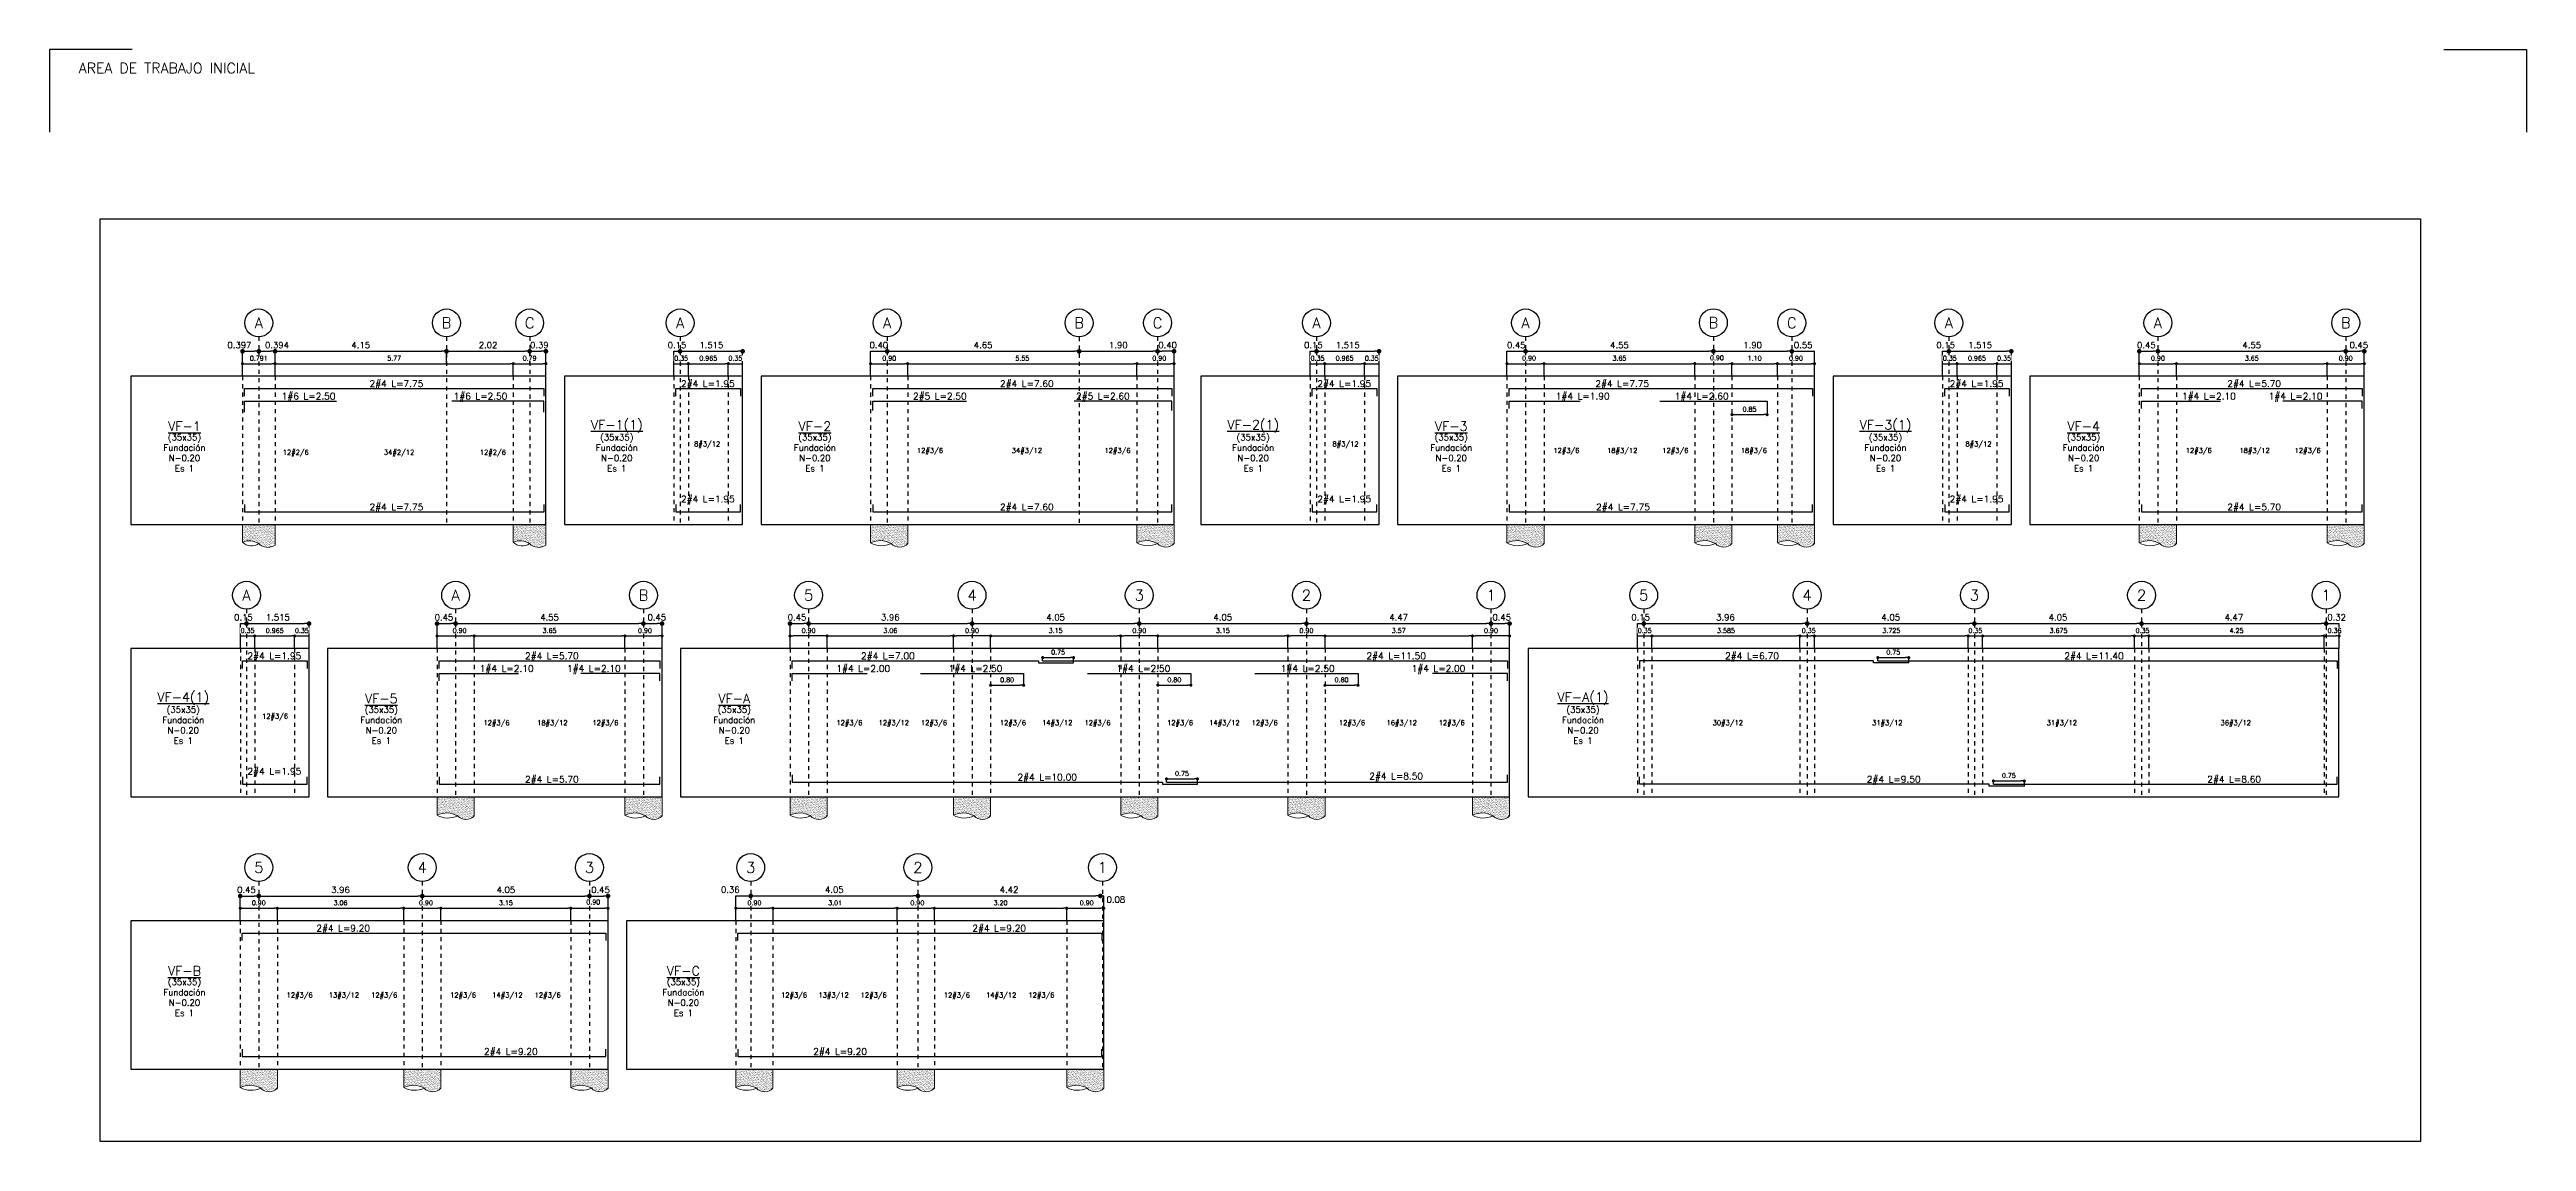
# Model space of a CAD drawing. Header units: millimetres. Extents: x 0 to 212, y -9 to 41.
# Drawn here: x 22.3 to 82.3, y 14.2 to 40.6 of the extents above; entities that cross this region are included whole.
import ezdxf
from ezdxf.enums import TextEntityAlignment as Align

# ---------------------------------------------------------------- set-up
doc = ezdxf.new("R2010")
doc.units = ezdxf.units.MM
doc.header["$LTSCALE"] = 0.01
doc.header["$PDMODE"] = 3
doc.linetypes.add('DASHDOT', pattern=[1, 0.5, -0.25, 0, -0.25])
doc.linetypes.add('DASHED2', pattern=[0.375, 0.25, -0.125])
for name, color, linetype in [('FC_BORDE VIGA', 4, 'Continuous'), ('FC_CIRCULO DE EJES', 3, 'Continuous'), ('FC_COTAS', 1, 'Continuous'), ('FC_COTAS EJES', 1, 'Continuous'), ('FC_EJES', 1, 'DASHDOT'), ('FC_HATCH', 253, 'Continuous'), ('FC_PROYECCION', 6, 'DASHED2'), ('FC_R-175', 5, 'Continuous'), ('FC_R-60', 11, 'Continuous'), ('FC_R-80', 11, 'Continuous'), ('FC_REFUERZO', 5, 'Continuous')]:
    doc.layers.add(name, color=color, linetype=linetype)
for name, color, linetype, plot in [('FC_CAJON VIGAS', 230, 'Continuous', False), ('FC_HOJA', 230, 'Continuous', False), ('FC_TEXTO NO IMPRIMIR', 252, 'Continuous', False)]:
    doc.layers.add(name, color=color, linetype=linetype, plot=plot)
doc.styles.add('FC_TEXT', font='romans.shx', dxfattribs={"height": 0.002})
doc.styles.add('FC_TEXT1', font='romans.shx')
doc.styles.get("Standard").update_dxf_attribs({"font": 'romans.shx'})
doc.dimstyles.new('FC_COTAS', dxfattribs={"dimtxt": 0.0015, "dimasz": 0.001, "dimexe": 0, "dimexo": 0, "dimgap": 0.001, "dimtad": 1, "dimtih": 1, "dimtoh": 1, "dimzin": 0, "dimdsep": 46, "dimtxsty": 'FC_TEXT1', "dimblk": 'DOT', "dimcen": 0.09, "dimclrd": 256, "dimclre": 256, "dimclrt": 256, "dimadec": 0, "dimazin": 0, "dimtfac": 1, "dimtix": 1, "dimtmove": 2, "dimatfit": 3, "dimfxl": 1.002, "dimtolj": 1, "dimtzin": 0, "dimlwd": -1, "dimarcsym": 0})
doc.dimstyles.new('FC_COTAS EJES', dxfattribs={"dimtxt": 0.002, "dimasz": 0.0015, "dimexe": 0, "dimexo": 0, "dimgap": 0.001, "dimtad": 1, "dimtih": 1, "dimtoh": 1, "dimzin": 0, "dimdsep": 46, "dimtxsty": 'FC_TEXT1', "dimblk": 'DOT', "dimcen": 0.09, "dimclrd": 256, "dimclre": 256, "dimclrt": 256, "dimadec": 0, "dimazin": 0, "dimtfac": 1, "dimtix": 1, "dimtmove": 2, "dimatfit": 3, "dimfxl": 1.002, "dimtolj": 1, "dimtzin": 0, "dimlwd": -1, "dimarcsym": 0})

# ---------------------------------------------------------------- blocks, each defined once
blk = doc.blocks.new('FC_B_Eje')
at = {"layer": 'FC_CIRCULO DE EJES', "ltscale": 1.5}
blk.add_circle((0, 0), 0.0045, dxfattribs=at)
at = {"ltscale": 1.5, "style": 'FC_TEXT1'}
blk.add_attdef('EJE', text='', height=0.0035, dxfattribs=at).set_placement((0, 0), align=Align.MIDDLE_CENTER)
blk = doc.blocks.new('_Dot')
at = {"color": 0, "linetype": 'ByBlock', "lineweight": -2}
blk.add_line((-0.5, 0), (-1, 0), dxfattribs=at)
at = {"color": 0, "linetype": 'ByBlock', "const_width": 0.5}
blk.add_lwpolyline([(-0.25, 0, 1), (0.25, 0, 1)], format="xyb", close=True, dxfattribs=at)
blk = doc.blocks.new('*D100')
at = {"layer": 'Defpoints', "color": 0, "ltscale": 0.6, "transparency": 16777216}
for p in [(27.011, 32.713), (27.801, 32.713)]:
    blk.add_point(p, dxfattribs=at)
at = {"layer": 'FC_COTAS', "lineweight": -2, "ltscale": 0.6, "transparency": 16777216}
for p, q in [((27.011, 32.713), (27.011, 33.013)), ((27.801, 32.713), (27.801, 33.013))]:
    blk.add_line(p, q, dxfattribs=at)
at = {"layer": 'FC_COTAS', "ltscale": 0.6, "transparency": 16777216}
blk.add_line((27.086, 33.013), (27.726, 33.013), dxfattribs=at)
at = {"layer": 'FC_COTAS', "ltscale": 0.6, "transparency": 16777216, "xscale": 0.075, "yscale": 0.075, "zscale": 0.075, "rotation": 180}
blk.add_blockref('_Dot', (27.011, 33.013), dxfattribs=at)
at = {"layer": 'FC_COTAS', "ltscale": 0.6, "transparency": 16777216, "xscale": 0.075, "yscale": 0.075, "zscale": 0.075}
blk.add_blockref('_Dot', (27.801, 33.013), dxfattribs=at)
at = {"layer": 'FC_COTAS', "ltscale": 0.6, "transparency": 16777216, "insert": (27.406, 33.144), "char_height": 0.1125, "attachment_point": 5, "style": 'FC_TEXT1', "bg_fill": 3, "box_fill_scale": 1.1, "bg_fill_color": 256, "bg_fill_true_color": 13158600, "bg_fill_transparency": 0}
blk.add_mtext('\\A1;0.791', dxfattribs=at)
at = {"layer": 'Defpoints', "color": 0, "ltscale": 0.6, "transparency": 16777216}
blk.add_point((27.801, 33.013), dxfattribs=at)
blk = doc.blocks.new('*D101')
at = {"layer": 'Defpoints', "color": 0, "ltscale": 0.6, "transparency": 16777216}
for p in [(33.571, 33.013), (27.801, 32.713), (33.571, 32.713)]:
    blk.add_point(p, dxfattribs=at)
at = {"layer": 'FC_COTAS', "lineweight": -2, "ltscale": 0.6, "transparency": 16777216}
for p, q in [((27.801, 32.713), (27.801, 33.013)), ((33.571, 32.713), (33.571, 33.013))]:
    blk.add_line(p, q, dxfattribs=at)
at = {"layer": 'FC_COTAS', "ltscale": 0.6, "transparency": 16777216}
blk.add_line((27.876, 33.013), (33.496, 33.013), dxfattribs=at)
at = {"layer": 'FC_COTAS', "ltscale": 0.6, "transparency": 16777216, "xscale": 0.075, "yscale": 0.075, "zscale": 0.075, "rotation": 180}
blk.add_blockref('_Dot', (27.801, 33.013), dxfattribs=at)
at = {"layer": 'FC_COTAS', "ltscale": 0.6, "transparency": 16777216, "xscale": 0.075, "yscale": 0.075, "zscale": 0.075}
blk.add_blockref('_Dot', (33.571, 33.013), dxfattribs=at)
at = {"layer": 'FC_COTAS', "ltscale": 0.6, "transparency": 16777216, "insert": (30.686, 33.144), "char_height": 0.1125, "attachment_point": 5, "style": 'FC_TEXT1'}
blk.add_mtext('\\A1;5.77', dxfattribs=at)
blk = doc.blocks.new('*D102')
at = {"layer": 'Defpoints', "color": 0, "ltscale": 0.6, "transparency": 16777216}
for p in [(27.407, 33.313), (27.407, 33.313), (27.011, 32.713)]:
    blk.add_point(p, dxfattribs=at)
at = {"layer": 'FC_COTAS EJES', "lineweight": -2, "ltscale": 0.6, "transparency": 16777216}
blk.add_line((27.011, 32.713), (27.011, 33.313), dxfattribs=at)
at = {"layer": 'FC_COTAS EJES', "ltscale": 0.6, "transparency": 16777216}
blk.add_line((27.123, 33.313), (27.295, 33.313), dxfattribs=at)
at = {"layer": 'FC_COTAS EJES', "ltscale": 0.6, "transparency": 16777216, "xscale": 0.1125, "yscale": 0.1125, "zscale": 0.1125, "rotation": 180}
blk.add_blockref('_Dot', (27.011, 33.313), dxfattribs=at)
at = {"layer": 'FC_COTAS EJES', "ltscale": 0.6, "transparency": 16777216, "xscale": 0.1125, "yscale": 0.1125, "zscale": 0.1125}
blk.add_blockref('_Dot', (27.407, 33.313), dxfattribs=at)
at = {"layer": 'FC_COTAS EJES', "ltscale": 0.6, "transparency": 16777216, "insert": (26.937, 33.463), "char_height": 0.15, "attachment_point": 5, "style": 'FC_TEXT1'}
blk.add_mtext('\\A1;0.397', dxfattribs=at)
blk = doc.blocks.new('*D103')
at = {"layer": 'Defpoints', "color": 0, "ltscale": 0.6, "transparency": 16777216}
for p in [(27.407, 33.313), (27.801, 33.313), (27.801, 32.713)]:
    blk.add_point(p, dxfattribs=at)
at = {"layer": 'FC_COTAS EJES', "ltscale": 0.6, "transparency": 16777216}
blk.add_line((27.52, 33.313), (27.689, 33.313), dxfattribs=at)
at = {"layer": 'FC_COTAS EJES', "lineweight": -2, "ltscale": 0.6, "transparency": 16777216}
blk.add_line((27.801, 32.713), (27.801, 33.313), dxfattribs=at)
at = {"layer": 'FC_COTAS EJES', "ltscale": 0.6, "transparency": 16777216, "xscale": 0.1125, "yscale": 0.1125, "zscale": 0.1125, "rotation": 180}
blk.add_blockref('_Dot', (27.407, 33.313), dxfattribs=at)
at = {"layer": 'FC_COTAS EJES', "ltscale": 0.6, "transparency": 16777216, "xscale": 0.1125, "yscale": 0.1125, "zscale": 0.1125}
blk.add_blockref('_Dot', (27.801, 33.313), dxfattribs=at)
at = {"layer": 'FC_COTAS EJES', "ltscale": 0.6, "transparency": 16777216, "insert": (27.846, 33.463), "char_height": 0.15, "attachment_point": 5, "style": 'FC_TEXT1'}
blk.add_mtext('\\A1;0.394', dxfattribs=at)
blk = doc.blocks.new('*D104')
at = {"layer": 'Defpoints', "color": 0, "ltscale": 0.6, "transparency": 16777216}
for p in [(31.953, 33.313), (31.953, 33.313), (27.801, 32.713)]:
    blk.add_point(p, dxfattribs=at)
at = {"layer": 'FC_COTAS EJES', "lineweight": -2, "ltscale": 0.6, "transparency": 16777216}
blk.add_line((27.801, 32.713), (27.801, 33.313), dxfattribs=at)
at = {"layer": 'FC_COTAS EJES', "ltscale": 0.6, "transparency": 16777216}
blk.add_line((27.914, 33.313), (31.84, 33.313), dxfattribs=at)
at = {"layer": 'FC_COTAS EJES', "ltscale": 0.6, "transparency": 16777216, "xscale": 0.1125, "yscale": 0.1125, "zscale": 0.1125, "rotation": 180}
blk.add_blockref('_Dot', (27.801, 33.313), dxfattribs=at)
at = {"layer": 'FC_COTAS EJES', "ltscale": 0.6, "transparency": 16777216, "xscale": 0.1125, "yscale": 0.1125, "zscale": 0.1125}
blk.add_blockref('_Dot', (31.953, 33.313), dxfattribs=at)
at = {"layer": 'FC_COTAS EJES', "ltscale": 0.6, "transparency": 16777216, "insert": (29.877, 33.463), "char_height": 0.15, "attachment_point": 5, "style": 'FC_TEXT1'}
blk.add_mtext('\\A1;4.15', dxfattribs=at)
blk = doc.blocks.new('*D105')
at = {"layer": 'Defpoints', "color": 0, "ltscale": 0.6, "transparency": 16777216}
for p in [(33.968, 33.013), (34.362, 33.313), (34.362, 32.713)]:
    blk.add_point(p, dxfattribs=at)
at = {"layer": 'FC_COTAS EJES', "lineweight": -2, "ltscale": 0.6, "transparency": 16777216}
for p, q in [((33.968, 33.013), (33.968, 33.313)), ((34.362, 32.713), (34.362, 33.313))]:
    blk.add_line(p, q, dxfattribs=at)
at = {"layer": 'FC_COTAS EJES', "ltscale": 0.6, "transparency": 16777216}
blk.add_line((34.08, 33.313), (34.249, 33.313), dxfattribs=at)
at = {"layer": 'FC_COTAS EJES', "ltscale": 0.6, "transparency": 16777216, "xscale": 0.1125, "yscale": 0.1125, "zscale": 0.1125, "rotation": 180}
blk.add_blockref('_Dot', (33.968, 33.313), dxfattribs=at)
at = {"layer": 'FC_COTAS EJES', "ltscale": 0.6, "transparency": 16777216, "xscale": 0.1125, "yscale": 0.1125, "zscale": 0.1125}
blk.add_blockref('_Dot', (34.362, 33.313), dxfattribs=at)
at = {"layer": 'FC_COTAS EJES', "ltscale": 0.6, "transparency": 16777216, "insert": (34.202, 33.463), "char_height": 0.15, "attachment_point": 5, "style": 'FC_TEXT1'}
blk.add_mtext('\\A1;0.39', dxfattribs=at)
blk = doc.blocks.new('*D106')
at = {"layer": 'Defpoints', "color": 0, "ltscale": 0.6, "transparency": 16777216}
for p in [(31.953, 33.013), (33.968, 33.313), (33.968, 33.313)]:
    blk.add_point(p, dxfattribs=at)
at = {"layer": 'FC_COTAS EJES', "lineweight": -2, "ltscale": 0.6, "transparency": 16777216}
blk.add_line((31.953, 33.013), (31.953, 33.313), dxfattribs=at)
at = {"layer": 'FC_COTAS EJES', "ltscale": 0.6, "transparency": 16777216}
blk.add_line((32.065, 33.313), (33.855, 33.313), dxfattribs=at)
at = {"layer": 'FC_COTAS EJES', "ltscale": 0.6, "transparency": 16777216, "xscale": 0.1125, "yscale": 0.1125, "zscale": 0.1125, "rotation": 180}
blk.add_blockref('_Dot', (31.953, 33.313), dxfattribs=at)
at = {"layer": 'FC_COTAS EJES', "ltscale": 0.6, "transparency": 16777216, "xscale": 0.1125, "yscale": 0.1125, "zscale": 0.1125}
blk.add_blockref('_Dot', (33.968, 33.313), dxfattribs=at)
at = {"layer": 'FC_COTAS EJES', "ltscale": 0.6, "transparency": 16777216, "insert": (32.96, 33.463), "char_height": 0.15, "attachment_point": 5, "style": 'FC_TEXT1'}
blk.add_mtext('\\A1;2.02', dxfattribs=at)
blk = doc.blocks.new('*D107')
at = {"layer": 'Defpoints', "color": 0, "ltscale": 0.6, "transparency": 16777216}
for p in [(33.571, 32.713), (34.362, 32.713)]:
    blk.add_point(p, dxfattribs=at)
at = {"layer": 'FC_COTAS', "lineweight": -2, "ltscale": 0.6, "transparency": 16777216}
for p, q in [((33.571, 32.713), (33.571, 33.013)), ((34.362, 32.713), (34.362, 33.013))]:
    blk.add_line(p, q, dxfattribs=at)
at = {"layer": 'FC_COTAS', "ltscale": 0.6, "transparency": 16777216}
blk.add_line((33.646, 33.013), (34.287, 33.013), dxfattribs=at)
at = {"layer": 'FC_COTAS', "ltscale": 0.6, "transparency": 16777216, "xscale": 0.075, "yscale": 0.075, "zscale": 0.075, "rotation": 180}
blk.add_blockref('_Dot', (33.571, 33.013), dxfattribs=at)
at = {"layer": 'FC_COTAS', "ltscale": 0.6, "transparency": 16777216, "xscale": 0.075, "yscale": 0.075, "zscale": 0.075}
blk.add_blockref('_Dot', (34.362, 33.013), dxfattribs=at)
at = {"layer": 'FC_COTAS', "ltscale": 0.6, "transparency": 16777216, "insert": (33.966, 33.144), "char_height": 0.1125, "attachment_point": 5, "style": 'FC_TEXT1', "bg_fill": 3, "box_fill_scale": 1.1, "bg_fill_color": 256, "bg_fill_true_color": 13158600, "bg_fill_transparency": 0}
blk.add_mtext('\\A1;0.79', dxfattribs=at)
at = {"layer": 'Defpoints', "color": 0, "ltscale": 0.6, "transparency": 16777216}
blk.add_point((34.362, 33.013), dxfattribs=at)
blk = doc.blocks.new('Piladinamica (1)')
at = {"layer": 'FC_HATCH', "linetype": 'Continuous', "lineweight": 15}
for p, q in [((0.009, -0.085), (0.009, -0.085)), ((0.01, -0.131), (0.01, -0.131)), ((0.01, -0.315), (0.01, -0.315)), ((0.012, -0.177), (0.012, -0.177)), ((0.013, -0.223), (0.013, -0.223)), ((0.014, -0.015), (0.014, -0.015)), ((0.015, -0.269), (0.015, -0.269)), ((0.016, -0.005), (0.016, -0.005)), ((0.016, -0.104), (0.016, -0.104)), ((0.016, -0.315), (0.016, -0.315)), ((0.017, -0.082), (0.017, -0.082)), ((0.017, -0.192), (0.017, -0.192)), ((0.018, -0.019), (0.018, -0.019)), ((0.018, -0.19), (0.018, -0.19)), ((0.018, -0.225), (0.018, -0.225)), ((0.018, -0.361), (0.018, -0.361)), ((0.019, -0.066), (0.019, -0.066)), ((0.019, -0.281), (0.019, -0.281)), ((0.02, -0.322), (0.02, -0.322)), ((0.02, -0.368), (0.02, -0.368)), ((0.02, -0.375), (0.02, -0.375)), ((0.021, -0.251), (0.021, -0.251)), ((0.022, -0.196), (0.022, -0.196)), ((0.025, -0.372), (0.025, -0.372)), ((0.026, -0.136), (0.026, -0.136)), ((0.029, -0.127), (0.029, -0.127)), ((0.029, -0.375), (0.029, -0.375)), ((0.03, -0.312), (0.03, -0.312)), ((0.034, -0.046), (0.034, -0.046)), ((0.036, -0.017), (0.036, -0.017)), ((0.037, -0.142), (0.037, -0.142)), ((0.037, -0.285), (0.037, -0.285)), ((0.038, -0.063), (0.038, -0.063)), ((0.038, -0.064), (0.038, -0.064)), ((0.039, -0.038), (0.039, -0.038)), ((0.039, -0.109), (0.039, -0.109)), ((0.039, -0.381), (0.039, -0.381)), ((0.04, -0.126), (0.04, -0.126)), ((0.04, -0.249), (0.04, -0.249)), ((0.041, -0.125), (0.041, -0.125)), ((0.041, -0.155), (0.041, -0.155)), ((0.042, -0.201), (0.042, -0.201)), ((0.042, -0.215), (0.042, -0.215)), ((0.043, -0.302), (0.043, -0.302)), ((0.043, -0.31), (0.043, -0.31)), ((0.044, -0.13), (0.044, -0.13)), ((0.044, -0.247), (0.044, -0.247)), ((0.045, -0.293), (0.045, -0.293)), ((0.046, -0.195), (0.046, -0.195)), ((0.046, -0.391), (0.046, -0.391)), ((0.047, -0.339), (0.047, -0.339)), ((0.048, -0.306), (0.048, -0.306)), ((0.048, -0.385), (0.048, -0.385)), ((0.049, 0), (0.049, 0)), ((0.051, -0.186), (0.051, -0.186)), ((0.052, -0.371), (0.052, -0.371)), ((0.053, -0.105), (0.053, -0.105)), ((0.056, -0.202), (0.056, -0.202)), ((0.056, -0.345), (0.056, -0.345)), ((0.06, -0.122), (0.06, -0.122)), ((0.062, -0.016), (0.062, -0.016)), ((0.062, -0.308), (0.062, -0.308)), ((0.063, -0.06), (0.063, -0.06)), ((0.063, -0.184), (0.063, -0.184)), ((0.065, -0.149), (0.065, -0.149)), ((0.065, -0.255), (0.065, -0.255)), ((0.065, -0.369), (0.065, -0.369)), ((0.066, -0.237), (0.066, -0.237)), ((0.067, -0.064), (0.067, -0.064)), ((0.068, -0.325), (0.068, -0.325)), ((0.07, -0.039), (0.07, -0.039)), ((0.07, -0.241), (0.07, -0.241)), ((0.071, -0.059), (0.071, -0.059)), ((0.071, -0.084), (0.071, -0.084)), ((0.072, -0.023), (0.072, -0.023)), ((0.073, -0.13), (0.073, -0.13)), ((0.073, -0.165), (0.073, -0.165)), ((0.073, -0.244), (0.073, -0.244)), ((0.074, -0.176), (0.074, -0.176)), ((0.075, -0.262), (0.075, -0.262)), ((0.076, -0.222), (0.076, -0.222)), ((0.077, -0.268), (0.077, -0.268)), ((0.079, -0.314), (0.079, -0.314)), ((0.08, -0.36), (0.08, -0.36)), ((0.082, -0.076), (0.082, -0.076)), ((0.082, -0.181), (0.082, -0.181)), ((0.083, -0.058), (0.083, -0.058)), ((0.084, -0.315), (0.084, -0.315)), ((0.084, -0.366), (0.084, -0.366)), ((0.085, -0.243), (0.085, -0.243)), ((0.088, -0.083), (0.088, -0.083)), ((0.089, -0.171), (0.089, -0.171)), ((0.091, -0.26), (0.091, -0.26)), ((0.092, -0.082), (0.092, -0.082)), ((0.092, -0.225), (0.092, -0.225)), ((0.092, -0.347), (0.092, -0.347)), ((0.093, -0.118), (0.093, -0.118)), ((0.093, -0.175), (0.093, -0.175)), ((0.094, -0.321), (0.094, -0.321)), ((0.095, -0.303), (0.095, -0.303)), ((0.097, -0.351), (0.097, -0.351)), ((0.101, -0.015), (0.101, -0.015)), ((0.101, -0.136), (0.101, -0.136)), ((0.102, -0.061), (0.102, -0.061)), ((0.103, -0.055), (0.103, -0.055)), ((0.104, -0.107), (0.104, -0.107)), ((0.104, -0.24), (0.104, -0.24)), ((0.104, -0.375), (0.104, -0.375)), ((0.105, -0.117), (0.105, -0.117)), ((0.105, -0.153), (0.105, -0.153)), ((0.107, -0.199), (0.107, -0.199)), ((0.107, -0.302), (0.107, -0.302)), ((0.108, -0.245), (0.108, -0.245)), ((0.109, -0.046), (0.109, -0.046)), ((0.11, -0.291), (0.11, -0.291)), ((0.111, -0.018), (0.111, -0.018)), ((0.111, -0.142), (0.111, -0.142)), ((0.111, -0.285), (0.111, -0.285)), ((0.111, -0.337), (0.111, -0.337)), ((0.112, -0.105), (0.112, -0.105)), ((0.113, -0.383), (0.113, -0.383)), ((0.114, -0.194), (0.114, -0.194)), ((0.114, -0.381), (0.114, -0.381)), ((0.115, -0.177), (0.115, -0.177)), ((0.115, -0.281), (0.115, -0.281)), ((0.116, -0.109), (0.116, -0.109)), ((0.117, -0.362), (0.117, -0.362)), ((0.117, -0.37), (0.117, -0.37)), ((0.119, -0.285), (0.119, -0.285)), ((0.12, -0.195), (0.12, -0.195)), ((0.125, -0.114), (0.125, -0.114)), ((0.126, -0.299), (0.126, -0.299)), ((0.127, -0.175), (0.127, -0.175)), ((0.128, -0.105), (0.128, -0.105)), ((0.129, -0.361), (0.129, -0.361)), ((0.13, -0.202), (0.13, -0.202)), ((0.131, -0.039), (0.131, -0.039)), ((0.131, -0.344), (0.131, -0.344)), ((0.132, -0.085), (0.132, -0.085)), ((0.134, -0.131), (0.134, -0.131)), ((0.135, -0.039), (0.135, -0.039)), ((0.135, -0.051), (0.135, -0.051)), ((0.135, -0.177), (0.135, -0.177)), ((0.137, -0.016), (0.137, -0.016)), ((0.137, -0.128), (0.137, -0.128)), ((0.137, -0.223), (0.137, -0.223)), ((0.137, -0.236), (0.137, -0.236)), ((0.138, -0.216), (0.138, -0.216)), ((0.138, -0.269), (0.138, -0.269)), ((0.139, -0.043), (0.139, -0.043)), ((0.139, -0.255), (0.139, -0.255)), ((0.14, -0.304), (0.14, -0.304)), ((0.14, -0.315), (0.14, -0.315)), ((0.141, -0.361), (0.141, -0.361)), ((0.142, -0.22), (0.142, -0.22)), ((0.147, -0.022), (0.147, -0.022)), ((0.147, -0.049), (0.147, -0.049)), ((0.147, -0.165), (0.147, -0.165)), ((0.147, -0.173), (0.147, -0.173)), ((0.148, -0.358), (0.148, -0.358)), ((0.149, -0.234), (0.149, -0.234)), ((0.149, -0.261), (0.149, -0.261)), ((0.156, -0.076), (0.156, -0.076)), ((0.157, -0.11), (0.157, -0.11)), ((0.159, -0.295), (0.159, -0.295)), ((0.159, -0.315), (0.159, -0.315)), ((0.16, -0.062), (0.16, -0.062)), ((0.161, -0.15), (0.161, -0.15)), ((0.163, -0.014), (0.163, -0.014)), ((0.163, -0.239), (0.163, -0.239)), ((0.164, -0.326), (0.164, -0.326)), ((0.165, -0.06), (0.165, -0.06)), ((0.165, -0.154), (0.165, -0.154)), ((0.166, -0.082), (0.166, -0.082)), ((0.166, -0.106), (0.166, -0.106)), ((0.166, -0.225), (0.166, -0.225)), ((0.167, -0.047), (0.167, -0.047)), ((0.168, -0.152), (0.168, -0.152)), ((0.168, -0.33), (0.168, -0.33)), ((0.169, -0.108), (0.169, -0.108)), ((0.169, -0.198), (0.169, -0.198)), ((0.169, -0.232), (0.169, -0.232)), ((0.169, -0.321), (0.169, -0.321)), ((0.171, -0.244), (0.171, -0.244)), ((0.171, -0.293), (0.171, -0.293)), ((0.172, -0.29), (0.172, -0.29)), ((0.174, -0.336), (0.174, -0.336)), ((0.175, -0.135), (0.175, -0.135)), ((0.175, -0.382), (0.175, -0.382)), ((0.178, -0.375), (0.178, -0.375)), ((0.179, -0.169), (0.179, -0.169)), ((0.181, -0.354), (0.181, -0.354)), ((0.183, -0.045), (0.183, -0.045)), ((0.183, -0.084), (0.183, -0.084)), ((0.185, -0.142), (0.185, -0.142)), ((0.186, -0.173), (0.186, -0.173)), ((0.186, -0.285), (0.186, -0.285)), ((0.187, -0.26), (0.187, -0.26)), ((0.188, -0.088), (0.188, -0.088)), ((0.188, -0.381), (0.188, -0.381)), ((0.189, -0.106), (0.189, -0.106)), ((0.189, -0.349), (0.189, -0.349)), ((0.191, -0.167), (0.191, -0.167)), ((0.191, -0.264), (0.191, -0.264)), ((0.191, -0.291), (0.191, -0.291)), ((0.193, -0.352), (0.193, -0.352)), ((0.194, -0.195), (0.194, -0.195)), ((0.195, -0.036), (0.195, -0.036)), ((0.197, -0.082), (0.197, -0.082)), ((0.198, -0.128), (0.198, -0.128)), ((0.199, -0.042), (0.199, -0.042)), ((0.2, -0.174), (0.2, -0.174)), ((0.201, -0.22), (0.201, -0.22)), ((0.201, -0.228), (0.201, -0.228)), ((0.202, -0.105), (0.202, -0.105)), ((0.203, -0.266), (0.203, -0.266)), ((0.204, -0.202), (0.204, -0.202)), ((0.204, -0.312), (0.204, -0.312)), ((0.205, -0.344), (0.205, -0.344)), ((0.206, -0.018), (0.206, -0.018)), ((0.206, -0.358), (0.206, -0.358)), ((0.209, -0.107), (0.209, -0.107)), ((0.21, -0.195), (0.21, -0.195)), ((0.211, -0.016), (0.211, -0.016)), ((0.211, -0.022), (0.211, -0.022)), ((0.211, -0.164), (0.211, -0.164)), ((0.212, -0.041), (0.212, -0.041)), ((0.212, -0.283), (0.212, -0.283)), ((0.213, -0.226), (0.213, -0.226)), ((0.213, -0.35), (0.213, -0.35)), ((0.213, -0.371), (0.213, -0.371)), ((0.214, -0.199), (0.214, -0.199)), ((0.214, -0.255), (0.214, -0.255)), ((0.217, -0.375), (0.217, -0.375)), ((0.221, -0.022), (0.221, -0.022)), ((0.221, -0.101), (0.221, -0.101)), ((0.221, -0.165), (0.221, -0.165)), ((0.223, -0.286), (0.223, -0.286)), ((0.224, -0.014), (0.224, -0.014)), ((0.224, -0.261), (0.224, -0.261)), ((0.226, -0.06), (0.226, -0.06)), ((0.227, -0.106), (0.227, -0.106)), ((0.229, -0.152), (0.229, -0.152)), ((0.23, -0.076), (0.23, -0.076)), ((0.23, -0.198), (0.23, -0.198)), ((0.231, -0.038), (0.231, -0.038)), ((0.231, -0.041), (0.231, -0.041)), ((0.232, -0.129), (0.232, -0.129)), ((0.232, -0.244), (0.232, -0.244)), ((0.233, -0.223), (0.233, -0.223)), ((0.233, -0.29), (0.233, -0.29)), ((0.233, -0.315), (0.233, -0.315)), ((0.234, -0.1), (0.234, -0.1)), ((0.235, -0.218), (0.235, -0.218)), ((0.235, -0.285), (0.235, -0.285)), ((0.235, -0.336), (0.235, -0.336)), ((0.236, -0.305), (0.236, -0.305)), ((0.236, -0.382), (0.236, -0.382)), ((0.237, -0.133), (0.237, -0.133)), ((0.238, -0.394), (0.238, -0.394)), ((0.24, -0.082), (0.24, -0.082)), ((0.24, -0.309), (0.24, -0.309)), ((0.241, -0.225), (0.241, -0.225)), ((0.243, -0.16), (0.243, -0.16)), ((0.243, -0.321), (0.243, -0.321)), ((0.245, -0.345), (0.245, -0.345)), ((0.249, -0.135), (0.249, -0.135)), ((0.252, -0.374), (0.252, -0.374)), ((0.253, -0.097), (0.253, -0.097)), ((0.255, -0.063), (0.255, -0.063)), ((0.255, -0.282), (0.255, -0.282)), ((0.256, -0.159), (0.256, -0.159)), ((0.257, -0.045), (0.257, -0.045)), ((0.257, -0.152), (0.257, -0.152)), ((0.257, -0.344), (0.257, -0.344)), ((0.258, -0.036), (0.258, -0.036)), ((0.258, -0.239), (0.258, -0.239)), ((0.259, -0.082), (0.259, -0.082)), ((0.259, -0.142), (0.259, -0.142)), ((0.26, -0.067), (0.26, -0.067)), ((0.26, -0.284), (0.26, -0.284)), ((0.261, -0.128), (0.261, -0.128)), ((0.261, -0.328), (0.261, -0.328)), ((0.262, -0.174), (0.262, -0.174)), ((0.262, -0.381), (0.262, -0.381)), ((0.263, -0.243), (0.263, -0.243)), ((0.264, -0.034), (0.264, -0.034)), ((0.264, -0.22), (0.264, -0.22)), ((0.265, -0.219), (0.265, -0.219)), ((0.265, -0.266), (0.265, -0.266)), ((0.267, -0.312), (0.267, -0.312)), ((0.267, -0.404), (0.267, -0.404)), ((0.268, -0.357), (0.268, -0.357)), ((0.269, -0.195), (0.269, -0.195)), ((0.27, -0.403), (0.27, -0.403)), ((0.275, -0.156), (0.275, -0.156)), ((0.276, -0.032), (0.276, -0.032)), ((0.276, -0.105), (0.276, -0.105)), ((0.277, -0.341), (0.277, -0.341)), ((0.278, -0.217), (0.278, -0.217)), ((0.279, -0.201), (0.279, -0.201)), ((0.279, -0.344), (0.279, -0.344)), ((0.279, -0.403), (0.279, -0.403)), ((0.28, -0.086), (0.28, -0.086)), ((0.281, -0.174), (0.281, -0.174)), ((0.282, -0.001), (0.282, -0.001)), ((0.284, -0.263), (0.284, -0.263)), ((0.284, -0.35), (0.284, -0.35)), ((0.285, -0.016), (0.285, -0.016)), ((0.286, -0.093), (0.286, -0.093)), ((0.286, -0.178), (0.286, -0.178)), ((0.287, -0.278), (0.287, -0.278)), ((0.288, -0.255), (0.288, -0.255)), ((0.289, -0.012), (0.289, -0.012)), ((0.289, -0.354), (0.289, -0.354)), ((0.29, -0.058), (0.29, -0.058)), ((0.292, -0.104), (0.292, -0.104)), ((0.293, -0.15), (0.293, -0.15)), ((0.295, -0.022), (0.295, -0.022)), ((0.295, -0.03), (0.295, -0.03)), ((0.295, -0.196), (0.295, -0.196)), ((0.296, -0.165), (0.296, -0.165)), ((0.296, -0.242), (0.296, -0.242)), ((0.297, -0.215), (0.297, -0.215)), ((0.298, -0.091), (0.298, -0.091)), ((0.298, -0.261), (0.298, -0.261)), ((0.298, -0.288), (0.298, -0.288)), ((0.298, -0.404), (0.298, -0.404)), ((0.299, -0.334), (0.299, -0.334)), ((0.299, -0.4), (0.299, -0.4)), ((0.3, -0.276), (0.3, -0.276)), ((0.301, -0.38), (0.301, -0.38)), ((0.303, -0.02), (0.303, -0.02)), ((0.304, -0.075), (0.304, -0.075)), ((0.304, -0.108), (0.304, -0.108)), ((0.306, -0.197), (0.306, -0.197)), ((0.307, -0.284), (0.307, -0.284)), ((0.307, -0.315), (0.307, -0.315)), ((0.308, -0.112), (0.308, -0.112)), ((0.308, -0.152), (0.308, -0.152)), ((0.309, -0.337), (0.309, -0.337)), ((0.31, -0.373), (0.31, -0.373)), ((0.312, -0.288), (0.312, -0.288)), ((0.314, -0.082), (0.314, -0.082)), ((0.315, -0.225), (0.315, -0.225)), ((0.317, -0.089), (0.317, -0.089)), ((0.317, -0.321), (0.317, -0.321)), ((0.319, -0.036), (0.319, -0.036)), ((0.319, -0.274), (0.319, -0.274)), ((0.32, -0.082), (0.32, -0.082)), ((0.32, -0.15), (0.32, -0.15)), ((0.322, -0.128), (0.322, -0.128)), ((0.322, -0.335), (0.322, -0.335)), ((0.323, -0.174), (0.323, -0.174)), ((0.324, -0.135), (0.324, -0.135)), ((0.325, -0.22), (0.325, -0.22)), ((0.326, -0.266), (0.326, -0.266)), ((0.326, -0.374), (0.326, -0.374)), ((0.327, -0.042), (0.327, -0.042)), ((0.328, -0.025), (0.328, -0.025)), ((0.328, -0.312), (0.328, -0.312)), ((0.329, -0.131), (0.329, -0.131)), ((0.329, -0.358), (0.329, -0.358)), ((0.33, -0.211), (0.33, -0.211)), ((0.33, -0.219), (0.33, -0.219)), ((0.331, -0.045), (0.331, -0.045)), ((0.331, -0.046), (0.331, -0.046)), ((0.331, -0.396), (0.331, -0.396)), ((0.331, -0.404), (0.331, -0.404)), ((0.332, -0.307), (0.332, -0.307)), ((0.333, -0.395), (0.333, -0.395)), ((0.334, -0.142), (0.334, -0.142)), ((0.334, -0.284), (0.334, -0.284)), ((0.335, -0.223), (0.335, -0.223)), ((0.337, -0.381), (0.337, -0.381)), ((0.338, -0.399), (0.338, -0.399)), ((0.339, -0.148), (0.339, -0.148)), ((0.34, -0.024), (0.34, -0.024)), ((0.341, -0.333), (0.341, -0.333)), ((0.342, -0.209), (0.342, -0.209)), ((0.343, -0.195), (0.343, -0.195)), ((0.344, -0.394), (0.344, -0.394)), ((0.346, -0.434), (0.346, -0.434)), ((0.35, -0.084), (0.35, -0.084)), ((0.351, -0.011), (0.351, -0.011)), ((0.351, -0.105), (0.351, -0.105)), ((0.352, -0.057), (0.352, -0.057)), ((0.352, -0.065), (0.352, -0.065)), ((0.352, -0.269), (0.352, -0.269)), ((0.353, -0.153), (0.353, -0.153)), ((0.353, -0.201), (0.353, -0.201)), ((0.353, -0.344), (0.353, -0.344)), ((0.354, -0.103), (0.354, -0.103)), ((0.355, -0.149), (0.355, -0.149)), ((0.355, -0.242), (0.355, -0.242)), ((0.356, -0.329), (0.356, -0.329)), ((0.356, -0.44), (0.356, -0.44)), ((0.357, -0.157), (0.357, -0.157)), ((0.357, -0.195), (0.357, -0.195)), ((0.358, -0.241), (0.358, -0.241)), ((0.359, -0.016), (0.359, -0.016)), ((0.359, -0.418), (0.359, -0.418)), ((0.36, -0.021), (0.36, -0.021)), ((0.36, -0.287), (0.36, -0.287)), ((0.361, -0.206), (0.361, -0.206)), ((0.361, -0.333), (0.361, -0.333)), ((0.361, -0.333), (0.361, -0.333)), ((0.362, -0.083), (0.362, -0.083)), ((0.362, -0.255), (0.362, -0.255)), ((0.363, -0.379), (0.363, -0.379)), ((0.363, -0.391), (0.363, -0.391)), ((0.364, -0.268), (0.364, -0.268)), ((0.364, -0.425), (0.364, -0.425)), ((0.37, -0.022), (0.37, -0.022)), ((0.37, -0.165), (0.37, -0.165)), ((0.372, -0.143), (0.372, -0.143)), ((0.372, -0.261), (0.372, -0.261)), ((0.373, -0.404), (0.373, -0.404)), ((0.374, -0.328), (0.374, -0.328)), ((0.376, -0.087), (0.376, -0.087)), ((0.378, -0.176), (0.378, -0.176)), ((0.379, -0.075), (0.379, -0.075)), ((0.379, -0.263), (0.379, -0.263)), ((0.38, -0.091), (0.38, -0.091)), ((0.381, -0.314), (0.381, -0.314)), ((0.381, -0.352), (0.381, -0.352)), ((0.382, -0.08), (0.382, -0.08)), ((0.382, -0.44), (0.382, -0.44)), ((0.383, -0.034), (0.383, -0.034)), ((0.383, -0.265), (0.383, -0.265)), ((0.383, -0.267), (0.383, -0.267)), ((0.384, -0.142), (0.384, -0.142)), ((0.385, -0.08), (0.385, -0.08)), ((0.385, -0.45), (0.385, -0.45)), ((0.386, -0.126), (0.386, -0.126)), ((0.386, -0.327), (0.386, -0.327)), ((0.387, -0.444), (0.387, -0.444)), ((0.388, -0.172), (0.388, -0.172)), ((0.389, -0.082), (0.389, -0.082)), ((0.389, -0.218), (0.389, -0.218)), ((0.389, -0.224), (0.389, -0.224)), ((0.391, -0.264), (0.391, -0.264)), ((0.392, -0.017), (0.392, -0.017)), ((0.392, -0.309), (0.392, -0.309)), ((0.392, -0.321), (0.392, -0.321)), ((0.394, -0.202), (0.394, -0.202)), ((0.394, -0.355), (0.394, -0.355)), ((0.395, -0.401), (0.395, -0.401)), ((0.396, -0.387), (0.396, -0.387)), ((0.397, -0.447), (0.397, -0.447)), ((0.398, -0.135), (0.398, -0.135)), ((0.399, -0.021), (0.399, -0.021)), ((0.401, -0.11), (0.401, -0.11)), ((0.401, -0.374), (0.401, -0.374)), ((0.402, -0.198), (0.402, -0.198)), ((0.403, -0.025), (0.403, -0.025)), ((0.404, -0.015), (0.404, -0.015)), ((0.404, -0.139), (0.404, -0.139)), ((0.404, -0.286), (0.404, -0.286)), ((0.405, -0.324), (0.405, -0.324)), ((0.405, -0.374), (0.405, -0.374)), ((0.406, -0.045), (0.406, -0.045)), ((0.406, -0.201), (0.406, -0.201)), ((0.406, -0.202), (0.406, -0.202)), ((0.407, -0.463), (0.407, -0.463)), ((0.408, -0.141), (0.408, -0.141)), ((0.408, -0.386), (0.408, -0.386)), ((0.409, -0.284), (0.409, -0.284)), ((0.41, -0.378), (0.41, -0.378)), ((0.411, -0.381), (0.411, -0.381)), ((0.412, -0.012), (0.412, -0.012)), ((0.413, -0.058), (0.413, -0.058)), ((0.414, -0.076), (0.414, -0.076)), ((0.415, -0.104), (0.415, -0.104)), ((0.416, -0.261), (0.416, -0.261)), ((0.417, -0.149), (0.417, -0.149)), ((0.417, -0.195), (0.417, -0.195)), ((0.418, -0.195), (0.418, -0.195)), ((0.418, -0.446), (0.418, -0.446)), ((0.42, -0.241), (0.42, -0.241)), ((0.42, -0.434), (0.42, -0.434)), ((0.421, -0.287), (0.421, -0.287)), ((0.423, -0.333), (0.423, -0.333)), ((0.424, -0.013), (0.424, -0.013)), ((0.424, -0.044), (0.424, -0.044)), ((0.424, -0.379), (0.424, -0.379)), ((0.425, -0.105), (0.425, -0.105)), ((0.425, -0.132), (0.425, -0.132)), ((0.426, -0.074), (0.426, -0.074)), ((0.426, -0.198), (0.426, -0.198)), ((0.426, -0.425), (0.426, -0.425)), ((0.427, -0.201), (0.427, -0.201)), ((0.427, -0.221), (0.427, -0.221)), ((0.427, -0.383), (0.427, -0.383)), ((0.427, -0.471), (0.427, -0.471)), ((0.428, -0.259), (0.428, -0.259)), ((0.428, -0.308), (0.428, -0.308)), ((0.428, -0.344), (0.428, -0.344)), ((0.429, -0.136), (0.429, -0.136)), ((0.43, -0.397), (0.43, -0.397)), ((0.43, -0.44), (0.43, -0.44)), ((0.43, -0.444), (0.43, -0.444)), ((0.431, -0.484), (0.431, -0.484)), ((0.432, -0.312), (0.432, -0.312)), ((0.434, -0.015), (0.434, -0.015)), ((0.436, -0.135), (0.436, -0.135)), ((0.436, -0.488), (0.436, -0.488)), ((0.437, -0.255), (0.437, -0.255)), ((0.438, -0.32), (0.438, -0.32)), ((0.439, -0.494), (0.439, -0.494)), ((0.444, -0.022), (0.444, -0.022)), ((0.444, -0.165), (0.444, -0.165)), ((0.446, -0.033), (0.446, -0.033)), ((0.446, -0.072), (0.446, -0.072)), ((0.447, -0.079), (0.447, -0.079)), ((0.447, -0.261), (0.447, -0.261)), ((0.447, -0.404), (0.447, -0.404)), ((0.448, -0.066), (0.448, -0.066)), ((0.448, -0.133), (0.448, -0.133)), ((0.448, -0.257), (0.448, -0.257)), ((0.449, -0.125), (0.449, -0.125)), ((0.449, -0.442), (0.449, -0.442)), ((0.45, -0.155), (0.45, -0.155)), ((0.45, -0.171), (0.45, -0.171)), ((0.45, -0.318), (0.45, -0.318)), ((0.451, -0.242), (0.451, -0.242)), ((0.452, -0.07), (0.452, -0.07)), ((0.452, -0.217), (0.452, -0.217)), ((0.453, -0.075), (0.453, -0.075)), ((0.453, -0.263), (0.453, -0.263)), ((0.453, -0.331), (0.453, -0.331)), ((0.454, -0.419), (0.454, -0.419)), ((0.455, -0.246), (0.455, -0.246)), ((0.455, -0.309), (0.455, -0.309)), ((0.456, -0.009), (0.456, -0.009)), ((0.456, -0.314), (0.456, -0.314)), ((0.456, -0.355), (0.456, -0.355)), ((0.458, -0.194), (0.458, -0.194)), ((0.458, -0.401), (0.458, -0.401)), ((0.458, -0.423), (0.458, -0.423)), ((0.459, -0.447), (0.459, -0.447)), ((0.46, -0.379), (0.46, -0.379)), ((0.461, -0.493), (0.461, -0.493)), ((0.463, -0.082), (0.463, -0.082)), ((0.464, -0.224), (0.464, -0.224)), ((0.466, -0.321), (0.466, -0.321)), ((0.466, -0.463), (0.466, -0.463)), ((0.468, -0.131), (0.468, -0.131)), ((0.469, -0.007), (0.469, -0.007)), ((0.47, 0), (0.47, 0)), ((0.47, -0.192), (0.47, -0.192)), ((0.47, -0.316), (0.47, -0.316)), ((0.471, -0.501), (0.471, -0.501)), ((0.472, -0.135), (0.472, -0.135)), ((0.472, -0.377), (0.472, -0.377)), ((0.473, -0.089), (0.473, -0.089)), ((0.474, -0.177), (0.474, -0.177)), ((0.475, -0.004), (0.475, -0.004)), ((0.475, -0.374), (0.475, -0.374)), ((0.476, -0.009), (0.476, -0.009)), ((0.476, -0.265), (0.476, -0.265)), ((0.477, -0.353), (0.477, -0.353)), ((0.478, -0.055), (0.478, -0.055)), ((0.478, -0.067), (0.478, -0.067)), ((0.478, -0.181), (0.478, -0.181)), ((0.479, -0.101), (0.479, -0.101)), ((0.479, -0.442), (0.479, -0.442)), ((0.48, -0.045), (0.48, -0.045)), ((0.48, -0.253), (0.48, -0.253)), ((0.481, -0.147), (0.481, -0.147)), ((0.481, -0.357), (0.481, -0.357)), ((0.482, -0.141), (0.482, -0.141)), ((0.482, -0.193), (0.482, -0.193)), ((0.482, -0.438), (0.482, -0.438)), ((0.483, -0.284), (0.483, -0.284)), ((0.484, -0.239), (0.484, -0.239)), ((0.485, -0.285), (0.485, -0.285)), ((0.485, -0.38), (0.485, -0.38)), ((0.487, -0.331), (0.487, -0.331)), ((0.488, -0.004), (0.488, -0.004)), ((0.488, -0.377), (0.488, -0.377)), ((0.49, -0.189), (0.49, -0.189)), ((0.49, -0.423), (0.49, -0.423)), ((0.491, -0.066), (0.491, -0.066)), ((0.491, -0.469), (0.491, -0.469)), ((0.492, -0.195), (0.492, -0.195)), ((0.492, -0.251), (0.492, -0.251)), ((0.492, -0.375), (0.492, -0.375)), ((0.493, -0.515), (0.493, -0.515)), ((0.494, -0.434), (0.494, -0.434)), ((0.494, -0.436), (0.494, -0.436)), ((0.495, -0.023), (0.495, -0.023)), ((0.496, -0.111), (0.496, -0.111)), ((0.499, -0.105), (0.499, -0.105)), ((0.499, -0.2), (0.499, -0.2)), ((0.5, -0.126), (0.5, -0.126)), ((0.5, -0.287), (0.5, -0.287)), ((0.501, -0.115), (0.501, -0.115)), ((0.502, -0.201), (0.502, -0.201)), ((0.502, -0.311), (0.502, -0.311)), ((0.502, -0.344), (0.502, -0.344)), ((0.502, -0.376), (0.502, -0.376)), ((0.503, -0.464), (0.503, -0.464)), ((0.504, -0.291), (0.504, -0.291)), ((0.504, -0.44), (0.504, -0.44)), ((0.504, -0.497), (0.504, -0.497)), ((0.507, -0.033), (0.507, -0.033)), ((0.507, -0.468), (0.507, -0.468)), ((0.508, -0.015), (0.508, -0.015)), ((0.508, -0.079), (0.508, -0.079)), ((0.51, -0.063), (0.51, -0.063)), ((0.51, -0.125), (0.51, -0.125)), ((0.511, -0.171), (0.511, -0.171)), ((0.511, -0.254), (0.511, -0.254)), ((0.512, -0.248), (0.512, -0.248)), ((0.513, -0.125), (0.513, -0.125)), ((0.513, -0.217), (0.513, -0.217)), ((0.514, -0.263), (0.514, -0.263)), ((0.514, -0.31), (0.514, -0.31)), ((0.514, -0.433), (0.514, -0.433)), ((0.514, -0.494), (0.514, -0.494)), ((0.516, -0.309), (0.516, -0.309)), ((0.516, -0.495), (0.516, -0.495)), ((0.517, -0.355), (0.517, -0.355)), ((0.518, -0.022), (0.518, -0.022)), ((0.519, -0.045), (0.519, -0.045)), ((0.519, -0.164), (0.519, -0.164)), ((0.519, -0.401), (0.519, -0.401)), ((0.52, 0), (0.52, 0)), ((0.52, -0.447), (0.52, -0.447)), ((0.521, -0.261), (0.521, -0.261)), ((0.521, -0.404), (0.521, -0.404)), ((0.522, -0.134), (0.522, -0.134)), ((0.522, -0.185), (0.522, -0.185)), ((0.522, -0.221), (0.522, -0.221)), ((0.522, -0.493), (0.522, -0.493)), ((0.524, -0.049), (0.524, -0.049)), ((0.524, -0.37), (0.524, -0.37)), ((0.524, -0.5), (0.524, -0.5)), ((0.525, -0.31), (0.525, -0.31)), ((0.526, -0.398), (0.526, -0.398)), ((0.527, -0.075), (0.527, -0.075)), ((0.527, -0.225), (0.527, -0.225)), ((0.528, -0.487), (0.528, -0.487)), ((0.53, -0.314), (0.53, -0.314)), ((0.53, -0.402), (0.53, -0.402)), ((0.532, -0.122), (0.532, -0.122)), ((0.534, -0.307), (0.534, -0.307)), ((0.535, -0.184), (0.535, -0.184)), ((0.536, -0.369), (0.536, -0.369)), ((0.536, -0.492), (0.536, -0.492)), ((0.537, -0.081), (0.537, -0.081)), ((0.538, -0.224), (0.538, -0.224)), ((0.539, -0.008), (0.539, -0.008)), ((0.54, -0.054), (0.54, -0.054)), ((0.54, -0.321), (0.54, -0.321)), ((0.541, -0.463), (0.541, -0.463)), ((0.542, -0.059), (0.542, -0.059)), ((0.542, -0.1), (0.542, -0.1)), ((0.543, -0.146), (0.543, -0.146)), ((0.544, -0.068), (0.544, -0.068)), ((0.544, -0.244), (0.544, -0.244)), ((0.545, -0.156), (0.545, -0.156)), ((0.545, -0.192), (0.545, -0.192)), ((0.546, -0.238), (0.546, -0.238)), ((0.546, -0.429), (0.546, -0.429)), ((0.547, -0.135), (0.547, -0.135)), ((0.548, -0.244), (0.548, -0.244)), ((0.548, -0.284), (0.548, -0.284)), ((0.549, -0.33), (0.549, -0.33)), ((0.549, -0.332), (0.549, -0.332)), ((0.549, -0.374), (0.549, -0.374)), ((0.55, -0.16), (0.55, -0.16)), ((0.551, -0.376), (0.551, -0.376)), ((0.551, -0.421), (0.551, -0.421)), ((0.552, -0.422), (0.552, -0.422)), ((0.552, -0.508), (0.552, -0.508)), ((0.553, -0.336), (0.553, -0.336)), ((0.554, -0.045), (0.554, -0.045)), ((0.554, -0.181), (0.554, -0.181)), ((0.554, -0.468), (0.554, -0.468)), ((0.555, -0.057), (0.555, -0.057)), ((0.555, -0.514), (0.555, -0.514)), ((0.556, -0.366), (0.556, -0.366)), ((0.556, -0.512), (0.556, -0.512)), ((0.557, -0.141), (0.557, -0.141)), ((0.557, -0.242), (0.557, -0.242)), ((0.557, -0.284), (0.557, -0.284)), ((0.558, -0.428), (0.558, -0.428)), ((0.559, -0.38), (0.559, -0.38)), ((0.56, -0.523), (0.56, -0.523)), ((0.564, -0.118), (0.564, -0.118)), ((0.566, -0.195), (0.566, -0.195)), ((0.566, -0.303), (0.566, -0.303)), ((0.567, -0.002), (0.567, -0.002)), ((0.568, -0.09), (0.568, -0.09)), ((0.568, -0.488), (0.568, -0.488)), ((0.569, -0.434), (0.569, -0.434)), ((0.57, -0.179), (0.57, -0.179)), ((0.571, -0.031), (0.571, -0.031)), ((0.571, -0.266), (0.571, -0.266)), ((0.573, -0.077), (0.573, -0.077)), ((0.573, -0.094), (0.573, -0.094)), ((0.574, -0.055), (0.574, -0.055)), ((0.574, -0.105), (0.574, -0.105)), ((0.574, -0.123), (0.574, -0.123)), ((0.574, -0.355), (0.574, -0.355)), ((0.575, -0.443), (0.575, -0.443)), ((0.576, -0.169), (0.576, -0.169)), ((0.576, -0.201), (0.576, -0.201)), ((0.576, -0.24), (0.576, -0.24)), ((0.576, -0.27), (0.576, -0.27)), ((0.576, -0.344), (0.576, -0.344)), ((0.577, -0.116), (0.577, -0.116)), ((0.577, -0.215), (0.577, -0.215)), ((0.577, -0.531), (0.577, -0.531)), ((0.578, -0.425), (0.578, -0.425)), ((0.579, -0.261), (0.579, -0.261)), ((0.579, -0.301), (0.579, -0.301)), ((0.579, -0.44), (0.579, -0.44)), ((0.579, -0.447), (0.579, -0.447)), ((0.58, -0.307), (0.58, -0.307)), ((0.58, -0.486), (0.58, -0.486)), ((0.582, -0.015), (0.582, -0.015)), ((0.582, -0.353), (0.582, -0.353)), ((0.583, -0.399), (0.583, -0.399)), ((0.585, -0.254), (0.585, -0.254)), ((0.585, -0.445), (0.585, -0.445)), ((0.586, -0.177), (0.586, -0.177)), ((0.586, -0.491), (0.586, -0.491)), ((0.588, -0.362), (0.588, -0.362)), ((0.588, -0.493), (0.588, -0.493)), ((0.588, -0.537), (0.588, -0.537)), ((0.59, -0.547), (0.59, -0.547)), ((0.591, -0.024), (0.591, -0.024)), ((0.592, -0.022), (0.592, -0.022)), ((0.593, -0.113), (0.593, -0.113)), ((0.593, -0.164), (0.593, -0.164)), ((0.594, -0.201), (0.594, -0.201)), ((0.595, -0.028), (0.595, -0.028)), ((0.595, -0.261), (0.595, -0.261)), ((0.596, -0.114), (0.596, -0.114)), ((0.596, -0.403), (0.596, -0.403)), ((0.597, -0.289), (0.597, -0.289)), ((0.597, -0.377), (0.597, -0.377)), ((0.598, -0.299), (0.598, -0.299)), ((0.598, -0.5), (0.598, -0.5)), ((0.599, -0.175), (0.599, -0.175)), ((0.599, -0.205), (0.599, -0.205)), ((0.6, -0.009), (0.6, -0.009)), ((0.6, -0.466), (0.6, -0.466)), ((0.6, -0.484), (0.6, -0.484)), ((0.601, -0.055), (0.601, -0.055)), ((0.601, -0.36), (0.601, -0.36)), ((0.602, -0.075), (0.602, -0.075)), ((0.602, -0.381), (0.602, -0.381)), ((0.602, -0.545), (0.602, -0.545)), ((0.603, -0.101), (0.603, -0.101)), ((0.604, -0.147), (0.604, -0.147)), ((0.604, -0.314), (0.604, -0.314)), ((0.606, -0.193), (0.606, -0.193)), ((0.607, -0.051), (0.607, -0.051)), ((0.607, -0.239), (0.607, -0.239)), ((0.608, -0.236), (0.608, -0.236)), ((0.609, -0.285), (0.609, -0.285)), ((0.61, -0.331), (0.61, -0.331)), ((0.61, -0.421), (0.61, -0.421)), ((0.612, -0.081), (0.612, -0.081)), ((0.612, -0.224), (0.612, -0.224)), ((0.612, -0.377), (0.612, -0.377)), ((0.613, -0.423), (0.613, -0.423)), ((0.614, -0.32), (0.614, -0.32)), ((0.615, -0.463), (0.615, -0.463)), ((0.615, -0.468), (0.615, -0.468)), ((0.616, -0.047), (0.616, -0.047)), ((0.616, -0.514), (0.616, -0.514)), ((0.617, -0.135), (0.617, -0.135)), ((0.618, -0.173), (0.618, -0.173)), ((0.619, -0.049), (0.619, -0.049)), ((0.619, -0.224), (0.619, -0.224)), ((0.62, -0.311), (0.62, -0.311)), ((0.62, -0.358), (0.62, -0.358)), ((0.621, -0.135), (0.621, -0.135)), ((0.621, -0.139), (0.621, -0.139)), ((0.621, -0.234), (0.621, -0.234)), ((0.622, -0.543), (0.622, -0.543)), ((0.623, -0.4), (0.623, -0.4)), ((0.623, -0.419), (0.623, -0.419)), ((0.624, -0.374), (0.624, -0.374)), ((0.624, -0.487), (0.624, -0.487)), ((0.625, -0.315), (0.625, -0.315)), ((0.628, -0.491), (0.628, -0.491)), ((0.629, -0.045), (0.629, -0.045)), ((0.629, -0.109), (0.629, -0.109)), ((0.63, -0.295), (0.63, -0.295)), ((0.631, -0.141), (0.631, -0.141)), ((0.631, -0.284), (0.631, -0.284)), ((0.632, -0.48), (0.632, -0.48)), ((0.634, -0.03), (0.634, -0.03)), ((0.634, -0.38), (0.634, -0.38)), ((0.634, -0.523), (0.634, -0.523)), ((0.635, -0.076), (0.635, -0.076)), ((0.637, -0.122), (0.637, -0.122)), ((0.638, -0.046), (0.638, -0.046)), ((0.638, -0.168), (0.638, -0.168)), ((0.64, -0.069), (0.64, -0.069)), ((0.64, -0.194), (0.64, -0.194)), ((0.64, -0.214), (0.64, -0.214)), ((0.64, -0.231), (0.64, -0.231)), ((0.641, -0.108), (0.641, -0.108)), ((0.641, -0.26), (0.641, -0.26)), ((0.642, -0.158), (0.642, -0.158)), ((0.642, -0.417), (0.642, -0.417)), ((0.643, -0.245), (0.643, -0.245)), ((0.643, -0.293), (0.643, -0.293)), ((0.643, -0.306), (0.643, -0.306)), ((0.643, -0.434), (0.643, -0.434)), ((0.644, -0.073), (0.644, -0.073)), ((0.644, -0.352), (0.644, -0.352)), ((0.645, -0.334), (0.645, -0.334)), ((0.645, -0.478), (0.645, -0.478)), ((0.646, -0.398), (0.646, -0.398)), ((0.646, -0.422), (0.646, -0.422)), ((0.647, -0.444), (0.647, -0.444)), ((0.648, -0.104), (0.648, -0.104)), ((0.648, -0.249), (0.648, -0.249)), ((0.649, -0.49), (0.649, -0.49)), ((0.649, -0.51), (0.649, -0.51)), ((0.65, -0.201), (0.65, -0.201)), ((0.65, -0.536), (0.65, -0.536)), ((0.651, -0.168), (0.651, -0.168)), ((0.651, -0.344), (0.651, -0.344)), ((0.651, -0.426), (0.651, -0.426)), ((0.652, -0.353), (0.652, -0.353)), ((0.653, -0.44), (0.653, -0.44)), ((0.654, -0.539), (0.654, -0.539)), ((0.657, -0.015), (0.657, -0.015)), ((0.659, -0.254), (0.659, -0.254)), ((0.66, -0.105), (0.66, -0.105)), ((0.662, -0.29), (0.662, -0.29)), ((0.662, -0.493), (0.662, -0.493)), ((0.663, -0.003), (0.663, -0.003)), ((0.663, -0.167), (0.663, -0.167)), ((0.664, -0.006), (0.664, -0.006)), ((0.664, -0.475), (0.664, -0.475)), ((0.665, -0.092), (0.665, -0.092)), ((0.665, -0.352), (0.665, -0.352)), ((0.666, -0.052), (0.666, -0.052)), ((0.666, -0.18), (0.666, -0.18)), ((0.667, -0.007), (0.667, -0.007)), ((0.667, -0.021), (0.667, -0.021)), ((0.667, -0.098), (0.667, -0.098)), ((0.667, -0.164), (0.667, -0.164)), ((0.667, -0.537), (0.667, -0.537)), ((0.668, -0.268), (0.668, -0.268)), ((0.669, -0.144), (0.669, -0.144)), ((0.669, -0.261), (0.669, -0.261)), ((0.669, -0.356), (0.669, -0.356)), ((0.67, -0.184), (0.67, -0.184)), ((0.67, -0.19), (0.67, -0.19)), ((0.67, -0.403), (0.67, -0.403)), ((0.671, -0.042), (0.671, -0.042)), ((0.672, -0.236), (0.672, -0.236)), ((0.672, -0.445), (0.672, -0.445)), ((0.672, -0.5), (0.672, -0.5)), ((0.672, -0.532), (0.672, -0.532)), ((0.673, -0.227), (0.673, -0.227)), ((0.673, -0.282), (0.673, -0.282)), ((0.674, -0.36), (0.674, -0.36)), ((0.674, -0.412), (0.674, -0.412)), ((0.675, -0.328), (0.675, -0.328)), ((0.676, -0.075), (0.676, -0.075)), ((0.676, -0.374), (0.676, -0.374)), ((0.677, -0.536), (0.677, -0.536)), ((0.678, -0.42), (0.678, -0.42)), ((0.679, -0.314), (0.679, -0.314)), ((0.679, -0.466), (0.679, -0.466)), ((0.681, -0.512), (0.681, -0.512)), ((0.682, -0.164), (0.682, -0.164)), ((0.683, -0.04), (0.683, -0.04)), ((0.684, -0.349), (0.684, -0.349)), ((0.685, -0.226), (0.685, -0.226)), ((0.686, -0.081), (0.686, -0.081)), ((0.686, -0.224), (0.686, -0.224)), ((0.686, -0.534), (0.686, -0.534)), ((0.687, -0.411), (0.687, -0.411)), ((0.688, -0.026), (0.688, -0.026)), ((0.689, -0.114), (0.689, -0.114)), ((0.689, -0.32), (0.689, -0.32)), ((0.689, -0.463), (0.689, -0.463)), ((0.691, -0.203), (0.691, -0.203)), ((0.692, -0.29), (0.692, -0.29)), ((0.693, -0.101), (0.693, -0.101)), ((0.693, -0.118), (0.693, -0.118)), ((0.694, -0.379), (0.694, -0.379)), ((0.695, -0.03), (0.695, -0.03)), ((0.695, -0.135), (0.695, -0.135)), ((0.695, -0.286), (0.695, -0.286)), ((0.695, -0.466), (0.695, -0.466)), ((0.696, -0.076), (0.696, -0.076)), ((0.696, -0.294), (0.696, -0.294)), ((0.696, -0.471), (0.696, -0.471)), ((0.698, -0.122), (0.698, -0.122)), ((0.698, -0.374), (0.698, -0.374)), ((0.699, -0.168), (0.699, -0.168)), ((0.7, -0.47), (0.7, -0.47)), ((0.701, -0.214), (0.701, -0.214)), ((0.702, -0.26), (0.702, -0.26)), ((0.703, -0.038), (0.703, -0.038)), ((0.703, -0.045), (0.703, -0.045)), ((0.704, -0.223), (0.704, -0.223)), ((0.704, -0.306), (0.704, -0.306)), ((0.705, -0.099), (0.705, -0.099)), ((0.705, -0.141), (0.705, -0.141)), ((0.705, -0.352), (0.705, -0.352)), ((0.706, -0.284), (0.706, -0.284)), ((0.706, -0.408), (0.706, -0.408)), ((0.707, -0.284), (0.707, -0.284)), ((0.707, -0.398), (0.707, -0.398)), ((0.708, -0.38), (0.708, -0.38)), ((0.708, -0.444), (0.708, -0.444)), ((0.708, -0.523), (0.708, -0.523)), ((0.709, -0.47), (0.709, -0.47)), ((0.71, -0.49), (0.71, -0.49)), ((0.711, -0.536), (0.711, -0.536)), ((0.712, -0.048), (0.712, -0.048)), ((0.714, -0.137), (0.714, -0.137)), ((0.714, -0.194), (0.714, -0.194)), ((0.715, -0.16), (0.715, -0.16)), ((0.715, -0.224), (0.715, -0.224)), ((0.716, -0.052), (0.716, -0.052)), ((0.717, -0.313), (0.717, -0.313)), ((0.717, -0.345), (0.717, -0.345)), ((0.717, -0.433), (0.717, -0.433)), ((0.718, -0.401), (0.718, -0.401)), ((0.718, -0.53), (0.718, -0.53)), ((0.719, -0.228), (0.719, -0.228)), ((0.722, -0.104), (0.722, -0.104)), ((0.722, -0.405), (0.722, -0.405)), ((0.725, -0.097), (0.725, -0.097)), ((0.725, -0.201), (0.725, -0.201)), ((0.725, -0.343), (0.725, -0.343)), ((0.726, -0.282), (0.726, -0.282)), ((0.727, -0.006), (0.727, -0.006)), ((0.727, -0.158), (0.727, -0.158)), ((0.727, -0.44), (0.727, -0.44)), ((0.728, -0.052), (0.728, -0.052)), ((0.728, -0.467), (0.728, -0.467)), ((0.729, -0.343), (0.729, -0.343)), ((0.73, -0.098), (0.73, -0.098)), ((0.731, -0.015), (0.731, -0.015)), ((0.731, -0.144), (0.731, -0.144)), ((0.733, -0.19), (0.733, -0.19)), ((0.734, -0.235), (0.734, -0.235)), ((0.734, -0.254), (0.734, -0.254)), ((0.735, -0.034), (0.735, -0.034)), ((0.736, -0.281), (0.736, -0.281)), ((0.737, -0.071), (0.737, -0.071)), ((0.737, -0.219), (0.737, -0.219)), ((0.737, -0.327), (0.737, -0.327)), ((0.738, -0.159), (0.738, -0.159)), ((0.739, -0.373), (0.739, -0.373)), ((0.739, -0.404), (0.739, -0.404)), ((0.74, -0.247), (0.74, -0.247)), ((0.74, -0.419), (0.74, -0.419)), ((0.741, -0.021), (0.741, -0.021)), ((0.741, -0.164), (0.741, -0.164)), ((0.741, -0.335), (0.741, -0.335)), ((0.742, -0.163), (0.742, -0.163)), ((0.742, -0.465), (0.742, -0.465)), ((0.743, -0.424), (0.743, -0.424)), ((0.744, -0.26), (0.744, -0.26)), ((0.744, -0.403), (0.744, -0.403)), ((0.745, -0.339), (0.745, -0.339)), ((0.747, -0.156), (0.747, -0.156)), ((0.748, -0.032), (0.748, -0.032)), ((0.748, -0.341), (0.748, -0.341)), ((0.749, -0.217), (0.749, -0.217)), ((0.75, -0.075), (0.75, -0.075)), ((0.751, -0.402), (0.751, -0.402)), ((0.753, -0.314), (0.753, -0.314)), ((0.757, -0.093), (0.757, -0.093)), ((0.759, -0.028), (0.759, -0.028)), ((0.759, -0.278), (0.759, -0.278)), ((0.76, -0.005), (0.76, -0.005)), ((0.76, -0.081), (0.76, -0.081)), ((0.76, -0.093), (0.76, -0.093)), ((0.761, -0.074), (0.761, -0.074)), ((0.761, -0.224), (0.761, -0.224)), ((0.761, -0.463), (0.761, -0.463)), ((0.762, -0.12), (0.762, -0.12)), ((0.763, -0.182), (0.763, -0.182)), ((0.763, -0.32), (0.763, -0.32)), ((0.764, -0.166), (0.764, -0.166)), ((0.764, -0.269), (0.764, -0.269)), ((0.764, -0.463), (0.764, -0.463)), ((0.765, -0.097), (0.765, -0.097)), ((0.765, -0.212), (0.765, -0.212)), ((0.766, -0.358), (0.766, -0.358)), ((0.767, -0.029), (0.767, -0.029)), ((0.767, -0.258), (0.767, -0.258)), ((0.767, -0.446), (0.767, -0.446)), ((0.768, -0.273), (0.768, -0.273)), ((0.768, -0.304), (0.768, -0.304)), ((0.769, -0.134), (0.769, -0.134)), ((0.769, -0.215), (0.769, -0.215)), ((0.77, -0.091), (0.77, -0.091)), ((0.77, -0.35), (0.77, -0.35)), ((0.77, -0.4), (0.77, -0.4)), ((0.771, -0.276), (0.771, -0.276)), ((0.771, -0.396), (0.771, -0.396)), ((0.771, -0.45), (0.771, -0.45))]:
    blk.add_line(p, q, dxfattribs=at)
at = {"layer": 'FC_HATCH', "lineweight": 15}
blk.add_lwpolyline([(0, -0.425), (0, 0), (0.791, 0), (0.791, -0.497)], dxfattribs=at)
for centre, radius, start, end in [((0.162, -0.818), 0.425, 56.87935, 112.41847), ((0.22, -0.22), 0.301, 222.91939, 305.95235), ((0.613, -0.245), 0.309, 224.7914, 305.07334)]:
    blk.add_arc(centre, radius, start, end, dxfattribs=at)
blk = doc.blocks.new('*D109')
at = {"layer": 'Defpoints', "color": 0, "ltscale": 0.6, "transparency": 16777216}
for p in [(37.612, 33.313), (39.127, 33.313), (39.127, 32.713)]:
    blk.add_point(p, dxfattribs=at)
at = {"layer": 'FC_COTAS EJES', "ltscale": 0.6, "transparency": 16777216}
blk.add_line((37.724, 33.313), (39.014, 33.313), dxfattribs=at)
at = {"layer": 'FC_COTAS EJES', "lineweight": -2, "ltscale": 0.6, "transparency": 16777216}
blk.add_line((39.127, 32.713), (39.127, 33.313), dxfattribs=at)
at = {"layer": 'FC_COTAS EJES', "ltscale": 0.6, "transparency": 16777216, "xscale": 0.1125, "yscale": 0.1125, "zscale": 0.1125, "rotation": 180}
blk.add_blockref('_Dot', (37.612, 33.313), dxfattribs=at)
at = {"layer": 'FC_COTAS EJES', "ltscale": 0.6, "transparency": 16777216, "xscale": 0.1125, "yscale": 0.1125, "zscale": 0.1125}
blk.add_blockref('_Dot', (39.127, 33.313), dxfattribs=at)
at = {"layer": 'FC_COTAS EJES', "ltscale": 0.6, "transparency": 16777216, "insert": (38.369, 33.463), "char_height": 0.15, "attachment_point": 5, "style": 'FC_TEXT1'}
blk.add_mtext('\\A1;1.515', dxfattribs=at)
blk = doc.blocks.new('*D110')
at = {"layer": 'Defpoints', "color": 0, "ltscale": 0.6, "transparency": 16777216}
for p in [(37.812, 32.713), (38.777, 32.713)]:
    blk.add_point(p, dxfattribs=at)
at = {"layer": 'FC_COTAS', "lineweight": -2, "ltscale": 0.6, "transparency": 16777216}
for p, q in [((37.812, 32.713), (37.812, 33.013)), ((38.777, 32.713), (38.777, 33.013))]:
    blk.add_line(p, q, dxfattribs=at)
at = {"layer": 'FC_COTAS', "ltscale": 0.6, "transparency": 16777216}
blk.add_line((37.887, 33.013), (38.702, 33.013), dxfattribs=at)
at = {"layer": 'FC_COTAS', "ltscale": 0.6, "transparency": 16777216, "xscale": 0.075, "yscale": 0.075, "zscale": 0.075, "rotation": 180}
blk.add_blockref('_Dot', (37.812, 33.013), dxfattribs=at)
at = {"layer": 'FC_COTAS', "ltscale": 0.6, "transparency": 16777216, "xscale": 0.075, "yscale": 0.075, "zscale": 0.075}
blk.add_blockref('_Dot', (38.777, 33.013), dxfattribs=at)
at = {"layer": 'FC_COTAS', "ltscale": 0.6, "transparency": 16777216, "insert": (38.294, 33.144), "char_height": 0.1125, "attachment_point": 5, "style": 'FC_TEXT1', "bg_fill": 3, "box_fill_scale": 1.1, "bg_fill_color": 256, "bg_fill_true_color": 13158600, "bg_fill_transparency": 0}
blk.add_mtext('\\A1;0.965', dxfattribs=at)
at = {"layer": 'Defpoints', "color": 0, "ltscale": 0.6, "transparency": 16777216}
blk.add_point((38.777, 33.013), dxfattribs=at)
blk = doc.blocks.new('*D111')
at = {"layer": 'Defpoints', "color": 0, "ltscale": 0.6, "transparency": 16777216}
for p in [(38.777, 32.713), (39.127, 32.713)]:
    blk.add_point(p, dxfattribs=at)
at = {"layer": 'FC_COTAS', "lineweight": -2, "ltscale": 0.6, "transparency": 16777216}
for p, q in [((38.777, 32.713), (38.777, 33.013)), ((39.127, 32.713), (39.127, 33.013))]:
    blk.add_line(p, q, dxfattribs=at)
at = {"layer": 'FC_COTAS', "ltscale": 0.6, "transparency": 16777216}
blk.add_line((38.777, 33.013), (39.127, 33.013), dxfattribs=at)
at = {"layer": 'FC_COTAS', "ltscale": 0.6, "transparency": 16777216, "insert": (38.952, 33.144), "char_height": 0.1125, "attachment_point": 5, "style": 'FC_TEXT1', "bg_fill": 3, "box_fill_scale": 1.1, "bg_fill_color": 256, "bg_fill_true_color": 13158600, "bg_fill_transparency": 0}
blk.add_mtext('\\A1;0.35', dxfattribs=at)
at = {"layer": 'Defpoints', "color": 0, "ltscale": 0.6, "transparency": 16777216}
blk.add_point((39.127, 33.013), dxfattribs=at)
blk = doc.blocks.new('*D112')
at = {"layer": 'Defpoints', "color": 0, "ltscale": 0.6, "transparency": 16777216}
for p in [(37.612, 33.313), (37.612, 33.313), (37.462, 32.713)]:
    blk.add_point(p, dxfattribs=at)
at = {"layer": 'FC_COTAS EJES', "lineweight": -2, "ltscale": 0.6, "transparency": 16777216}
blk.add_line((37.462, 32.713), (37.462, 33.313), dxfattribs=at)
at = {"layer": 'FC_COTAS EJES', "ltscale": 0.6, "transparency": 16777216}
blk.add_line((37.462, 33.313), (37.612, 33.313), dxfattribs=at)
at = {"layer": 'FC_COTAS EJES', "ltscale": 0.6, "transparency": 16777216, "insert": (37.537, 33.463), "char_height": 0.15, "attachment_point": 5, "style": 'FC_TEXT1'}
blk.add_mtext('\\A1;0.15', dxfattribs=at)
blk = doc.blocks.new('*D113')
at = {"layer": 'Defpoints', "color": 0, "ltscale": 0.6, "transparency": 16777216}
for p in [(37.462, 32.713), (37.812, 32.713)]:
    blk.add_point(p, dxfattribs=at)
at = {"layer": 'FC_COTAS', "lineweight": -2, "ltscale": 0.6, "transparency": 16777216}
for p, q in [((37.462, 32.713), (37.462, 33.013)), ((37.812, 32.713), (37.812, 33.013))]:
    blk.add_line(p, q, dxfattribs=at)
at = {"layer": 'FC_COTAS', "ltscale": 0.6, "transparency": 16777216}
blk.add_line((37.462, 33.013), (37.812, 33.013), dxfattribs=at)
at = {"layer": 'FC_COTAS', "ltscale": 0.6, "transparency": 16777216, "insert": (37.637, 33.144), "char_height": 0.1125, "attachment_point": 5, "style": 'FC_TEXT1', "bg_fill": 3, "box_fill_scale": 1.1, "bg_fill_color": 256, "bg_fill_true_color": 13158600, "bg_fill_transparency": 0}
blk.add_mtext('\\A1;0.35', dxfattribs=at)
at = {"layer": 'Defpoints', "color": 0, "ltscale": 0.6, "transparency": 16777216}
blk.add_point((37.812, 33.013), dxfattribs=at)
blk = doc.blocks.new('*D115')
at = {"layer": 'Defpoints', "color": 0, "ltscale": 0.6, "transparency": 16777216}
for p in [(53.027, 33.313), (54.542, 33.313), (54.542, 32.713)]:
    blk.add_point(p, dxfattribs=at)
at = {"layer": 'FC_COTAS EJES', "ltscale": 0.6, "transparency": 16777216}
blk.add_line((53.139, 33.313), (54.429, 33.313), dxfattribs=at)
at = {"layer": 'FC_COTAS EJES', "lineweight": -2, "ltscale": 0.6, "transparency": 16777216}
blk.add_line((54.542, 32.713), (54.542, 33.313), dxfattribs=at)
at = {"layer": 'FC_COTAS EJES', "ltscale": 0.6, "transparency": 16777216, "xscale": 0.1125, "yscale": 0.1125, "zscale": 0.1125, "rotation": 180}
blk.add_blockref('_Dot', (53.027, 33.313), dxfattribs=at)
at = {"layer": 'FC_COTAS EJES', "ltscale": 0.6, "transparency": 16777216, "xscale": 0.1125, "yscale": 0.1125, "zscale": 0.1125}
blk.add_blockref('_Dot', (54.542, 33.313), dxfattribs=at)
at = {"layer": 'FC_COTAS EJES', "ltscale": 0.6, "transparency": 16777216, "insert": (53.784, 33.463), "char_height": 0.15, "attachment_point": 5, "style": 'FC_TEXT1'}
blk.add_mtext('\\A1;1.515', dxfattribs=at)
blk = doc.blocks.new('*D116')
at = {"layer": 'Defpoints', "color": 0, "ltscale": 0.6, "transparency": 16777216}
for p in [(53.227, 32.713), (54.192, 32.713)]:
    blk.add_point(p, dxfattribs=at)
at = {"layer": 'FC_COTAS', "lineweight": -2, "ltscale": 0.6, "transparency": 16777216}
for p, q in [((53.227, 32.713), (53.227, 33.013)), ((54.192, 32.713), (54.192, 33.013))]:
    blk.add_line(p, q, dxfattribs=at)
at = {"layer": 'FC_COTAS', "ltscale": 0.6, "transparency": 16777216}
blk.add_line((53.302, 33.013), (54.117, 33.013), dxfattribs=at)
at = {"layer": 'FC_COTAS', "ltscale": 0.6, "transparency": 16777216, "xscale": 0.075, "yscale": 0.075, "zscale": 0.075, "rotation": 180}
blk.add_blockref('_Dot', (53.227, 33.013), dxfattribs=at)
at = {"layer": 'FC_COTAS', "ltscale": 0.6, "transparency": 16777216, "xscale": 0.075, "yscale": 0.075, "zscale": 0.075}
blk.add_blockref('_Dot', (54.192, 33.013), dxfattribs=at)
at = {"layer": 'FC_COTAS', "ltscale": 0.6, "transparency": 16777216, "insert": (53.709, 33.144), "char_height": 0.1125, "attachment_point": 5, "style": 'FC_TEXT1', "bg_fill": 3, "box_fill_scale": 1.1, "bg_fill_color": 256, "bg_fill_true_color": 13158600, "bg_fill_transparency": 0}
blk.add_mtext('\\A1;0.965', dxfattribs=at)
at = {"layer": 'Defpoints', "color": 0, "ltscale": 0.6, "transparency": 16777216}
blk.add_point((54.192, 33.013), dxfattribs=at)
blk = doc.blocks.new('*D117')
at = {"layer": 'Defpoints', "color": 0, "ltscale": 0.6, "transparency": 16777216}
for p in [(54.192, 32.713), (54.542, 32.713)]:
    blk.add_point(p, dxfattribs=at)
at = {"layer": 'FC_COTAS', "lineweight": -2, "ltscale": 0.6, "transparency": 16777216}
for p, q in [((54.192, 32.713), (54.192, 33.013)), ((54.542, 32.713), (54.542, 33.013))]:
    blk.add_line(p, q, dxfattribs=at)
at = {"layer": 'FC_COTAS', "ltscale": 0.6, "transparency": 16777216}
blk.add_line((54.192, 33.013), (54.542, 33.013), dxfattribs=at)
at = {"layer": 'FC_COTAS', "ltscale": 0.6, "transparency": 16777216, "insert": (54.367, 33.144), "char_height": 0.1125, "attachment_point": 5, "style": 'FC_TEXT1', "bg_fill": 3, "box_fill_scale": 1.1, "bg_fill_color": 256, "bg_fill_true_color": 13158600, "bg_fill_transparency": 0}
blk.add_mtext('\\A1;0.35', dxfattribs=at)
at = {"layer": 'Defpoints', "color": 0, "ltscale": 0.6, "transparency": 16777216}
blk.add_point((54.542, 33.013), dxfattribs=at)
blk = doc.blocks.new('*D118')
at = {"layer": 'Defpoints', "color": 0, "ltscale": 0.6, "transparency": 16777216}
for p in [(53.027, 33.313), (53.027, 33.313), (52.877, 32.713)]:
    blk.add_point(p, dxfattribs=at)
at = {"layer": 'FC_COTAS EJES', "lineweight": -2, "ltscale": 0.6, "transparency": 16777216}
blk.add_line((52.877, 32.713), (52.877, 33.313), dxfattribs=at)
at = {"layer": 'FC_COTAS EJES', "ltscale": 0.6, "transparency": 16777216}
blk.add_line((52.877, 33.313), (53.027, 33.313), dxfattribs=at)
at = {"layer": 'FC_COTAS EJES', "ltscale": 0.6, "transparency": 16777216, "insert": (52.952, 33.463), "char_height": 0.15, "attachment_point": 5, "style": 'FC_TEXT1'}
blk.add_mtext('\\A1;0.15', dxfattribs=at)
blk = doc.blocks.new('*D119')
at = {"layer": 'Defpoints', "color": 0, "ltscale": 0.6, "transparency": 16777216}
for p in [(52.877, 32.713), (53.227, 32.713)]:
    blk.add_point(p, dxfattribs=at)
at = {"layer": 'FC_COTAS', "lineweight": -2, "ltscale": 0.6, "transparency": 16777216}
for p, q in [((52.877, 32.713), (52.877, 33.013)), ((53.227, 32.713), (53.227, 33.013))]:
    blk.add_line(p, q, dxfattribs=at)
at = {"layer": 'FC_COTAS', "ltscale": 0.6, "transparency": 16777216}
blk.add_line((52.877, 33.013), (53.227, 33.013), dxfattribs=at)
at = {"layer": 'FC_COTAS', "ltscale": 0.6, "transparency": 16777216, "insert": (53.052, 33.144), "char_height": 0.1125, "attachment_point": 5, "style": 'FC_TEXT1', "bg_fill": 3, "box_fill_scale": 1.1, "bg_fill_color": 256, "bg_fill_true_color": 13158600, "bg_fill_transparency": 0}
blk.add_mtext('\\A1;0.35', dxfattribs=at)
at = {"layer": 'Defpoints', "color": 0, "ltscale": 0.6, "transparency": 16777216}
blk.add_point((53.227, 33.013), dxfattribs=at)
blk = doc.blocks.new('*D120')
at = {"layer": 'Defpoints', "color": 0, "ltscale": 0.6, "transparency": 16777216}
for p in [(68.344, 33.313), (69.859, 33.313), (69.859, 32.713)]:
    blk.add_point(p, dxfattribs=at)
at = {"layer": 'FC_COTAS EJES', "ltscale": 0.6, "transparency": 16777216}
blk.add_line((68.457, 33.313), (69.747, 33.313), dxfattribs=at)
at = {"layer": 'FC_COTAS EJES', "lineweight": -2, "ltscale": 0.6, "transparency": 16777216}
blk.add_line((69.859, 32.713), (69.859, 33.313), dxfattribs=at)
at = {"layer": 'FC_COTAS EJES', "ltscale": 0.6, "transparency": 16777216, "xscale": 0.1125, "yscale": 0.1125, "zscale": 0.1125, "rotation": 180}
blk.add_blockref('_Dot', (68.344, 33.313), dxfattribs=at)
at = {"layer": 'FC_COTAS EJES', "ltscale": 0.6, "transparency": 16777216, "xscale": 0.1125, "yscale": 0.1125, "zscale": 0.1125}
blk.add_blockref('_Dot', (69.859, 33.313), dxfattribs=at)
at = {"layer": 'FC_COTAS EJES', "ltscale": 0.6, "transparency": 16777216, "insert": (69.102, 33.463), "char_height": 0.15, "attachment_point": 5, "style": 'FC_TEXT1'}
blk.add_mtext('\\A1;1.515', dxfattribs=at)
blk = doc.blocks.new('*D121')
at = {"layer": 'Defpoints', "color": 0, "ltscale": 0.6, "transparency": 16777216}
for p in [(68.544, 32.713), (69.509, 32.713)]:
    blk.add_point(p, dxfattribs=at)
at = {"layer": 'FC_COTAS', "lineweight": -2, "ltscale": 0.6, "transparency": 16777216}
for p, q in [((68.544, 32.713), (68.544, 33.013)), ((69.509, 32.713), (69.509, 33.013))]:
    blk.add_line(p, q, dxfattribs=at)
at = {"layer": 'FC_COTAS', "ltscale": 0.6, "transparency": 16777216}
blk.add_line((68.619, 33.013), (69.434, 33.013), dxfattribs=at)
at = {"layer": 'FC_COTAS', "ltscale": 0.6, "transparency": 16777216, "xscale": 0.075, "yscale": 0.075, "zscale": 0.075, "rotation": 180}
blk.add_blockref('_Dot', (68.544, 33.013), dxfattribs=at)
at = {"layer": 'FC_COTAS', "ltscale": 0.6, "transparency": 16777216, "xscale": 0.075, "yscale": 0.075, "zscale": 0.075}
blk.add_blockref('_Dot', (69.509, 33.013), dxfattribs=at)
at = {"layer": 'FC_COTAS', "ltscale": 0.6, "transparency": 16777216, "insert": (69.027, 33.144), "char_height": 0.1125, "attachment_point": 5, "style": 'FC_TEXT1', "bg_fill": 3, "box_fill_scale": 1.1, "bg_fill_color": 256, "bg_fill_true_color": 13158600, "bg_fill_transparency": 0}
blk.add_mtext('\\A1;0.965', dxfattribs=at)
at = {"layer": 'Defpoints', "color": 0, "ltscale": 0.6, "transparency": 16777216}
blk.add_point((69.509, 33.013), dxfattribs=at)
blk = doc.blocks.new('*D122')
at = {"layer": 'Defpoints', "color": 0, "ltscale": 0.6, "transparency": 16777216}
for p in [(69.509, 32.713), (69.859, 32.713)]:
    blk.add_point(p, dxfattribs=at)
at = {"layer": 'FC_COTAS', "lineweight": -2, "ltscale": 0.6, "transparency": 16777216}
for p, q in [((69.509, 32.713), (69.509, 33.013)), ((69.859, 32.713), (69.859, 33.013))]:
    blk.add_line(p, q, dxfattribs=at)
at = {"layer": 'FC_COTAS', "ltscale": 0.6, "transparency": 16777216}
blk.add_line((69.509, 33.013), (69.859, 33.013), dxfattribs=at)
at = {"layer": 'FC_COTAS', "ltscale": 0.6, "transparency": 16777216, "insert": (69.684, 33.144), "char_height": 0.1125, "attachment_point": 5, "style": 'FC_TEXT1', "bg_fill": 3, "box_fill_scale": 1.1, "bg_fill_color": 256, "bg_fill_true_color": 13158600, "bg_fill_transparency": 0}
blk.add_mtext('\\A1;0.35', dxfattribs=at)
at = {"layer": 'Defpoints', "color": 0, "ltscale": 0.6, "transparency": 16777216}
blk.add_point((69.859, 33.013), dxfattribs=at)
blk = doc.blocks.new('*D123')
at = {"layer": 'Defpoints', "color": 0, "ltscale": 0.6, "transparency": 16777216}
for p in [(68.344, 33.313), (68.344, 33.313), (68.194, 32.713)]:
    blk.add_point(p, dxfattribs=at)
at = {"layer": 'FC_COTAS EJES', "lineweight": -2, "ltscale": 0.6, "transparency": 16777216}
blk.add_line((68.194, 32.713), (68.194, 33.313), dxfattribs=at)
at = {"layer": 'FC_COTAS EJES', "ltscale": 0.6, "transparency": 16777216}
blk.add_line((68.194, 33.313), (68.344, 33.313), dxfattribs=at)
at = {"layer": 'FC_COTAS EJES', "ltscale": 0.6, "transparency": 16777216, "insert": (68.269, 33.463), "char_height": 0.15, "attachment_point": 5, "style": 'FC_TEXT1'}
blk.add_mtext('\\A1;0.15', dxfattribs=at)
blk = doc.blocks.new('*D124')
at = {"layer": 'Defpoints', "color": 0, "ltscale": 0.6, "transparency": 16777216}
for p in [(68.194, 32.713), (68.544, 32.713)]:
    blk.add_point(p, dxfattribs=at)
at = {"layer": 'FC_COTAS', "lineweight": -2, "ltscale": 0.6, "transparency": 16777216}
for p, q in [((68.194, 32.713), (68.194, 33.013)), ((68.544, 32.713), (68.544, 33.013))]:
    blk.add_line(p, q, dxfattribs=at)
at = {"layer": 'FC_COTAS', "ltscale": 0.6, "transparency": 16777216}
blk.add_line((68.194, 33.013), (68.544, 33.013), dxfattribs=at)
at = {"layer": 'FC_COTAS', "ltscale": 0.6, "transparency": 16777216, "insert": (68.369, 33.144), "char_height": 0.1125, "attachment_point": 5, "style": 'FC_TEXT1', "bg_fill": 3, "box_fill_scale": 1.1, "bg_fill_color": 256, "bg_fill_true_color": 13158600, "bg_fill_transparency": 0}
blk.add_mtext('\\A1;0.35', dxfattribs=at)
at = {"layer": 'Defpoints', "color": 0, "ltscale": 0.6, "transparency": 16777216}
blk.add_point((68.544, 33.013), dxfattribs=at)
blk = doc.blocks.new('*D125')
at = {"layer": 'Defpoints', "color": 0, "ltscale": 0.6, "transparency": 16777216}
for p in [(27.109, 26.717), (28.624, 26.717), (28.624, 26.117)]:
    blk.add_point(p, dxfattribs=at)
at = {"layer": 'FC_COTAS EJES', "ltscale": 0.6, "transparency": 16777216}
blk.add_line((27.222, 26.717), (28.512, 26.717), dxfattribs=at)
at = {"layer": 'FC_COTAS EJES', "lineweight": -2, "ltscale": 0.6, "transparency": 16777216}
blk.add_line((28.624, 26.117), (28.624, 26.717), dxfattribs=at)
at = {"layer": 'FC_COTAS EJES', "ltscale": 0.6, "transparency": 16777216, "xscale": 0.1125, "yscale": 0.1125, "zscale": 0.1125, "rotation": 180}
blk.add_blockref('_Dot', (27.109, 26.717), dxfattribs=at)
at = {"layer": 'FC_COTAS EJES', "ltscale": 0.6, "transparency": 16777216, "xscale": 0.1125, "yscale": 0.1125, "zscale": 0.1125}
blk.add_blockref('_Dot', (28.624, 26.717), dxfattribs=at)
at = {"layer": 'FC_COTAS EJES', "ltscale": 0.6, "transparency": 16777216, "insert": (27.867, 26.867), "char_height": 0.15, "attachment_point": 5, "style": 'FC_TEXT1'}
blk.add_mtext('\\A1;1.515', dxfattribs=at)
blk = doc.blocks.new('*D126')
at = {"layer": 'Defpoints', "color": 0, "ltscale": 0.6, "transparency": 16777216}
for p in [(27.309, 26.117), (28.274, 26.117)]:
    blk.add_point(p, dxfattribs=at)
at = {"layer": 'FC_COTAS', "lineweight": -2, "ltscale": 0.6, "transparency": 16777216}
for p, q in [((27.309, 26.117), (27.309, 26.417)), ((28.274, 26.117), (28.274, 26.417))]:
    blk.add_line(p, q, dxfattribs=at)
at = {"layer": 'FC_COTAS', "ltscale": 0.6, "transparency": 16777216}
blk.add_line((27.384, 26.417), (28.199, 26.417), dxfattribs=at)
at = {"layer": 'FC_COTAS', "ltscale": 0.6, "transparency": 16777216, "xscale": 0.075, "yscale": 0.075, "zscale": 0.075, "rotation": 180}
blk.add_blockref('_Dot', (27.309, 26.417), dxfattribs=at)
at = {"layer": 'FC_COTAS', "ltscale": 0.6, "transparency": 16777216, "xscale": 0.075, "yscale": 0.075, "zscale": 0.075}
blk.add_blockref('_Dot', (28.274, 26.417), dxfattribs=at)
at = {"layer": 'FC_COTAS', "ltscale": 0.6, "transparency": 16777216, "insert": (27.792, 26.548), "char_height": 0.1125, "attachment_point": 5, "style": 'FC_TEXT1', "bg_fill": 3, "box_fill_scale": 1.1, "bg_fill_color": 256, "bg_fill_true_color": 13158600, "bg_fill_transparency": 0}
blk.add_mtext('\\A1;0.965', dxfattribs=at)
at = {"layer": 'Defpoints', "color": 0, "ltscale": 0.6, "transparency": 16777216}
blk.add_point((28.274, 26.417), dxfattribs=at)
blk = doc.blocks.new('*D127')
at = {"layer": 'Defpoints', "color": 0, "ltscale": 0.6, "transparency": 16777216}
for p in [(28.274, 26.117), (28.624, 26.117)]:
    blk.add_point(p, dxfattribs=at)
at = {"layer": 'FC_COTAS', "lineweight": -2, "ltscale": 0.6, "transparency": 16777216}
for p, q in [((28.274, 26.117), (28.274, 26.417)), ((28.624, 26.117), (28.624, 26.417))]:
    blk.add_line(p, q, dxfattribs=at)
at = {"layer": 'FC_COTAS', "ltscale": 0.6, "transparency": 16777216}
blk.add_line((28.274, 26.417), (28.624, 26.417), dxfattribs=at)
at = {"layer": 'FC_COTAS', "ltscale": 0.6, "transparency": 16777216, "insert": (28.449, 26.548), "char_height": 0.1125, "attachment_point": 5, "style": 'FC_TEXT1', "bg_fill": 3, "box_fill_scale": 1.1, "bg_fill_color": 256, "bg_fill_true_color": 13158600, "bg_fill_transparency": 0}
blk.add_mtext('\\A1;0.35', dxfattribs=at)
at = {"layer": 'Defpoints', "color": 0, "ltscale": 0.6, "transparency": 16777216}
blk.add_point((28.624, 26.417), dxfattribs=at)
blk = doc.blocks.new('*D128')
at = {"layer": 'Defpoints', "color": 0, "ltscale": 0.6, "transparency": 16777216}
for p in [(27.109, 26.717), (27.109, 26.717), (26.959, 26.117)]:
    blk.add_point(p, dxfattribs=at)
at = {"layer": 'FC_COTAS EJES', "lineweight": -2, "ltscale": 0.6, "transparency": 16777216}
blk.add_line((26.959, 26.117), (26.959, 26.717), dxfattribs=at)
at = {"layer": 'FC_COTAS EJES', "ltscale": 0.6, "transparency": 16777216}
blk.add_line((26.959, 26.717), (27.109, 26.717), dxfattribs=at)
at = {"layer": 'FC_COTAS EJES', "ltscale": 0.6, "transparency": 16777216, "insert": (27.034, 26.867), "char_height": 0.15, "attachment_point": 5, "style": 'FC_TEXT1'}
blk.add_mtext('\\A1;0.15', dxfattribs=at)
blk = doc.blocks.new('*D129')
at = {"layer": 'Defpoints', "color": 0, "ltscale": 0.6, "transparency": 16777216}
for p in [(26.959, 26.117), (27.309, 26.117)]:
    blk.add_point(p, dxfattribs=at)
at = {"layer": 'FC_COTAS', "lineweight": -2, "ltscale": 0.6, "transparency": 16777216}
for p, q in [((26.959, 26.117), (26.959, 26.417)), ((27.309, 26.117), (27.309, 26.417))]:
    blk.add_line(p, q, dxfattribs=at)
at = {"layer": 'FC_COTAS', "ltscale": 0.6, "transparency": 16777216}
blk.add_line((26.959, 26.417), (27.309, 26.417), dxfattribs=at)
at = {"layer": 'FC_COTAS', "ltscale": 0.6, "transparency": 16777216, "insert": (27.134, 26.548), "char_height": 0.1125, "attachment_point": 5, "style": 'FC_TEXT1', "bg_fill": 3, "box_fill_scale": 1.1, "bg_fill_color": 256, "bg_fill_true_color": 13158600, "bg_fill_transparency": 0}
blk.add_mtext('\\A1;0.35', dxfattribs=at)
at = {"layer": 'Defpoints', "color": 0, "ltscale": 0.6, "transparency": 16777216}
blk.add_point((27.309, 26.417), dxfattribs=at)
blk = doc.blocks.new('*D130')
at = {"layer": 'Defpoints', "color": 0, "ltscale": 0.6, "transparency": 16777216}
for p in [(44.234, 26.417), (41.174, 26.117), (44.234, 26.117)]:
    blk.add_point(p, dxfattribs=at)
at = {"layer": 'FC_COTAS', "lineweight": -2, "ltscale": 0.6, "transparency": 16777216}
for p, q in [((41.174, 26.117), (41.174, 26.417)), ((44.234, 26.117), (44.234, 26.417))]:
    blk.add_line(p, q, dxfattribs=at)
at = {"layer": 'FC_COTAS', "ltscale": 0.6, "transparency": 16777216}
blk.add_line((41.249, 26.417), (44.159, 26.417), dxfattribs=at)
at = {"layer": 'FC_COTAS', "ltscale": 0.6, "transparency": 16777216, "xscale": 0.075, "yscale": 0.075, "zscale": 0.075, "rotation": 180}
blk.add_blockref('_Dot', (41.174, 26.417), dxfattribs=at)
at = {"layer": 'FC_COTAS', "ltscale": 0.6, "transparency": 16777216, "xscale": 0.075, "yscale": 0.075, "zscale": 0.075}
blk.add_blockref('_Dot', (44.234, 26.417), dxfattribs=at)
at = {"layer": 'FC_COTAS', "ltscale": 0.6, "transparency": 16777216, "insert": (42.704, 26.548), "char_height": 0.1125, "attachment_point": 5, "style": 'FC_TEXT1'}
blk.add_mtext('\\A1;3.06', dxfattribs=at)
blk = doc.blocks.new('*D131')
at = {"layer": 'Defpoints', "color": 0, "ltscale": 0.6, "transparency": 16777216}
for p in [(48.284, 26.417), (45.134, 26.117), (48.284, 26.117)]:
    blk.add_point(p, dxfattribs=at)
at = {"layer": 'FC_COTAS', "lineweight": -2, "ltscale": 0.6, "transparency": 16777216}
for p, q in [((45.134, 26.117), (45.134, 26.417)), ((48.284, 26.117), (48.284, 26.417))]:
    blk.add_line(p, q, dxfattribs=at)
at = {"layer": 'FC_COTAS', "ltscale": 0.6, "transparency": 16777216}
blk.add_line((45.209, 26.417), (48.209, 26.417), dxfattribs=at)
at = {"layer": 'FC_COTAS', "ltscale": 0.6, "transparency": 16777216, "xscale": 0.075, "yscale": 0.075, "zscale": 0.075, "rotation": 180}
blk.add_blockref('_Dot', (45.134, 26.417), dxfattribs=at)
at = {"layer": 'FC_COTAS', "ltscale": 0.6, "transparency": 16777216, "xscale": 0.075, "yscale": 0.075, "zscale": 0.075}
blk.add_blockref('_Dot', (48.284, 26.417), dxfattribs=at)
at = {"layer": 'FC_COTAS', "ltscale": 0.6, "transparency": 16777216, "insert": (46.709, 26.548), "char_height": 0.1125, "attachment_point": 5, "style": 'FC_TEXT1'}
blk.add_mtext('\\A1;3.15', dxfattribs=at)
blk = doc.blocks.new('*D132')
at = {"layer": 'Defpoints', "color": 0, "ltscale": 0.6, "transparency": 16777216}
for p in [(52.334, 26.417), (49.184, 26.117), (52.334, 26.117)]:
    blk.add_point(p, dxfattribs=at)
at = {"layer": 'FC_COTAS', "lineweight": -2, "ltscale": 0.6, "transparency": 16777216}
for p, q in [((49.184, 26.117), (49.184, 26.417)), ((52.334, 26.117), (52.334, 26.417))]:
    blk.add_line(p, q, dxfattribs=at)
at = {"layer": 'FC_COTAS', "ltscale": 0.6, "transparency": 16777216}
blk.add_line((49.259, 26.417), (52.259, 26.417), dxfattribs=at)
at = {"layer": 'FC_COTAS', "ltscale": 0.6, "transparency": 16777216, "xscale": 0.075, "yscale": 0.075, "zscale": 0.075, "rotation": 180}
blk.add_blockref('_Dot', (49.184, 26.417), dxfattribs=at)
at = {"layer": 'FC_COTAS', "ltscale": 0.6, "transparency": 16777216, "xscale": 0.075, "yscale": 0.075, "zscale": 0.075}
blk.add_blockref('_Dot', (52.334, 26.417), dxfattribs=at)
at = {"layer": 'FC_COTAS', "ltscale": 0.6, "transparency": 16777216, "insert": (50.759, 26.548), "char_height": 0.1125, "attachment_point": 5, "style": 'FC_TEXT1'}
blk.add_mtext('\\A1;3.15', dxfattribs=at)
blk = doc.blocks.new('*D133')
at = {"layer": 'Defpoints', "color": 0, "ltscale": 0.6, "transparency": 16777216}
for p in [(56.804, 26.417), (53.234, 26.117), (56.804, 26.117)]:
    blk.add_point(p, dxfattribs=at)
at = {"layer": 'FC_COTAS', "lineweight": -2, "ltscale": 0.6, "transparency": 16777216}
for p, q in [((53.234, 26.117), (53.234, 26.417)), ((56.804, 26.117), (56.804, 26.417))]:
    blk.add_line(p, q, dxfattribs=at)
at = {"layer": 'FC_COTAS', "ltscale": 0.6, "transparency": 16777216}
blk.add_line((53.309, 26.417), (56.729, 26.417), dxfattribs=at)
at = {"layer": 'FC_COTAS', "ltscale": 0.6, "transparency": 16777216, "xscale": 0.075, "yscale": 0.075, "zscale": 0.075, "rotation": 180}
blk.add_blockref('_Dot', (53.234, 26.417), dxfattribs=at)
at = {"layer": 'FC_COTAS', "ltscale": 0.6, "transparency": 16777216, "xscale": 0.075, "yscale": 0.075, "zscale": 0.075}
blk.add_blockref('_Dot', (56.804, 26.417), dxfattribs=at)
at = {"layer": 'FC_COTAS', "ltscale": 0.6, "transparency": 16777216, "insert": (55.019, 26.548), "char_height": 0.1125, "attachment_point": 5, "style": 'FC_TEXT1'}
blk.add_mtext('\\A1;3.57', dxfattribs=at)
blk = doc.blocks.new('*D134')
at = {"layer": 'Defpoints', "color": 0, "ltscale": 0.6, "transparency": 16777216}
for p in [(40.724, 26.717), (44.684, 26.717), (44.684, 26.717)]:
    blk.add_point(p, dxfattribs=at)
at = {"layer": 'FC_COTAS EJES', "ltscale": 0.6, "transparency": 16777216}
blk.add_line((40.837, 26.717), (44.572, 26.717), dxfattribs=at)
at = {"layer": 'FC_COTAS EJES', "ltscale": 0.6, "transparency": 16777216, "xscale": 0.1125, "yscale": 0.1125, "zscale": 0.1125, "rotation": 180}
blk.add_blockref('_Dot', (40.724, 26.717), dxfattribs=at)
at = {"layer": 'FC_COTAS EJES', "ltscale": 0.6, "transparency": 16777216, "xscale": 0.1125, "yscale": 0.1125, "zscale": 0.1125}
blk.add_blockref('_Dot', (44.684, 26.717), dxfattribs=at)
at = {"layer": 'FC_COTAS EJES', "ltscale": 0.6, "transparency": 16777216, "insert": (42.704, 26.867), "char_height": 0.15, "attachment_point": 5, "style": 'FC_TEXT1'}
blk.add_mtext('\\A1;3.96', dxfattribs=at)
blk = doc.blocks.new('*D135')
at = {"layer": 'Defpoints', "color": 0, "ltscale": 0.6, "transparency": 16777216}
for p in [(44.684, 26.717), (48.732, 26.717), (48.732, 26.717)]:
    blk.add_point(p, dxfattribs=at)
at = {"layer": 'FC_COTAS EJES', "ltscale": 0.6, "transparency": 16777216}
blk.add_line((44.797, 26.717), (48.619, 26.717), dxfattribs=at)
at = {"layer": 'FC_COTAS EJES', "ltscale": 0.6, "transparency": 16777216, "xscale": 0.1125, "yscale": 0.1125, "zscale": 0.1125, "rotation": 180}
blk.add_blockref('_Dot', (44.684, 26.717), dxfattribs=at)
at = {"layer": 'FC_COTAS EJES', "ltscale": 0.6, "transparency": 16777216, "xscale": 0.1125, "yscale": 0.1125, "zscale": 0.1125}
blk.add_blockref('_Dot', (48.732, 26.717), dxfattribs=at)
at = {"layer": 'FC_COTAS EJES', "ltscale": 0.6, "transparency": 16777216, "insert": (46.708, 26.867), "char_height": 0.15, "attachment_point": 5, "style": 'FC_TEXT1'}
blk.add_mtext('\\A1;4.05', dxfattribs=at)
blk = doc.blocks.new('*D136')
at = {"layer": 'Defpoints', "color": 0, "ltscale": 0.6, "transparency": 16777216}
for p in [(48.732, 26.717), (52.784, 26.717), (52.784, 26.717)]:
    blk.add_point(p, dxfattribs=at)
at = {"layer": 'FC_COTAS EJES', "ltscale": 0.6, "transparency": 16777216}
blk.add_line((48.844, 26.717), (52.672, 26.717), dxfattribs=at)
at = {"layer": 'FC_COTAS EJES', "ltscale": 0.6, "transparency": 16777216, "xscale": 0.1125, "yscale": 0.1125, "zscale": 0.1125, "rotation": 180}
blk.add_blockref('_Dot', (48.732, 26.717), dxfattribs=at)
at = {"layer": 'FC_COTAS EJES', "ltscale": 0.6, "transparency": 16777216, "xscale": 0.1125, "yscale": 0.1125, "zscale": 0.1125}
blk.add_blockref('_Dot', (52.784, 26.717), dxfattribs=at)
at = {"layer": 'FC_COTAS EJES', "ltscale": 0.6, "transparency": 16777216, "insert": (50.758, 26.867), "char_height": 0.15, "attachment_point": 5, "style": 'FC_TEXT1'}
blk.add_mtext('\\A1;4.05', dxfattribs=at)
blk = doc.blocks.new('*D137')
at = {"layer": 'Defpoints', "color": 0, "ltscale": 0.6, "transparency": 16777216}
for p in [(52.784, 26.717), (57.254, 26.717), (57.254, 26.717)]:
    blk.add_point(p, dxfattribs=at)
at = {"layer": 'FC_COTAS EJES', "ltscale": 0.6, "transparency": 16777216}
blk.add_line((52.897, 26.717), (57.142, 26.717), dxfattribs=at)
at = {"layer": 'FC_COTAS EJES', "ltscale": 0.6, "transparency": 16777216, "xscale": 0.1125, "yscale": 0.1125, "zscale": 0.1125, "rotation": 180}
blk.add_blockref('_Dot', (52.784, 26.717), dxfattribs=at)
at = {"layer": 'FC_COTAS EJES', "ltscale": 0.6, "transparency": 16777216, "xscale": 0.1125, "yscale": 0.1125, "zscale": 0.1125}
blk.add_blockref('_Dot', (57.254, 26.717), dxfattribs=at)
at = {"layer": 'FC_COTAS EJES', "ltscale": 0.6, "transparency": 16777216, "insert": (55.019, 26.867), "char_height": 0.15, "attachment_point": 5, "style": 'FC_TEXT1'}
blk.add_mtext('\\A1;4.47', dxfattribs=at)
blk = doc.blocks.new('*D138')
at = {"layer": 'Defpoints', "color": 0, "ltscale": 0.6, "transparency": 16777216}
for p in [(40.724, 26.717), (40.724, 26.717), (40.274, 26.117)]:
    blk.add_point(p, dxfattribs=at)
at = {"layer": 'FC_COTAS EJES', "lineweight": -2, "ltscale": 0.6, "transparency": 16777216}
blk.add_line((40.274, 26.117), (40.274, 26.717), dxfattribs=at)
at = {"layer": 'FC_COTAS EJES', "ltscale": 0.6, "transparency": 16777216}
blk.add_line((40.387, 26.717), (40.612, 26.717), dxfattribs=at)
at = {"layer": 'FC_COTAS EJES', "ltscale": 0.6, "transparency": 16777216, "xscale": 0.1125, "yscale": 0.1125, "zscale": 0.1125, "rotation": 180}
blk.add_blockref('_Dot', (40.274, 26.717), dxfattribs=at)
at = {"layer": 'FC_COTAS EJES', "ltscale": 0.6, "transparency": 16777216, "xscale": 0.1125, "yscale": 0.1125, "zscale": 0.1125}
blk.add_blockref('_Dot', (40.724, 26.717), dxfattribs=at)
at = {"layer": 'FC_COTAS EJES', "ltscale": 0.6, "transparency": 16777216, "insert": (40.443, 26.867), "char_height": 0.15, "attachment_point": 5, "style": 'FC_TEXT1'}
blk.add_mtext('\\A1;0.45', dxfattribs=at)
blk = doc.blocks.new('*D139')
at = {"layer": 'Defpoints', "color": 0, "ltscale": 0.6, "transparency": 16777216}
for p in [(40.274, 26.117), (41.174, 26.117)]:
    blk.add_point(p, dxfattribs=at)
at = {"layer": 'FC_COTAS', "lineweight": -2, "ltscale": 0.6, "transparency": 16777216}
for p, q in [((40.274, 26.117), (40.274, 26.417)), ((41.174, 26.117), (41.174, 26.417))]:
    blk.add_line(p, q, dxfattribs=at)
at = {"layer": 'FC_COTAS', "ltscale": 0.6, "transparency": 16777216}
blk.add_line((41.099, 26.417), (40.349, 26.417), dxfattribs=at)
at = {"layer": 'FC_COTAS', "ltscale": 0.6, "transparency": 16777216, "xscale": 0.075, "yscale": 0.075, "zscale": 0.075, "rotation": 180}
blk.add_blockref('_Dot', (40.274, 26.417), dxfattribs=at)
at = {"layer": 'FC_COTAS', "ltscale": 0.6, "transparency": 16777216, "xscale": 0.075, "yscale": 0.075, "zscale": 0.075}
blk.add_blockref('_Dot', (41.174, 26.417), dxfattribs=at)
at = {"layer": 'FC_COTAS', "ltscale": 0.6, "transparency": 16777216, "insert": (40.724, 26.548), "char_height": 0.1125, "attachment_point": 5, "style": 'FC_TEXT1', "bg_fill": 3, "box_fill_scale": 1.1, "bg_fill_color": 256, "bg_fill_true_color": 13158600, "bg_fill_transparency": 0}
blk.add_mtext('\\A1;0.90', dxfattribs=at)
at = {"layer": 'Defpoints', "color": 0, "ltscale": 0.6, "transparency": 16777216}
blk.add_point((40.274, 26.417), dxfattribs=at)
blk = doc.blocks.new('*D140')
at = {"layer": 'Defpoints', "color": 0, "ltscale": 0.6, "transparency": 16777216}
for p in [(44.234, 26.117), (45.134, 26.117)]:
    blk.add_point(p, dxfattribs=at)
at = {"layer": 'FC_COTAS', "lineweight": -2, "ltscale": 0.6, "transparency": 16777216}
for p, q in [((44.234, 26.117), (44.234, 26.417)), ((45.134, 26.117), (45.134, 26.417))]:
    blk.add_line(p, q, dxfattribs=at)
at = {"layer": 'FC_COTAS', "ltscale": 0.6, "transparency": 16777216}
blk.add_line((45.059, 26.417), (44.309, 26.417), dxfattribs=at)
at = {"layer": 'FC_COTAS', "ltscale": 0.6, "transparency": 16777216, "xscale": 0.075, "yscale": 0.075, "zscale": 0.075, "rotation": 180}
blk.add_blockref('_Dot', (44.234, 26.417), dxfattribs=at)
at = {"layer": 'FC_COTAS', "ltscale": 0.6, "transparency": 16777216, "xscale": 0.075, "yscale": 0.075, "zscale": 0.075}
blk.add_blockref('_Dot', (45.134, 26.417), dxfattribs=at)
at = {"layer": 'FC_COTAS', "ltscale": 0.6, "transparency": 16777216, "insert": (44.684, 26.548), "char_height": 0.1125, "attachment_point": 5, "style": 'FC_TEXT1', "bg_fill": 3, "box_fill_scale": 1.1, "bg_fill_color": 256, "bg_fill_true_color": 13158600, "bg_fill_transparency": 0}
blk.add_mtext('\\A1;0.90', dxfattribs=at)
at = {"layer": 'Defpoints', "color": 0, "ltscale": 0.6, "transparency": 16777216}
blk.add_point((44.234, 26.417), dxfattribs=at)
blk = doc.blocks.new('*D141')
at = {"layer": 'Defpoints', "color": 0, "ltscale": 0.6, "transparency": 16777216}
for p in [(48.284, 26.117), (49.184, 26.117)]:
    blk.add_point(p, dxfattribs=at)
at = {"layer": 'FC_COTAS', "lineweight": -2, "ltscale": 0.6, "transparency": 16777216}
for p, q in [((48.284, 26.117), (48.284, 26.417)), ((49.184, 26.117), (49.184, 26.417))]:
    blk.add_line(p, q, dxfattribs=at)
at = {"layer": 'FC_COTAS', "ltscale": 0.6, "transparency": 16777216}
blk.add_line((49.109, 26.417), (48.359, 26.417), dxfattribs=at)
at = {"layer": 'FC_COTAS', "ltscale": 0.6, "transparency": 16777216, "xscale": 0.075, "yscale": 0.075, "zscale": 0.075, "rotation": 180}
blk.add_blockref('_Dot', (48.284, 26.417), dxfattribs=at)
at = {"layer": 'FC_COTAS', "ltscale": 0.6, "transparency": 16777216, "xscale": 0.075, "yscale": 0.075, "zscale": 0.075}
blk.add_blockref('_Dot', (49.184, 26.417), dxfattribs=at)
at = {"layer": 'FC_COTAS', "ltscale": 0.6, "transparency": 16777216, "insert": (48.734, 26.548), "char_height": 0.1125, "attachment_point": 5, "style": 'FC_TEXT1', "bg_fill": 3, "box_fill_scale": 1.1, "bg_fill_color": 256, "bg_fill_true_color": 13158600, "bg_fill_transparency": 0}
blk.add_mtext('\\A1;0.90', dxfattribs=at)
at = {"layer": 'Defpoints', "color": 0, "ltscale": 0.6, "transparency": 16777216}
blk.add_point((48.284, 26.417), dxfattribs=at)
blk = doc.blocks.new('*D142')
at = {"layer": 'Defpoints', "color": 0, "ltscale": 0.6, "transparency": 16777216}
for p in [(52.334, 26.117), (53.234, 26.117)]:
    blk.add_point(p, dxfattribs=at)
at = {"layer": 'FC_COTAS', "lineweight": -2, "ltscale": 0.6, "transparency": 16777216}
for p, q in [((52.334, 26.117), (52.334, 26.417)), ((53.234, 26.117), (53.234, 26.417))]:
    blk.add_line(p, q, dxfattribs=at)
at = {"layer": 'FC_COTAS', "ltscale": 0.6, "transparency": 16777216}
blk.add_line((53.159, 26.417), (52.409, 26.417), dxfattribs=at)
at = {"layer": 'FC_COTAS', "ltscale": 0.6, "transparency": 16777216, "xscale": 0.075, "yscale": 0.075, "zscale": 0.075, "rotation": 180}
blk.add_blockref('_Dot', (52.334, 26.417), dxfattribs=at)
at = {"layer": 'FC_COTAS', "ltscale": 0.6, "transparency": 16777216, "xscale": 0.075, "yscale": 0.075, "zscale": 0.075}
blk.add_blockref('_Dot', (53.234, 26.417), dxfattribs=at)
at = {"layer": 'FC_COTAS', "ltscale": 0.6, "transparency": 16777216, "insert": (52.784, 26.548), "char_height": 0.1125, "attachment_point": 5, "style": 'FC_TEXT1', "bg_fill": 3, "box_fill_scale": 1.1, "bg_fill_color": 256, "bg_fill_true_color": 13158600, "bg_fill_transparency": 0}
blk.add_mtext('\\A1;0.90', dxfattribs=at)
at = {"layer": 'Defpoints', "color": 0, "ltscale": 0.6, "transparency": 16777216}
blk.add_point((52.334, 26.417), dxfattribs=at)
blk = doc.blocks.new('*D143')
at = {"layer": 'Defpoints', "color": 0, "ltscale": 0.6, "transparency": 16777216}
for p in [(56.804, 26.117), (57.704, 26.117)]:
    blk.add_point(p, dxfattribs=at)
at = {"layer": 'FC_COTAS', "lineweight": -2, "ltscale": 0.6, "transparency": 16777216}
for p, q in [((56.804, 26.117), (56.804, 26.417)), ((57.704, 26.117), (57.704, 26.417))]:
    blk.add_line(p, q, dxfattribs=at)
at = {"layer": 'FC_COTAS', "ltscale": 0.6, "transparency": 16777216}
blk.add_line((57.629, 26.417), (56.879, 26.417), dxfattribs=at)
at = {"layer": 'FC_COTAS', "ltscale": 0.6, "transparency": 16777216, "xscale": 0.075, "yscale": 0.075, "zscale": 0.075, "rotation": 180}
blk.add_blockref('_Dot', (56.804, 26.417), dxfattribs=at)
at = {"layer": 'FC_COTAS', "ltscale": 0.6, "transparency": 16777216, "xscale": 0.075, "yscale": 0.075, "zscale": 0.075}
blk.add_blockref('_Dot', (57.704, 26.417), dxfattribs=at)
at = {"layer": 'FC_COTAS', "ltscale": 0.6, "transparency": 16777216, "insert": (57.254, 26.548), "char_height": 0.1125, "attachment_point": 5, "style": 'FC_TEXT1', "bg_fill": 3, "box_fill_scale": 1.1, "bg_fill_color": 256, "bg_fill_true_color": 13158600, "bg_fill_transparency": 0}
blk.add_mtext('\\A1;0.90', dxfattribs=at)
at = {"layer": 'Defpoints', "color": 0, "ltscale": 0.6, "transparency": 16777216}
blk.add_point((56.804, 26.417), dxfattribs=at)
blk = doc.blocks.new('*D144')
at = {"layer": 'Defpoints', "color": 0, "ltscale": 0.6, "transparency": 16777216}
for p in [(57.254, 26.717), (57.704, 26.717), (57.704, 26.117)]:
    blk.add_point(p, dxfattribs=at)
at = {"layer": 'FC_COTAS EJES', "ltscale": 0.6, "transparency": 16777216}
blk.add_line((57.367, 26.717), (57.592, 26.717), dxfattribs=at)
at = {"layer": 'FC_COTAS EJES', "lineweight": -2, "ltscale": 0.6, "transparency": 16777216}
blk.add_line((57.704, 26.117), (57.704, 26.717), dxfattribs=at)
at = {"layer": 'FC_COTAS EJES', "ltscale": 0.6, "transparency": 16777216, "xscale": 0.1125, "yscale": 0.1125, "zscale": 0.1125, "rotation": 180}
blk.add_blockref('_Dot', (57.254, 26.717), dxfattribs=at)
at = {"layer": 'FC_COTAS EJES', "ltscale": 0.6, "transparency": 16777216, "xscale": 0.1125, "yscale": 0.1125, "zscale": 0.1125}
blk.add_blockref('_Dot', (57.704, 26.717), dxfattribs=at)
at = {"layer": 'FC_COTAS EJES', "ltscale": 0.6, "transparency": 16777216, "insert": (57.514, 26.867), "char_height": 0.15, "attachment_point": 5, "style": 'FC_TEXT1'}
blk.add_mtext('\\A1;0.45', dxfattribs=at)
blk = doc.blocks.new('*D145')
at = {"layer": 'Defpoints', "color": 0, "ltscale": 0.6, "transparency": 16777216}
for p in [(46.394, 25.813), (47.144, 25.893), (47.144, 25.763)]:
    blk.add_point(p, dxfattribs=at)
at = {"layer": 'FC_COTAS EJES', "lineweight": -2, "ltscale": 0.6, "transparency": 16777216}
for p, q in [((46.394, 25.813), (46.394, 25.893)), ((47.144, 25.763), (47.144, 25.893))]:
    blk.add_line(p, q, dxfattribs=at)
at = {"layer": 'FC_COTAS EJES', "ltscale": 0.6, "transparency": 16777216}
blk.add_line((46.469, 25.893), (47.069, 25.893), dxfattribs=at)
at = {"layer": 'FC_COTAS EJES', "ltscale": 0.6, "transparency": 16777216, "xscale": 0.075, "yscale": 0.075, "zscale": 0.075, "rotation": 180}
blk.add_blockref('_Dot', (46.394, 25.893), dxfattribs=at)
at = {"layer": 'FC_COTAS EJES', "ltscale": 0.6, "transparency": 16777216, "xscale": 0.075, "yscale": 0.075, "zscale": 0.075}
blk.add_blockref('_Dot', (47.144, 25.893), dxfattribs=at)
at = {"layer": 'FC_COTAS EJES', "ltscale": 0.6, "transparency": 16777216, "insert": (46.769, 26.024), "char_height": 0.1125, "attachment_point": 5, "style": 'FC_TEXT1'}
blk.add_mtext('\\A1;0.75', dxfattribs=at)
blk = doc.blocks.new('*D146')
at = {"layer": 'Defpoints', "color": 0, "ltscale": 0.6, "transparency": 16777216}
for p in [(49.394, 22.875), (50.144, 22.955), (50.144, 22.825)]:
    blk.add_point(p, dxfattribs=at)
at = {"layer": 'FC_COTAS EJES', "lineweight": -2, "ltscale": 0.6, "transparency": 16777216}
for p, q in [((49.394, 22.875), (49.394, 22.955)), ((50.144, 22.825), (50.144, 22.955))]:
    blk.add_line(p, q, dxfattribs=at)
at = {"layer": 'FC_COTAS EJES', "ltscale": 0.6, "transparency": 16777216}
blk.add_line((49.469, 22.955), (50.069, 22.955), dxfattribs=at)
at = {"layer": 'FC_COTAS EJES', "ltscale": 0.6, "transparency": 16777216, "xscale": 0.075, "yscale": 0.075, "zscale": 0.075, "rotation": 180}
blk.add_blockref('_Dot', (49.394, 22.955), dxfattribs=at)
at = {"layer": 'FC_COTAS EJES', "ltscale": 0.6, "transparency": 16777216, "xscale": 0.075, "yscale": 0.075, "zscale": 0.075}
blk.add_blockref('_Dot', (50.144, 22.955), dxfattribs=at)
at = {"layer": 'FC_COTAS EJES', "ltscale": 0.6, "transparency": 16777216, "insert": (49.769, 23.086), "char_height": 0.1125, "attachment_point": 5, "style": 'FC_TEXT1'}
blk.add_mtext('\\A1;0.75', dxfattribs=at)
blk = doc.blocks.new('*D147')
at = {"layer": 'Defpoints', "color": 0, "ltscale": 0.6, "transparency": 16777216}
for p in [(45.134, 25.223), (45.934, 25.509), (45.934, 25.223)]:
    blk.add_point(p, dxfattribs=at)
at = {"layer": 'FC_COTAS', "ltscale": 0.6, "transparency": 16777216}
blk.add_line((45.209, 25.223), (45.859, 25.223), dxfattribs=at)
at = {"layer": 'FC_COTAS', "lineweight": -2, "ltscale": 0.6, "transparency": 16777216}
blk.add_line((45.934, 25.509), (45.934, 25.223), dxfattribs=at)
at = {"layer": 'FC_COTAS', "ltscale": 0.6, "transparency": 16777216, "xscale": 0.075, "yscale": 0.075, "zscale": 0.075, "rotation": 180}
blk.add_blockref('_Dot', (45.134, 25.223), dxfattribs=at)
at = {"layer": 'FC_COTAS', "ltscale": 0.6, "transparency": 16777216, "xscale": 0.075, "yscale": 0.075, "zscale": 0.075}
blk.add_blockref('_Dot', (45.934, 25.223), dxfattribs=at)
at = {"layer": 'FC_COTAS', "ltscale": 0.6, "transparency": 16777216, "insert": (45.534, 25.355), "char_height": 0.1125, "attachment_point": 5, "style": 'FC_TEXT1'}
blk.add_mtext('\\A1;0.80', dxfattribs=at)
blk = doc.blocks.new('*D148')
at = {"layer": 'Defpoints', "color": 0, "ltscale": 0.6, "transparency": 16777216}
for p in [(49.184, 25.223), (49.984, 25.509), (49.984, 25.223)]:
    blk.add_point(p, dxfattribs=at)
at = {"layer": 'FC_COTAS', "ltscale": 0.6, "transparency": 16777216}
blk.add_line((49.259, 25.223), (49.909, 25.223), dxfattribs=at)
at = {"layer": 'FC_COTAS', "lineweight": -2, "ltscale": 0.6, "transparency": 16777216}
blk.add_line((49.984, 25.509), (49.984, 25.223), dxfattribs=at)
at = {"layer": 'FC_COTAS', "ltscale": 0.6, "transparency": 16777216, "xscale": 0.075, "yscale": 0.075, "zscale": 0.075, "rotation": 180}
blk.add_blockref('_Dot', (49.184, 25.223), dxfattribs=at)
at = {"layer": 'FC_COTAS', "ltscale": 0.6, "transparency": 16777216, "xscale": 0.075, "yscale": 0.075, "zscale": 0.075}
blk.add_blockref('_Dot', (49.984, 25.223), dxfattribs=at)
at = {"layer": 'FC_COTAS', "ltscale": 0.6, "transparency": 16777216, "insert": (49.584, 25.355), "char_height": 0.1125, "attachment_point": 5, "style": 'FC_TEXT1'}
blk.add_mtext('\\A1;0.80', dxfattribs=at)
blk = doc.blocks.new('*D149')
at = {"layer": 'Defpoints', "color": 0, "ltscale": 0.6, "transparency": 16777216}
for p in [(53.234, 25.223), (54.034, 25.509), (54.034, 25.223)]:
    blk.add_point(p, dxfattribs=at)
at = {"layer": 'FC_COTAS', "ltscale": 0.6, "transparency": 16777216}
blk.add_line((53.309, 25.223), (53.959, 25.223), dxfattribs=at)
at = {"layer": 'FC_COTAS', "lineweight": -2, "ltscale": 0.6, "transparency": 16777216}
blk.add_line((54.034, 25.509), (54.034, 25.223), dxfattribs=at)
at = {"layer": 'FC_COTAS', "ltscale": 0.6, "transparency": 16777216, "xscale": 0.075, "yscale": 0.075, "zscale": 0.075, "rotation": 180}
blk.add_blockref('_Dot', (53.234, 25.223), dxfattribs=at)
at = {"layer": 'FC_COTAS', "ltscale": 0.6, "transparency": 16777216, "xscale": 0.075, "yscale": 0.075, "zscale": 0.075}
blk.add_blockref('_Dot', (54.034, 25.223), dxfattribs=at)
at = {"layer": 'FC_COTAS', "ltscale": 0.6, "transparency": 16777216, "insert": (53.634, 25.355), "char_height": 0.1125, "attachment_point": 5, "style": 'FC_TEXT1'}
blk.add_mtext('\\A1;0.80', dxfattribs=at)
blk = doc.blocks.new('*D150')
at = {"layer": 'Defpoints', "color": 0, "ltscale": 0.6, "transparency": 16777216}
for p in [(64.739, 26.417), (61.154, 26.117), (64.739, 26.117)]:
    blk.add_point(p, dxfattribs=at)
at = {"layer": 'FC_COTAS', "lineweight": -2, "ltscale": 0.6, "transparency": 16777216}
for p, q in [((61.154, 26.117), (61.154, 26.417)), ((64.739, 26.117), (64.739, 26.417))]:
    blk.add_line(p, q, dxfattribs=at)
at = {"layer": 'FC_COTAS', "ltscale": 0.6, "transparency": 16777216}
blk.add_line((61.229, 26.417), (64.664, 26.417), dxfattribs=at)
at = {"layer": 'FC_COTAS', "ltscale": 0.6, "transparency": 16777216, "xscale": 0.075, "yscale": 0.075, "zscale": 0.075, "rotation": 180}
blk.add_blockref('_Dot', (61.154, 26.417), dxfattribs=at)
at = {"layer": 'FC_COTAS', "ltscale": 0.6, "transparency": 16777216, "xscale": 0.075, "yscale": 0.075, "zscale": 0.075}
blk.add_blockref('_Dot', (64.739, 26.417), dxfattribs=at)
at = {"layer": 'FC_COTAS', "ltscale": 0.6, "transparency": 16777216, "insert": (62.947, 26.548), "char_height": 0.1125, "attachment_point": 5, "style": 'FC_TEXT1'}
blk.add_mtext('\\A1;3.585', dxfattribs=at)
blk = doc.blocks.new('*D151')
at = {"layer": 'Defpoints', "color": 0, "ltscale": 0.6, "transparency": 16777216}
for p in [(68.814, 26.417), (65.089, 26.117), (68.814, 26.117)]:
    blk.add_point(p, dxfattribs=at)
at = {"layer": 'FC_COTAS', "lineweight": -2, "ltscale": 0.6, "transparency": 16777216}
for p, q in [((65.089, 26.117), (65.089, 26.417)), ((68.814, 26.117), (68.814, 26.417))]:
    blk.add_line(p, q, dxfattribs=at)
at = {"layer": 'FC_COTAS', "ltscale": 0.6, "transparency": 16777216}
blk.add_line((65.164, 26.417), (68.739, 26.417), dxfattribs=at)
at = {"layer": 'FC_COTAS', "ltscale": 0.6, "transparency": 16777216, "xscale": 0.075, "yscale": 0.075, "zscale": 0.075, "rotation": 180}
blk.add_blockref('_Dot', (65.089, 26.417), dxfattribs=at)
at = {"layer": 'FC_COTAS', "ltscale": 0.6, "transparency": 16777216, "xscale": 0.075, "yscale": 0.075, "zscale": 0.075}
blk.add_blockref('_Dot', (68.814, 26.417), dxfattribs=at)
at = {"layer": 'FC_COTAS', "ltscale": 0.6, "transparency": 16777216, "insert": (66.952, 26.548), "char_height": 0.1125, "attachment_point": 5, "style": 'FC_TEXT1'}
blk.add_mtext('\\A1;3.725', dxfattribs=at)
blk = doc.blocks.new('*D152')
at = {"layer": 'Defpoints', "color": 0, "ltscale": 0.6, "transparency": 16777216}
for p in [(72.839, 26.417), (69.164, 26.117), (72.839, 26.117)]:
    blk.add_point(p, dxfattribs=at)
at = {"layer": 'FC_COTAS', "lineweight": -2, "ltscale": 0.6, "transparency": 16777216}
for p, q in [((69.164, 26.117), (69.164, 26.417)), ((72.839, 26.117), (72.839, 26.417))]:
    blk.add_line(p, q, dxfattribs=at)
at = {"layer": 'FC_COTAS', "ltscale": 0.6, "transparency": 16777216}
blk.add_line((69.239, 26.417), (72.764, 26.417), dxfattribs=at)
at = {"layer": 'FC_COTAS', "ltscale": 0.6, "transparency": 16777216, "xscale": 0.075, "yscale": 0.075, "zscale": 0.075, "rotation": 180}
blk.add_blockref('_Dot', (69.164, 26.417), dxfattribs=at)
at = {"layer": 'FC_COTAS', "ltscale": 0.6, "transparency": 16777216, "xscale": 0.075, "yscale": 0.075, "zscale": 0.075}
blk.add_blockref('_Dot', (72.839, 26.417), dxfattribs=at)
at = {"layer": 'FC_COTAS', "ltscale": 0.6, "transparency": 16777216, "insert": (71.002, 26.548), "char_height": 0.1125, "attachment_point": 5, "style": 'FC_TEXT1'}
blk.add_mtext('\\A1;3.675', dxfattribs=at)
blk = doc.blocks.new('*D153')
at = {"layer": 'Defpoints', "color": 0, "ltscale": 0.6, "transparency": 16777216}
for p in [(77.439, 26.417), (73.189, 26.117), (77.439, 26.117)]:
    blk.add_point(p, dxfattribs=at)
at = {"layer": 'FC_COTAS', "lineweight": -2, "ltscale": 0.6, "transparency": 16777216}
for p, q in [((73.189, 26.117), (73.189, 26.417)), ((77.439, 26.117), (77.439, 26.417))]:
    blk.add_line(p, q, dxfattribs=at)
at = {"layer": 'FC_COTAS', "ltscale": 0.6, "transparency": 16777216}
blk.add_line((73.264, 26.417), (77.364, 26.417), dxfattribs=at)
at = {"layer": 'FC_COTAS', "ltscale": 0.6, "transparency": 16777216, "xscale": 0.075, "yscale": 0.075, "zscale": 0.075, "rotation": 180}
blk.add_blockref('_Dot', (73.189, 26.417), dxfattribs=at)
at = {"layer": 'FC_COTAS', "ltscale": 0.6, "transparency": 16777216, "xscale": 0.075, "yscale": 0.075, "zscale": 0.075}
blk.add_blockref('_Dot', (77.439, 26.417), dxfattribs=at)
at = {"layer": 'FC_COTAS', "ltscale": 0.6, "transparency": 16777216, "insert": (75.314, 26.548), "char_height": 0.1125, "attachment_point": 5, "style": 'FC_TEXT1'}
blk.add_mtext('\\A1;4.25', dxfattribs=at)
blk = doc.blocks.new('*D154')
at = {"layer": 'Defpoints', "color": 0, "ltscale": 0.6, "transparency": 16777216}
for p in [(60.954, 26.717), (64.914, 26.717), (64.914, 26.717)]:
    blk.add_point(p, dxfattribs=at)
at = {"layer": 'FC_COTAS EJES', "ltscale": 0.6, "transparency": 16777216}
blk.add_line((61.067, 26.717), (64.802, 26.717), dxfattribs=at)
at = {"layer": 'FC_COTAS EJES', "ltscale": 0.6, "transparency": 16777216, "xscale": 0.1125, "yscale": 0.1125, "zscale": 0.1125, "rotation": 180}
blk.add_blockref('_Dot', (60.954, 26.717), dxfattribs=at)
at = {"layer": 'FC_COTAS EJES', "ltscale": 0.6, "transparency": 16777216, "xscale": 0.1125, "yscale": 0.1125, "zscale": 0.1125}
blk.add_blockref('_Dot', (64.914, 26.717), dxfattribs=at)
at = {"layer": 'FC_COTAS EJES', "ltscale": 0.6, "transparency": 16777216, "insert": (62.934, 26.867), "char_height": 0.15, "attachment_point": 5, "style": 'FC_TEXT1'}
blk.add_mtext('\\A1;3.96', dxfattribs=at)
blk = doc.blocks.new('*D155')
at = {"layer": 'Defpoints', "color": 0, "ltscale": 0.6, "transparency": 16777216}
for p in [(64.914, 26.717), (68.964, 26.717), (68.964, 26.717)]:
    blk.add_point(p, dxfattribs=at)
at = {"layer": 'FC_COTAS EJES', "ltscale": 0.6, "transparency": 16777216}
blk.add_line((65.027, 26.717), (68.852, 26.717), dxfattribs=at)
at = {"layer": 'FC_COTAS EJES', "ltscale": 0.6, "transparency": 16777216, "xscale": 0.1125, "yscale": 0.1125, "zscale": 0.1125, "rotation": 180}
blk.add_blockref('_Dot', (64.914, 26.717), dxfattribs=at)
at = {"layer": 'FC_COTAS EJES', "ltscale": 0.6, "transparency": 16777216, "xscale": 0.1125, "yscale": 0.1125, "zscale": 0.1125}
blk.add_blockref('_Dot', (68.964, 26.717), dxfattribs=at)
at = {"layer": 'FC_COTAS EJES', "ltscale": 0.6, "transparency": 16777216, "insert": (66.939, 26.867), "char_height": 0.15, "attachment_point": 5, "style": 'FC_TEXT1'}
blk.add_mtext('\\A1;4.05', dxfattribs=at)
blk = doc.blocks.new('*D156')
at = {"layer": 'Defpoints', "color": 0, "ltscale": 0.6, "transparency": 16777216}
for p in [(68.964, 26.717), (73.014, 26.717), (73.014, 26.717)]:
    blk.add_point(p, dxfattribs=at)
at = {"layer": 'FC_COTAS EJES', "ltscale": 0.6, "transparency": 16777216}
blk.add_line((69.077, 26.717), (72.902, 26.717), dxfattribs=at)
at = {"layer": 'FC_COTAS EJES', "ltscale": 0.6, "transparency": 16777216, "xscale": 0.1125, "yscale": 0.1125, "zscale": 0.1125, "rotation": 180}
blk.add_blockref('_Dot', (68.964, 26.717), dxfattribs=at)
at = {"layer": 'FC_COTAS EJES', "ltscale": 0.6, "transparency": 16777216, "xscale": 0.1125, "yscale": 0.1125, "zscale": 0.1125}
blk.add_blockref('_Dot', (73.014, 26.717), dxfattribs=at)
at = {"layer": 'FC_COTAS EJES', "ltscale": 0.6, "transparency": 16777216, "insert": (70.989, 26.867), "char_height": 0.15, "attachment_point": 5, "style": 'FC_TEXT1'}
blk.add_mtext('\\A1;4.05', dxfattribs=at)
blk = doc.blocks.new('*D157')
at = {"layer": 'Defpoints', "color": 0, "ltscale": 0.6, "transparency": 16777216}
for p in [(73.014, 26.717), (77.484, 26.717), (77.484, 26.717)]:
    blk.add_point(p, dxfattribs=at)
at = {"layer": 'FC_COTAS EJES', "ltscale": 0.6, "transparency": 16777216}
blk.add_line((73.127, 26.717), (77.372, 26.717), dxfattribs=at)
at = {"layer": 'FC_COTAS EJES', "ltscale": 0.6, "transparency": 16777216, "xscale": 0.1125, "yscale": 0.1125, "zscale": 0.1125, "rotation": 180}
blk.add_blockref('_Dot', (73.014, 26.717), dxfattribs=at)
at = {"layer": 'FC_COTAS EJES', "ltscale": 0.6, "transparency": 16777216, "xscale": 0.1125, "yscale": 0.1125, "zscale": 0.1125}
blk.add_blockref('_Dot', (77.484, 26.717), dxfattribs=at)
at = {"layer": 'FC_COTAS EJES', "ltscale": 0.6, "transparency": 16777216, "insert": (75.249, 26.867), "char_height": 0.15, "attachment_point": 5, "style": 'FC_TEXT1'}
blk.add_mtext('\\A1;4.47', dxfattribs=at)
blk = doc.blocks.new('*D158')
at = {"layer": 'Defpoints', "color": 0, "ltscale": 0.6, "transparency": 16777216}
for p in [(77.484, 26.717), (77.8, 26.717), (77.8, 26.117)]:
    blk.add_point(p, dxfattribs=at)
at = {"layer": 'FC_COTAS EJES', "ltscale": 0.6, "transparency": 16777216}
blk.add_line((77.484, 26.717), (77.8, 26.717), dxfattribs=at)
at = {"layer": 'FC_COTAS EJES', "lineweight": -2, "ltscale": 0.6, "transparency": 16777216}
blk.add_line((77.8, 26.117), (77.8, 26.717), dxfattribs=at)
at = {"layer": 'FC_COTAS EJES', "ltscale": 0.6, "transparency": 16777216, "insert": (77.739, 26.867), "char_height": 0.15, "attachment_point": 5, "style": 'FC_TEXT1'}
blk.add_mtext('\\A1;0.32', dxfattribs=at)
blk = doc.blocks.new('*D159')
at = {"layer": 'Defpoints', "color": 0, "ltscale": 0.6, "transparency": 16777216}
for p in [(64.739, 26.117), (65.089, 26.117)]:
    blk.add_point(p, dxfattribs=at)
at = {"layer": 'FC_COTAS', "lineweight": -2, "ltscale": 0.6, "transparency": 16777216}
for p, q in [((64.739, 26.117), (64.739, 26.417)), ((65.089, 26.117), (65.089, 26.417))]:
    blk.add_line(p, q, dxfattribs=at)
at = {"layer": 'FC_COTAS', "ltscale": 0.6, "transparency": 16777216}
blk.add_line((64.814, 26.417), (65.014, 26.417), dxfattribs=at)
at = {"layer": 'FC_COTAS', "ltscale": 0.6, "transparency": 16777216, "insert": (64.952, 26.548), "char_height": 0.1125, "attachment_point": 5, "style": 'FC_TEXT1', "bg_fill": 3, "box_fill_scale": 1.1, "bg_fill_color": 256, "bg_fill_true_color": 13158600, "bg_fill_transparency": 0}
blk.add_mtext('\\A1;0.35', dxfattribs=at)
at = {"layer": 'Defpoints', "color": 0, "ltscale": 0.6, "transparency": 16777216}
blk.add_point((65.089, 26.417), dxfattribs=at)
at = {"layer": 'FC_COTAS', "ltscale": 0.6, "transparency": 16777216, "xscale": 0.075, "yscale": 0.075, "zscale": 0.075, "rotation": 180}
blk.add_blockref('_Dot', (64.739, 26.417), dxfattribs=at)
at = {"layer": 'FC_COTAS', "ltscale": 0.6, "transparency": 16777216, "xscale": 0.075, "yscale": 0.075, "zscale": 0.075}
blk.add_blockref('_Dot', (65.089, 26.417), dxfattribs=at)
blk = doc.blocks.new('*D160')
at = {"layer": 'Defpoints', "color": 0, "ltscale": 0.6, "transparency": 16777216}
for p in [(68.814, 26.117), (69.164, 26.117)]:
    blk.add_point(p, dxfattribs=at)
at = {"layer": 'FC_COTAS', "lineweight": -2, "ltscale": 0.6, "transparency": 16777216}
for p, q in [((68.814, 26.117), (68.814, 26.417)), ((69.164, 26.117), (69.164, 26.417))]:
    blk.add_line(p, q, dxfattribs=at)
at = {"layer": 'FC_COTAS', "ltscale": 0.6, "transparency": 16777216}
blk.add_line((68.814, 26.417), (69.164, 26.417), dxfattribs=at)
at = {"layer": 'FC_COTAS', "ltscale": 0.6, "transparency": 16777216, "insert": (68.989, 26.548), "char_height": 0.1125, "attachment_point": 5, "style": 'FC_TEXT1', "bg_fill": 3, "box_fill_scale": 1.1, "bg_fill_color": 256, "bg_fill_true_color": 13158600, "bg_fill_transparency": 0}
blk.add_mtext('\\A1;0.35', dxfattribs=at)
at = {"layer": 'Defpoints', "color": 0, "ltscale": 0.6, "transparency": 16777216}
blk.add_point((69.164, 26.417), dxfattribs=at)
blk = doc.blocks.new('*D161')
at = {"layer": 'Defpoints', "color": 0, "ltscale": 0.6, "transparency": 16777216}
for p in [(72.839, 26.117), (73.189, 26.117)]:
    blk.add_point(p, dxfattribs=at)
at = {"layer": 'FC_COTAS', "lineweight": -2, "ltscale": 0.6, "transparency": 16777216}
for p, q in [((72.839, 26.117), (72.839, 26.417)), ((73.189, 26.117), (73.189, 26.417))]:
    blk.add_line(p, q, dxfattribs=at)
at = {"layer": 'FC_COTAS', "ltscale": 0.6, "transparency": 16777216}
blk.add_line((72.914, 26.417), (73.114, 26.417), dxfattribs=at)
at = {"layer": 'FC_COTAS', "ltscale": 0.6, "transparency": 16777216, "insert": (73.037, 26.548), "char_height": 0.1125, "attachment_point": 5, "style": 'FC_TEXT1', "bg_fill": 3, "box_fill_scale": 1.1, "bg_fill_color": 256, "bg_fill_true_color": 13158600, "bg_fill_transparency": 0}
blk.add_mtext('\\A1;0.35', dxfattribs=at)
at = {"layer": 'Defpoints', "color": 0, "ltscale": 0.6, "transparency": 16777216}
blk.add_point((73.189, 26.417), dxfattribs=at)
at = {"layer": 'FC_COTAS', "ltscale": 0.6, "transparency": 16777216, "xscale": 0.075, "yscale": 0.075, "zscale": 0.075, "rotation": 180}
blk.add_blockref('_Dot', (72.839, 26.417), dxfattribs=at)
at = {"layer": 'FC_COTAS', "ltscale": 0.6, "transparency": 16777216, "xscale": 0.075, "yscale": 0.075, "zscale": 0.075}
blk.add_blockref('_Dot', (73.189, 26.417), dxfattribs=at)
blk = doc.blocks.new('*D162')
at = {"layer": 'Defpoints', "color": 0, "ltscale": 0.6, "transparency": 16777216}
for p in [(77.439, 26.117), (77.8, 26.117)]:
    blk.add_point(p, dxfattribs=at)
at = {"layer": 'FC_COTAS', "lineweight": -2, "ltscale": 0.6, "transparency": 16777216}
for p, q in [((77.439, 26.117), (77.439, 26.417)), ((77.8, 26.117), (77.8, 26.417))]:
    blk.add_line(p, q, dxfattribs=at)
at = {"layer": 'FC_COTAS', "ltscale": 0.6, "transparency": 16777216}
blk.add_line((77.514, 26.417), (77.725, 26.417), dxfattribs=at)
at = {"layer": 'FC_COTAS', "ltscale": 0.6, "transparency": 16777216, "insert": (77.688, 26.548), "char_height": 0.1125, "attachment_point": 5, "style": 'FC_TEXT1', "bg_fill": 3, "box_fill_scale": 1.1, "bg_fill_color": 256, "bg_fill_true_color": 13158600, "bg_fill_transparency": 0}
blk.add_mtext('\\A1;0.36', dxfattribs=at)
at = {"layer": 'Defpoints', "color": 0, "ltscale": 0.6, "transparency": 16777216}
blk.add_point((77.8, 26.417), dxfattribs=at)
at = {"layer": 'FC_COTAS', "ltscale": 0.6, "transparency": 16777216, "xscale": 0.075, "yscale": 0.075, "zscale": 0.075, "rotation": 180}
blk.add_blockref('_Dot', (77.439, 26.417), dxfattribs=at)
at = {"layer": 'FC_COTAS', "ltscale": 0.6, "transparency": 16777216, "xscale": 0.075, "yscale": 0.075, "zscale": 0.075}
blk.add_blockref('_Dot', (77.8, 26.417), dxfattribs=at)
blk = doc.blocks.new('*D163')
at = {"layer": 'Defpoints', "color": 0, "ltscale": 0.6, "transparency": 16777216}
for p in [(60.954, 26.717), (60.954, 26.717), (60.804, 26.117)]:
    blk.add_point(p, dxfattribs=at)
at = {"layer": 'FC_COTAS EJES', "lineweight": -2, "ltscale": 0.6, "transparency": 16777216}
blk.add_line((60.804, 26.117), (60.804, 26.717), dxfattribs=at)
at = {"layer": 'FC_COTAS EJES', "ltscale": 0.6, "transparency": 16777216}
blk.add_line((60.804, 26.717), (60.954, 26.717), dxfattribs=at)
at = {"layer": 'FC_COTAS EJES', "ltscale": 0.6, "transparency": 16777216, "insert": (60.879, 26.867), "char_height": 0.15, "attachment_point": 5, "style": 'FC_TEXT1'}
blk.add_mtext('\\A1;0.15', dxfattribs=at)
blk = doc.blocks.new('*D164')
at = {"layer": 'Defpoints', "color": 0, "ltscale": 0.6, "transparency": 16777216}
for p in [(60.804, 26.117), (61.154, 26.117)]:
    blk.add_point(p, dxfattribs=at)
at = {"layer": 'FC_COTAS', "lineweight": -2, "ltscale": 0.6, "transparency": 16777216}
for p, q in [((60.804, 26.117), (60.804, 26.417)), ((61.154, 26.117), (61.154, 26.417))]:
    blk.add_line(p, q, dxfattribs=at)
at = {"layer": 'FC_COTAS', "ltscale": 0.6, "transparency": 16777216}
blk.add_line((60.804, 26.417), (61.154, 26.417), dxfattribs=at)
at = {"layer": 'FC_COTAS', "ltscale": 0.6, "transparency": 16777216, "insert": (60.979, 26.548), "char_height": 0.1125, "attachment_point": 5, "style": 'FC_TEXT1', "bg_fill": 3, "box_fill_scale": 1.1, "bg_fill_color": 256, "bg_fill_true_color": 13158600, "bg_fill_transparency": 0}
blk.add_mtext('\\A1;0.35', dxfattribs=at)
at = {"layer": 'Defpoints', "color": 0, "ltscale": 0.6, "transparency": 16777216}
blk.add_point((61.154, 26.417), dxfattribs=at)
blk = doc.blocks.new('*D165')
at = {"layer": 'Defpoints', "color": 0, "ltscale": 0.6, "transparency": 16777216}
for p in [(66.624, 25.813), (67.374, 25.893), (67.374, 25.763)]:
    blk.add_point(p, dxfattribs=at)
at = {"layer": 'FC_COTAS EJES', "lineweight": -2, "ltscale": 0.6, "transparency": 16777216}
for p, q in [((66.624, 25.813), (66.624, 25.893)), ((67.374, 25.763), (67.374, 25.893))]:
    blk.add_line(p, q, dxfattribs=at)
at = {"layer": 'FC_COTAS EJES', "ltscale": 0.6, "transparency": 16777216}
blk.add_line((66.699, 25.893), (67.299, 25.893), dxfattribs=at)
at = {"layer": 'FC_COTAS EJES', "ltscale": 0.6, "transparency": 16777216, "xscale": 0.075, "yscale": 0.075, "zscale": 0.075, "rotation": 180}
blk.add_blockref('_Dot', (66.624, 25.893), dxfattribs=at)
at = {"layer": 'FC_COTAS EJES', "ltscale": 0.6, "transparency": 16777216, "xscale": 0.075, "yscale": 0.075, "zscale": 0.075}
blk.add_blockref('_Dot', (67.374, 25.893), dxfattribs=at)
at = {"layer": 'FC_COTAS EJES', "ltscale": 0.6, "transparency": 16777216, "insert": (66.999, 26.024), "char_height": 0.1125, "attachment_point": 5, "style": 'FC_TEXT1'}
blk.add_mtext('\\A1;0.75', dxfattribs=at)
blk = doc.blocks.new('*D166')
at = {"layer": 'Defpoints', "color": 0, "ltscale": 0.6, "transparency": 16777216}
for p in [(69.424, 22.825), (70.174, 22.905), (70.174, 22.775)]:
    blk.add_point(p, dxfattribs=at)
at = {"layer": 'FC_COTAS EJES', "lineweight": -2, "ltscale": 0.6, "transparency": 16777216}
for p, q in [((69.424, 22.825), (69.424, 22.905)), ((70.174, 22.775), (70.174, 22.905))]:
    blk.add_line(p, q, dxfattribs=at)
at = {"layer": 'FC_COTAS EJES', "ltscale": 0.6, "transparency": 16777216}
blk.add_line((69.499, 22.905), (70.099, 22.905), dxfattribs=at)
at = {"layer": 'FC_COTAS EJES', "ltscale": 0.6, "transparency": 16777216, "xscale": 0.075, "yscale": 0.075, "zscale": 0.075, "rotation": 180}
blk.add_blockref('_Dot', (69.424, 22.905), dxfattribs=at)
at = {"layer": 'FC_COTAS EJES', "ltscale": 0.6, "transparency": 16777216, "xscale": 0.075, "yscale": 0.075, "zscale": 0.075}
blk.add_blockref('_Dot', (70.174, 22.905), dxfattribs=at)
at = {"layer": 'FC_COTAS EJES', "ltscale": 0.6, "transparency": 16777216, "insert": (69.799, 23.036), "char_height": 0.1125, "attachment_point": 5, "style": 'FC_TEXT1'}
blk.add_mtext('\\A1;0.75', dxfattribs=at)
blk = doc.blocks.new('*D167')
at = {"layer": 'Defpoints', "color": 0, "ltscale": 0.6, "transparency": 16777216}
for p in [(34.966, 19.821), (31.816, 19.521), (34.966, 19.521)]:
    blk.add_point(p, dxfattribs=at)
at = {"layer": 'FC_COTAS', "lineweight": -2, "ltscale": 0.6, "transparency": 16777216}
for p, q in [((31.816, 19.521), (31.816, 19.821)), ((34.966, 19.521), (34.966, 19.821))]:
    blk.add_line(p, q, dxfattribs=at)
at = {"layer": 'FC_COTAS', "ltscale": 0.6, "transparency": 16777216}
blk.add_line((31.891, 19.821), (34.891, 19.821), dxfattribs=at)
at = {"layer": 'FC_COTAS', "ltscale": 0.6, "transparency": 16777216, "xscale": 0.075, "yscale": 0.075, "zscale": 0.075, "rotation": 180}
blk.add_blockref('_Dot', (31.816, 19.821), dxfattribs=at)
at = {"layer": 'FC_COTAS', "ltscale": 0.6, "transparency": 16777216, "xscale": 0.075, "yscale": 0.075, "zscale": 0.075}
blk.add_blockref('_Dot', (34.966, 19.821), dxfattribs=at)
at = {"layer": 'FC_COTAS', "ltscale": 0.6, "transparency": 16777216, "insert": (33.391, 19.952), "char_height": 0.1125, "attachment_point": 5, "style": 'FC_TEXT1'}
blk.add_mtext('\\A1;3.15', dxfattribs=at)
blk = doc.blocks.new('*D168')
at = {"layer": 'Defpoints', "color": 0, "ltscale": 0.6, "transparency": 16777216}
for p in [(30.916, 19.821), (27.856, 19.521), (30.916, 19.521)]:
    blk.add_point(p, dxfattribs=at)
at = {"layer": 'FC_COTAS', "lineweight": -2, "ltscale": 0.6, "transparency": 16777216}
for p, q in [((27.856, 19.521), (27.856, 19.821)), ((30.916, 19.521), (30.916, 19.821))]:
    blk.add_line(p, q, dxfattribs=at)
at = {"layer": 'FC_COTAS', "ltscale": 0.6, "transparency": 16777216}
blk.add_line((27.931, 19.821), (30.841, 19.821), dxfattribs=at)
at = {"layer": 'FC_COTAS', "ltscale": 0.6, "transparency": 16777216, "xscale": 0.075, "yscale": 0.075, "zscale": 0.075, "rotation": 180}
blk.add_blockref('_Dot', (27.856, 19.821), dxfattribs=at)
at = {"layer": 'FC_COTAS', "ltscale": 0.6, "transparency": 16777216, "xscale": 0.075, "yscale": 0.075, "zscale": 0.075}
blk.add_blockref('_Dot', (30.916, 19.821), dxfattribs=at)
at = {"layer": 'FC_COTAS', "ltscale": 0.6, "transparency": 16777216, "insert": (29.386, 19.953), "char_height": 0.1125, "attachment_point": 5, "style": 'FC_TEXT1'}
blk.add_mtext('\\A1;3.06', dxfattribs=at)
blk = doc.blocks.new('*D169')
at = {"layer": 'Defpoints', "color": 0, "ltscale": 0.6, "transparency": 16777216}
blk.add_point((30.916, 19.521), dxfattribs=at)
at = {"layer": 'FC_COTAS', "lineweight": -2, "ltscale": 0.6, "transparency": 16777216}
blk.add_line((30.916, 19.521), (30.916, 19.821), dxfattribs=at)
at = {"layer": 'FC_COTAS', "ltscale": 0.6, "transparency": 16777216}
blk.add_line((30.991, 19.821), (31.741, 19.821), dxfattribs=at)
at = {"layer": 'FC_COTAS', "ltscale": 0.6, "transparency": 16777216, "insert": (31.454, 19.952), "char_height": 0.1125, "attachment_point": 5, "style": 'FC_TEXT1', "bg_fill": 3, "box_fill_scale": 1.1, "bg_fill_color": 256, "bg_fill_true_color": 13158600, "bg_fill_transparency": 0}
blk.add_mtext('\\A1;0.90', dxfattribs=at)
at = {"layer": 'Defpoints', "color": 0, "ltscale": 0.6, "transparency": 16777216}
blk.add_point((31.816, 19.821), dxfattribs=at)
blk.add_point((31.816, 19.821), dxfattribs=at)
at = {"layer": 'FC_COTAS', "ltscale": 0.6, "transparency": 16777216, "xscale": 0.075, "yscale": 0.075, "zscale": 0.075, "rotation": 180}
blk.add_blockref('_Dot', (30.916, 19.821), dxfattribs=at)
at = {"layer": 'FC_COTAS', "ltscale": 0.6, "transparency": 16777216, "xscale": 0.075, "yscale": 0.075, "zscale": 0.075}
blk.add_blockref('_Dot', (31.816, 19.821), dxfattribs=at)
blk = doc.blocks.new('*D170')
at = {"layer": 'Defpoints', "color": 0, "ltscale": 0.6, "transparency": 16777216}
blk.add_point((26.956, 19.521), dxfattribs=at)
at = {"layer": 'FC_COTAS', "lineweight": -2, "ltscale": 0.6, "transparency": 16777216}
blk.add_line((26.956, 19.521), (26.956, 19.821), dxfattribs=at)
at = {"layer": 'FC_COTAS', "ltscale": 0.6, "transparency": 16777216}
blk.add_line((27.031, 19.821), (27.781, 19.821), dxfattribs=at)
at = {"layer": 'FC_COTAS', "ltscale": 0.6, "transparency": 16777216, "xscale": 0.075, "yscale": 0.075, "zscale": 0.075, "rotation": 180}
blk.add_blockref('_Dot', (26.956, 19.821), dxfattribs=at)
at = {"layer": 'FC_COTAS', "ltscale": 0.6, "transparency": 16777216, "xscale": 0.075, "yscale": 0.075, "zscale": 0.075}
blk.add_blockref('_Dot', (27.856, 19.821), dxfattribs=at)
at = {"layer": 'FC_COTAS', "ltscale": 0.6, "transparency": 16777216, "insert": (27.406, 19.953), "char_height": 0.1125, "attachment_point": 5, "style": 'FC_TEXT1', "bg_fill": 3, "box_fill_scale": 1.1, "bg_fill_color": 256, "bg_fill_true_color": 13158600, "bg_fill_transparency": 0}
blk.add_mtext('\\A1;0.90', dxfattribs=at)
at = {"layer": 'Defpoints', "color": 0, "ltscale": 0.6, "transparency": 16777216}
blk.add_point((27.856, 19.821), dxfattribs=at)
blk.add_point((27.856, 19.821), dxfattribs=at)
blk = doc.blocks.new('*D171')
at = {"layer": 'Defpoints', "color": 0, "ltscale": 0.6, "transparency": 16777216}
for p in [(34.966, 19.521), (35.866, 19.521)]:
    blk.add_point(p, dxfattribs=at)
at = {"layer": 'FC_COTAS', "lineweight": -2, "ltscale": 0.6, "transparency": 16777216}
for p, q in [((34.966, 19.521), (34.966, 19.821)), ((35.866, 19.521), (35.866, 19.821))]:
    blk.add_line(p, q, dxfattribs=at)
at = {"layer": 'FC_COTAS', "ltscale": 0.6, "transparency": 16777216}
blk.add_line((35.041, 19.821), (35.791, 19.821), dxfattribs=at)
at = {"layer": 'FC_COTAS', "ltscale": 0.6, "transparency": 16777216, "insert": (35.507, 19.971), "char_height": 0.1125, "attachment_point": 5, "style": 'FC_TEXT1', "bg_fill": 3, "box_fill_scale": 1.1, "bg_fill_color": 256, "bg_fill_true_color": 13158600, "bg_fill_transparency": 0}
blk.add_mtext('\\A1;0.90', dxfattribs=at)
at = {"layer": 'Defpoints', "color": 0, "ltscale": 0.6, "transparency": 16777216}
blk.add_point((35.866, 19.821), dxfattribs=at)
at = {"layer": 'FC_COTAS', "ltscale": 0.6, "transparency": 16777216, "xscale": 0.075, "yscale": 0.075, "zscale": 0.075, "rotation": 180}
blk.add_blockref('_Dot', (34.966, 19.821), dxfattribs=at)
at = {"layer": 'FC_COTAS', "ltscale": 0.6, "transparency": 16777216, "xscale": 0.075, "yscale": 0.075, "zscale": 0.075}
blk.add_blockref('_Dot', (35.866, 19.821), dxfattribs=at)
blk = doc.blocks.new('*D172')
at = {"layer": 'Defpoints', "color": 0, "ltscale": 0.6, "transparency": 16777216}
for p in [(27.406, 20.118), (27.406, 20.118), (26.956, 19.521)]:
    blk.add_point(p, dxfattribs=at)
at = {"layer": 'FC_COTAS EJES', "lineweight": -2, "ltscale": 0.6, "transparency": 16777216}
blk.add_line((26.956, 19.521), (26.956, 20.118), dxfattribs=at)
at = {"layer": 'FC_COTAS EJES', "ltscale": 0.6, "transparency": 16777216}
blk.add_line((27.068, 20.118), (27.293, 20.118), dxfattribs=at)
at = {"layer": 'FC_COTAS EJES', "ltscale": 0.6, "transparency": 16777216, "xscale": 0.1125, "yscale": 0.1125, "zscale": 0.1125, "rotation": 180}
blk.add_blockref('_Dot', (26.956, 20.118), dxfattribs=at)
at = {"layer": 'FC_COTAS EJES', "ltscale": 0.6, "transparency": 16777216, "xscale": 0.1125, "yscale": 0.1125, "zscale": 0.1125}
blk.add_blockref('_Dot', (27.406, 20.118), dxfattribs=at)
at = {"layer": 'FC_COTAS EJES', "ltscale": 0.6, "transparency": 16777216, "insert": (27.107, 20.268), "char_height": 0.15, "attachment_point": 5, "style": 'FC_TEXT1'}
blk.add_mtext('\\A1;0.45', dxfattribs=at)
blk = doc.blocks.new('*D173')
at = {"layer": 'Defpoints', "color": 0, "ltscale": 0.6, "transparency": 16777216}
for p in [(27.406, 20.118), (31.366, 20.118), (31.366, 20.118)]:
    blk.add_point(p, dxfattribs=at)
at = {"layer": 'FC_COTAS EJES', "ltscale": 0.6, "transparency": 16777216}
blk.add_line((27.518, 20.118), (31.253, 20.118), dxfattribs=at)
at = {"layer": 'FC_COTAS EJES', "ltscale": 0.6, "transparency": 16777216, "xscale": 0.1125, "yscale": 0.1125, "zscale": 0.1125, "rotation": 180}
blk.add_blockref('_Dot', (27.406, 20.118), dxfattribs=at)
at = {"layer": 'FC_COTAS EJES', "ltscale": 0.6, "transparency": 16777216, "xscale": 0.1125, "yscale": 0.1125, "zscale": 0.1125}
blk.add_blockref('_Dot', (31.366, 20.118), dxfattribs=at)
at = {"layer": 'FC_COTAS EJES', "ltscale": 0.6, "transparency": 16777216, "insert": (29.386, 20.268), "char_height": 0.15, "attachment_point": 5, "style": 'FC_TEXT1'}
blk.add_mtext('\\A1;3.96', dxfattribs=at)
blk = doc.blocks.new('*D174')
at = {"layer": 'Defpoints', "color": 0, "ltscale": 0.6, "transparency": 16777216}
for p in [(31.366, 20.118), (35.416, 20.118), (35.416, 20.118)]:
    blk.add_point(p, dxfattribs=at)
at = {"layer": 'FC_COTAS EJES', "ltscale": 0.6, "transparency": 16777216}
blk.add_line((31.478, 20.118), (35.303, 20.118), dxfattribs=at)
at = {"layer": 'FC_COTAS EJES', "ltscale": 0.6, "transparency": 16777216, "xscale": 0.1125, "yscale": 0.1125, "zscale": 0.1125, "rotation": 180}
blk.add_blockref('_Dot', (31.366, 20.118), dxfattribs=at)
at = {"layer": 'FC_COTAS EJES', "ltscale": 0.6, "transparency": 16777216, "xscale": 0.1125, "yscale": 0.1125, "zscale": 0.1125}
blk.add_blockref('_Dot', (35.416, 20.118), dxfattribs=at)
at = {"layer": 'FC_COTAS EJES', "ltscale": 0.6, "transparency": 16777216, "insert": (33.391, 20.268), "char_height": 0.15, "attachment_point": 5, "style": 'FC_TEXT1'}
blk.add_mtext('\\A1;4.05', dxfattribs=at)
blk = doc.blocks.new('*D175')
at = {"layer": 'Defpoints', "color": 0, "ltscale": 0.6, "transparency": 16777216}
for p in [(35.416, 20.118), (35.866, 20.118), (35.866, 19.521)]:
    blk.add_point(p, dxfattribs=at)
at = {"layer": 'FC_COTAS EJES', "ltscale": 0.6, "transparency": 16777216}
blk.add_line((35.528, 20.118), (35.753, 20.118), dxfattribs=at)
at = {"layer": 'FC_COTAS EJES', "lineweight": -2, "ltscale": 0.6, "transparency": 16777216}
blk.add_line((35.866, 19.521), (35.866, 20.118), dxfattribs=at)
at = {"layer": 'FC_COTAS EJES', "ltscale": 0.6, "transparency": 16777216, "xscale": 0.1125, "yscale": 0.1125, "zscale": 0.1125, "rotation": 180}
blk.add_blockref('_Dot', (35.416, 20.118), dxfattribs=at)
at = {"layer": 'FC_COTAS EJES', "ltscale": 0.6, "transparency": 16777216, "xscale": 0.1125, "yscale": 0.1125, "zscale": 0.1125}
blk.add_blockref('_Dot', (35.866, 20.118), dxfattribs=at)
at = {"layer": 'FC_COTAS EJES', "ltscale": 0.6, "transparency": 16777216, "insert": (35.684, 20.268), "char_height": 0.15, "attachment_point": 5, "style": 'FC_TEXT1'}
blk.add_mtext('\\A1;0.45', dxfattribs=at)
blk = doc.blocks.new('*D203')
at = {"layer": 'Defpoints', "color": 0, "ltscale": 0.6, "transparency": 16777216}
for p in [(42.872, 19.821), (39.862, 19.521), (42.872, 19.521)]:
    blk.add_point(p, dxfattribs=at)
at = {"layer": 'FC_COTAS', "lineweight": -2, "ltscale": 0.6, "transparency": 16777216}
for p, q in [((39.862, 19.521), (39.862, 19.821)), ((42.872, 19.521), (42.872, 19.821))]:
    blk.add_line(p, q, dxfattribs=at)
at = {"layer": 'FC_COTAS', "ltscale": 0.6, "transparency": 16777216}
blk.add_line((39.937, 19.821), (42.797, 19.821), dxfattribs=at)
at = {"layer": 'FC_COTAS', "ltscale": 0.6, "transparency": 16777216, "xscale": 0.075, "yscale": 0.075, "zscale": 0.075, "rotation": 180}
blk.add_blockref('_Dot', (39.862, 19.821), dxfattribs=at)
at = {"layer": 'FC_COTAS', "ltscale": 0.6, "transparency": 16777216, "xscale": 0.075, "yscale": 0.075, "zscale": 0.075}
blk.add_blockref('_Dot', (42.872, 19.821), dxfattribs=at)
at = {"layer": 'FC_COTAS', "ltscale": 0.6, "transparency": 16777216, "insert": (41.367, 19.952), "char_height": 0.1125, "attachment_point": 5, "style": 'FC_TEXT1'}
blk.add_mtext('\\A1;3.01', dxfattribs=at)
blk = doc.blocks.new('*D204')
at = {"layer": 'Defpoints', "color": 0, "ltscale": 0.6, "transparency": 16777216}
for p in [(46.976, 19.821), (43.772, 19.521), (46.976, 19.521)]:
    blk.add_point(p, dxfattribs=at)
at = {"layer": 'FC_COTAS', "lineweight": -2, "ltscale": 0.6, "transparency": 16777216}
for p, q in [((43.772, 19.521), (43.772, 19.821)), ((46.976, 19.521), (46.976, 19.821))]:
    blk.add_line(p, q, dxfattribs=at)
at = {"layer": 'FC_COTAS', "ltscale": 0.6, "transparency": 16777216}
blk.add_line((43.847, 19.821), (46.901, 19.821), dxfattribs=at)
at = {"layer": 'FC_COTAS', "ltscale": 0.6, "transparency": 16777216, "xscale": 0.075, "yscale": 0.075, "zscale": 0.075, "rotation": 180}
blk.add_blockref('_Dot', (43.772, 19.821), dxfattribs=at)
at = {"layer": 'FC_COTAS', "ltscale": 0.6, "transparency": 16777216, "xscale": 0.075, "yscale": 0.075, "zscale": 0.075}
blk.add_blockref('_Dot', (46.976, 19.821), dxfattribs=at)
at = {"layer": 'FC_COTAS', "ltscale": 0.6, "transparency": 16777216, "insert": (45.374, 19.952), "char_height": 0.1125, "attachment_point": 5, "style": 'FC_TEXT1'}
blk.add_mtext('\\A1;3.20', dxfattribs=at)
blk = doc.blocks.new('*D205')
at = {"layer": 'Defpoints', "color": 0, "ltscale": 0.6, "transparency": 16777216}
for p in [(39.322, 20.121), (43.372, 20.121), (43.372, 20.121)]:
    blk.add_point(p, dxfattribs=at)
at = {"layer": 'FC_COTAS EJES', "lineweight": -2, "ltscale": 0.6, "transparency": 16777216}
for p, q in [((39.322, 20.121), (39.322, 20.121)), ((43.372, 20.121), (43.372, 20.121))]:
    blk.add_line(p, q, dxfattribs=at)
at = {"layer": 'FC_COTAS EJES', "ltscale": 0.6, "transparency": 16777216}
blk.add_line((39.434, 20.121), (43.259, 20.121), dxfattribs=at)
at = {"layer": 'FC_COTAS EJES', "ltscale": 0.6, "transparency": 16777216, "xscale": 0.1125, "yscale": 0.1125, "zscale": 0.1125, "rotation": 180}
blk.add_blockref('_Dot', (39.322, 20.121), dxfattribs=at)
at = {"layer": 'FC_COTAS EJES', "ltscale": 0.6, "transparency": 16777216, "xscale": 0.1125, "yscale": 0.1125, "zscale": 0.1125}
blk.add_blockref('_Dot', (43.372, 20.121), dxfattribs=at)
at = {"layer": 'FC_COTAS EJES', "ltscale": 0.6, "transparency": 16777216, "insert": (41.347, 20.271), "char_height": 0.15, "attachment_point": 5, "style": 'FC_TEXT1'}
blk.add_mtext('\\A1;4.05', dxfattribs=at)
blk = doc.blocks.new('*D206')
at = {"layer": 'Defpoints', "color": 0, "ltscale": 0.6, "transparency": 16777216}
for p in [(43.372, 20.121), (47.792, 20.121), (47.792, 20.121)]:
    blk.add_point(p, dxfattribs=at)
at = {"layer": 'FC_COTAS EJES', "lineweight": -2, "ltscale": 0.6, "transparency": 16777216}
for p, q in [((43.372, 20.121), (43.372, 20.121)), ((47.792, 20.121), (47.792, 20.121))]:
    blk.add_line(p, q, dxfattribs=at)
at = {"layer": 'FC_COTAS EJES', "ltscale": 0.6, "transparency": 16777216}
blk.add_line((43.484, 20.121), (47.679, 20.121), dxfattribs=at)
at = {"layer": 'FC_COTAS EJES', "ltscale": 0.6, "transparency": 16777216, "xscale": 0.1125, "yscale": 0.1125, "zscale": 0.1125, "rotation": 180}
blk.add_blockref('_Dot', (43.372, 20.121), dxfattribs=at)
at = {"layer": 'FC_COTAS EJES', "ltscale": 0.6, "transparency": 16777216, "xscale": 0.1125, "yscale": 0.1125, "zscale": 0.1125}
blk.add_blockref('_Dot', (47.792, 20.121), dxfattribs=at)
at = {"layer": 'FC_COTAS EJES', "ltscale": 0.6, "transparency": 16777216, "insert": (45.582, 20.271), "char_height": 0.15, "attachment_point": 5, "style": 'FC_TEXT1'}
blk.add_mtext('\\A1;4.42', dxfattribs=at)
blk = doc.blocks.new('*D207')
at = {"layer": 'Defpoints', "color": 0, "ltscale": 0.6, "transparency": 16777216}
for p in [(47.792, 20.121), (47.876, 20.121), (47.876, 19.521)]:
    blk.add_point(p, dxfattribs=at)
at = {"layer": 'FC_COTAS EJES', "ltscale": 0.6, "transparency": 16777216}
blk.add_line((47.792, 20.121), (47.876, 20.121), dxfattribs=at)
at = {"layer": 'FC_COTAS EJES', "lineweight": -2, "ltscale": 0.6, "transparency": 16777216}
blk.add_line((47.876, 19.521), (47.876, 20.121), dxfattribs=at)
at = {"layer": 'FC_COTAS EJES', "ltscale": 0.6, "transparency": 16777216, "insert": (48.167, 20.033), "char_height": 0.15, "attachment_point": 5, "style": 'FC_TEXT1'}
blk.add_mtext('\\A1;0.08', dxfattribs=at)
blk = doc.blocks.new('*D208')
at = {"layer": 'Defpoints', "color": 0, "ltscale": 0.6, "transparency": 16777216}
for p in [(42.872, 19.521), (43.772, 19.521)]:
    blk.add_point(p, dxfattribs=at)
at = {"layer": 'FC_COTAS', "lineweight": -2, "ltscale": 0.6, "transparency": 16777216}
for p, q in [((42.872, 19.521), (42.872, 19.821)), ((43.772, 19.521), (43.772, 19.821))]:
    blk.add_line(p, q, dxfattribs=at)
at = {"layer": 'FC_COTAS', "ltscale": 0.6, "transparency": 16777216}
blk.add_line((42.947, 19.821), (43.697, 19.821), dxfattribs=at)
at = {"layer": 'FC_COTAS', "ltscale": 0.6, "transparency": 16777216, "insert": (43.358, 19.952), "char_height": 0.1125, "attachment_point": 5, "style": 'FC_TEXT1', "bg_fill": 3, "box_fill_scale": 1.1, "bg_fill_color": 256, "bg_fill_true_color": 13158600, "bg_fill_transparency": 0}
blk.add_mtext('\\A1;0.90', dxfattribs=at)
at = {"layer": 'Defpoints', "color": 0, "ltscale": 0.6, "transparency": 16777216}
blk.add_point((43.772, 19.821), dxfattribs=at)
at = {"layer": 'FC_COTAS', "ltscale": 0.6, "transparency": 16777216, "xscale": 0.075, "yscale": 0.075, "zscale": 0.075, "rotation": 180}
blk.add_blockref('_Dot', (42.872, 19.821), dxfattribs=at)
at = {"layer": 'FC_COTAS', "ltscale": 0.6, "transparency": 16777216, "xscale": 0.075, "yscale": 0.075, "zscale": 0.075}
blk.add_blockref('_Dot', (43.772, 19.821), dxfattribs=at)
blk = doc.blocks.new('*D209')
at = {"layer": 'Defpoints', "color": 0, "ltscale": 0.6, "transparency": 16777216}
for p in [(46.976, 19.521), (47.876, 19.521)]:
    blk.add_point(p, dxfattribs=at)
at = {"layer": 'FC_COTAS', "lineweight": -2, "ltscale": 0.6, "transparency": 16777216}
for p, q in [((46.976, 19.521), (46.976, 19.821)), ((47.876, 19.521), (47.876, 19.821))]:
    blk.add_line(p, q, dxfattribs=at)
at = {"layer": 'FC_COTAS', "ltscale": 0.6, "transparency": 16777216}
blk.add_line((47.051, 19.821), (47.801, 19.821), dxfattribs=at)
at = {"layer": 'FC_COTAS', "ltscale": 0.6, "transparency": 16777216, "insert": (47.462, 19.952), "char_height": 0.1125, "attachment_point": 5, "style": 'FC_TEXT1', "bg_fill": 3, "box_fill_scale": 1.1, "bg_fill_color": 256, "bg_fill_true_color": 13158600, "bg_fill_transparency": 0}
blk.add_mtext('\\A1;0.90', dxfattribs=at)
at = {"layer": 'Defpoints', "color": 0, "ltscale": 0.6, "transparency": 16777216}
blk.add_point((47.876, 19.821), dxfattribs=at)
at = {"layer": 'FC_COTAS', "ltscale": 0.6, "transparency": 16777216, "xscale": 0.075, "yscale": 0.075, "zscale": 0.075, "rotation": 180}
blk.add_blockref('_Dot', (46.976, 19.821), dxfattribs=at)
at = {"layer": 'FC_COTAS', "ltscale": 0.6, "transparency": 16777216, "xscale": 0.075, "yscale": 0.075, "zscale": 0.075}
blk.add_blockref('_Dot', (47.876, 19.821), dxfattribs=at)
blk = doc.blocks.new('*D211')
at = {"layer": 'Defpoints', "color": 0, "ltscale": 0.6, "transparency": 16777216}
for p in [(39.322, 20.121), (39.322, 20.121), (38.962, 19.521)]:
    blk.add_point(p, dxfattribs=at)
at = {"layer": 'FC_COTAS EJES', "lineweight": -2, "ltscale": 0.6, "transparency": 16777216}
blk.add_line((38.962, 19.521), (38.962, 20.121), dxfattribs=at)
at = {"layer": 'FC_COTAS EJES', "ltscale": 0.6, "transparency": 16777216}
blk.add_line((38.962, 20.121), (39.322, 20.121), dxfattribs=at)
at = {"layer": 'FC_COTAS EJES', "ltscale": 0.6, "transparency": 16777216, "insert": (38.828, 20.271), "char_height": 0.15, "attachment_point": 5, "style": 'FC_TEXT1'}
blk.add_mtext('\\A1;0.36', dxfattribs=at)
blk = doc.blocks.new('*D210')
at = {"layer": 'Defpoints', "color": 0, "ltscale": 0.6, "transparency": 16777216}
for p in [(38.962, 19.521), (39.862, 19.521)]:
    blk.add_point(p, dxfattribs=at)
at = {"layer": 'FC_COTAS', "lineweight": -2, "ltscale": 0.6, "transparency": 16777216}
for p, q in [((38.962, 19.521), (38.962, 19.821)), ((39.862, 19.521), (39.862, 19.821))]:
    blk.add_line(p, q, dxfattribs=at)
at = {"layer": 'FC_COTAS', "ltscale": 0.6, "transparency": 16777216}
blk.add_line((39.037, 19.821), (39.787, 19.821), dxfattribs=at)
at = {"layer": 'FC_COTAS', "ltscale": 0.6, "transparency": 16777216, "xscale": 0.075, "yscale": 0.075, "zscale": 0.075, "rotation": 180}
blk.add_blockref('_Dot', (38.962, 19.821), dxfattribs=at)
at = {"layer": 'FC_COTAS', "ltscale": 0.6, "transparency": 16777216, "xscale": 0.075, "yscale": 0.075, "zscale": 0.075}
blk.add_blockref('_Dot', (39.862, 19.821), dxfattribs=at)
at = {"layer": 'FC_COTAS', "ltscale": 0.6, "transparency": 16777216, "insert": (39.412, 19.952), "char_height": 0.1125, "attachment_point": 5, "style": 'FC_TEXT1', "bg_fill": 3, "box_fill_scale": 1.1, "bg_fill_color": 256, "bg_fill_true_color": 13158600, "bg_fill_transparency": 0}
blk.add_mtext('\\A1;0.90', dxfattribs=at)
at = {"layer": 'Defpoints', "color": 0, "ltscale": 0.6, "transparency": 16777216}
blk.add_point((39.862, 19.821), dxfattribs=at)
blk = doc.blocks.new('PilaDinamica0.90')
at = {"layer": 'FC_HATCH', "linetype": 'Continuous', "lineweight": 15}
for p, q in [((0, -0.196), (0, -0.196)), ((0.002, -0.257), (0.002, -0.257)), ((0.003, -0.144), (0.003, -0.144)), ((0.003, -0.344), (0.003, -0.344)), ((0.003, -0.435), (0.003, -0.435)), ((0.004, -0.172), (0.004, -0.172)), ((0.005, -0.329), (0.005, -0.329)), ((0.005, -0.433), (0.005, -0.433)), ((0.007, -0.348), (0.007, -0.348)), ((0.008, -0.106), (0.008, -0.106)), ((0.01, -0.202), (0.01, -0.202)), ((0.011, -0.345), (0.011, -0.345)), ((0.013, -0.08), (0.013, -0.08)), ((0.015, -0.266), (0.015, -0.266)), ((0.016, -0.018), (0.016, -0.018)), ((0.016, -0.142), (0.016, -0.142)), ((0.017, -0.016), (0.017, -0.016)), ((0.017, -0.064), (0.017, -0.064)), ((0.017, -0.327), (0.017, -0.327)), ((0.019, -0.11), (0.019, -0.11)), ((0.019, -0.255), (0.019, -0.255)), ((0.02, -0.156), (0.02, -0.156)), ((0.022, -0.015), (0.022, -0.015)), ((0.022, -0.102), (0.022, -0.102)), ((0.022, -0.202), (0.022, -0.202)), ((0.023, -0.017), (0.023, -0.017)), ((0.023, -0.248), (0.023, -0.248)), ((0.025, -0.191), (0.025, -0.191)), ((0.025, -0.202), (0.025, -0.202)), ((0.025, -0.294), (0.025, -0.294)), ((0.026, -0.278), (0.026, -0.278)), ((0.026, -0.34), (0.026, -0.34)), ((0.027, -0.023), (0.027, -0.023)), ((0.027, -0.106), (0.027, -0.106)), ((0.027, -0.165), (0.027, -0.165)), ((0.027, -0.388), (0.027, -0.388)), ((0.028, -0.367), (0.028, -0.367)), ((0.028, -0.386), (0.028, -0.386)), ((0.029, -0.431), (0.029, -0.431)), ((0.03, -0.262), (0.03, -0.262)), ((0.03, -0.282), (0.03, -0.282)), ((0.03, -0.405), (0.03, -0.405)), ((0.035, -0.139), (0.035, -0.139)), ((0.036, -0.016), (0.036, -0.016)), ((0.036, -0.076), (0.036, -0.076)), ((0.037, -0.324), (0.037, -0.324)), ((0.038, -0.201), (0.038, -0.201)), ((0.039, -0.315), (0.039, -0.315)), ((0.039, -0.386), (0.039, -0.386)), ((0.045, -0.036), (0.045, -0.036)), ((0.045, -0.076), (0.045, -0.076)), ((0.046, -0.042), (0.046, -0.042)), ((0.046, -0.083), (0.046, -0.083)), ((0.047, -0.225), (0.047, -0.225)), ((0.047, -0.261), (0.047, -0.261)), ((0.048, -0.088), (0.048, -0.088)), ((0.048, -0.125), (0.048, -0.125)), ((0.049, -0.134), (0.049, -0.134)), ((0.049, -0.213), (0.049, -0.213)), ((0.049, -0.322), (0.049, -0.322)), ((0.05, -0.04), (0.05, -0.04)), ((0.051, -0.18), (0.051, -0.18)), ((0.051, -0.301), (0.051, -0.301)), ((0.052, -0.226), (0.052, -0.226)), ((0.052, -0.389), (0.052, -0.389)), ((0.053, -0.217), (0.053, -0.217)), ((0.054, -0.271), (0.054, -0.271)), ((0.055, -0.013), (0.055, -0.013)), ((0.055, -0.136), (0.055, -0.136)), ((0.055, -0.317), (0.055, -0.317)), ((0.056, -0.393), (0.056, -0.393)), ((0.057, -0.198), (0.057, -0.198)), ((0.057, -0.363), (0.057, -0.363)), ((0.058, -0.075), (0.058, -0.075)), ((0.058, -0.375), (0.058, -0.375)), ((0.058, -0.409), (0.058, -0.409)), ((0.059, -0.383), (0.059, -0.383)), ((0.06, -0.26), (0.06, -0.26)), ((0.063, -0.046), (0.063, -0.046)), ((0.065, -0.142), (0.065, -0.142)), ((0.066, -0.285), (0.066, -0.285)), ((0.067, -0.135), (0.067, -0.135)), ((0.068, -0.381), (0.068, -0.381)), ((0.069, -0.32), (0.069, -0.32)), ((0.07, -0.059), (0.07, -0.059)), ((0.071, -0.147), (0.071, -0.147)), ((0.074, -0.236), (0.074, -0.236)), ((0.075, -0.196), (0.075, -0.196)), ((0.075, -0.323), (0.075, -0.323)), ((0.076, -0.151), (0.076, -0.151)), ((0.077, -0.072), (0.077, -0.072)), ((0.077, -0.412), (0.077, -0.412)), ((0.078, -0.017), (0.078, -0.017)), ((0.079, -0.257), (0.079, -0.257)), ((0.079, -0.327), (0.079, -0.327)), ((0.08, -0.063), (0.08, -0.063)), ((0.08, -0.133), (0.08, -0.133)), ((0.081, -0.109), (0.081, -0.109)), ((0.082, -0.106), (0.082, -0.106)), ((0.082, -0.319), (0.082, -0.319)), ((0.083, -0.155), (0.083, -0.155)), ((0.084, -0.201), (0.084, -0.201)), ((0.085, -0.202), (0.085, -0.202)), ((0.085, -0.345), (0.085, -0.345)), ((0.086, -0.247), (0.086, -0.247)), ((0.087, -0.293), (0.087, -0.293)), ((0.088, -0.009), (0.088, -0.009)), ((0.089, -0.194), (0.089, -0.194)), ((0.089, -0.339), (0.089, -0.339)), ((0.09, -0.385), (0.09, -0.385)), ((0.091, -0.016), (0.091, -0.016)), ((0.091, -0.379), (0.091, -0.379)), ((0.094, -0.081), (0.094, -0.081)), ((0.094, -0.255), (0.094, -0.255)), ((0.096, -0.17), (0.096, -0.17)), ((0.097, -0.257), (0.097, -0.257)), ((0.099, -0.085), (0.099, -0.085)), ((0.099, -0.131), (0.099, -0.131)), ((0.1, -0.007), (0.1, -0.007)), ((0.1, -0.346), (0.1, -0.346)), ((0.101, -0.023), (0.101, -0.023)), ((0.101, -0.316), (0.101, -0.316)), ((0.102, -0.165), (0.102, -0.165)), ((0.102, -0.192), (0.102, -0.192)), ((0.102, -0.261), (0.102, -0.261)), ((0.104, -0.262), (0.104, -0.262)), ((0.104, -0.377), (0.104, -0.377)), ((0.104, -0.404), (0.104, -0.404)), ((0.11, -0.039), (0.11, -0.039)), ((0.11, -0.068), (0.11, -0.068)), ((0.11, -0.076), (0.11, -0.076)), ((0.111, -0.253), (0.111, -0.253)), ((0.112, -0.085), (0.112, -0.085)), ((0.113, -0.131), (0.113, -0.131)), ((0.113, -0.315), (0.113, -0.315)), ((0.115, -0.177), (0.115, -0.177)), ((0.116, -0.223), (0.116, -0.223)), ((0.117, -0.015), (0.117, -0.015)), ((0.118, -0.269), (0.118, -0.269)), ((0.119, -0.104), (0.119, -0.104)), ((0.119, -0.315), (0.119, -0.315)), ((0.12, -0.005), (0.12, -0.005)), ((0.12, -0.082), (0.12, -0.082)), ((0.12, -0.192), (0.12, -0.192)), ((0.121, -0.019), (0.121, -0.019)), ((0.121, -0.19), (0.121, -0.19)), ((0.121, -0.225), (0.121, -0.225)), ((0.121, -0.361), (0.121, -0.361)), ((0.122, -0.066), (0.122, -0.066)), ((0.123, -0.281), (0.123, -0.281)), ((0.123, -0.322), (0.123, -0.322)), ((0.123, -0.368), (0.123, -0.368)), ((0.123, -0.375), (0.123, -0.375)), ((0.124, -0.251), (0.124, -0.251)), ((0.125, -0.196), (0.125, -0.196)), ((0.128, -0.372), (0.128, -0.372)), ((0.13, -0.136), (0.13, -0.136)), ((0.132, -0.127), (0.132, -0.127)), ((0.132, -0.375), (0.132, -0.375)), ((0.133, -0.312), (0.133, -0.312)), ((0.137, -0.046), (0.137, -0.046)), ((0.139, -0.017), (0.139, -0.017)), ((0.14, -0.142), (0.14, -0.142)), ((0.14, -0.285), (0.14, -0.285)), ((0.141, -0.063), (0.141, -0.063)), ((0.142, -0.038), (0.142, -0.038)), ((0.142, -0.064), (0.142, -0.064)), ((0.142, -0.109), (0.142, -0.109)), ((0.142, -0.381), (0.142, -0.381)), ((0.143, -0.126), (0.143, -0.126)), ((0.143, -0.249), (0.143, -0.249)), ((0.144, -0.125), (0.144, -0.125)), ((0.144, -0.155), (0.144, -0.155)), ((0.145, -0.201), (0.145, -0.201)), ((0.145, -0.215), (0.145, -0.215)), ((0.146, -0.302), (0.146, -0.302)), ((0.146, -0.31), (0.146, -0.31)), ((0.147, -0.13), (0.147, -0.13)), ((0.147, -0.247), (0.147, -0.247)), ((0.148, -0.293), (0.148, -0.293)), ((0.149, -0.195), (0.149, -0.195)), ((0.149, -0.391), (0.149, -0.391)), ((0.15, -0.339), (0.15, -0.339)), ((0.151, -0.306), (0.151, -0.306)), ((0.151, -0.385), (0.151, -0.385)), ((0.152, 0), (0.152, 0)), ((0.154, -0.186), (0.154, -0.186)), ((0.155, -0.371), (0.155, -0.371)), ((0.157, -0.105), (0.157, -0.105)), ((0.159, -0.202), (0.159, -0.202)), ((0.159, -0.345), (0.159, -0.345)), ((0.164, -0.122), (0.164, -0.122)), ((0.165, -0.016), (0.165, -0.016)), ((0.165, -0.308), (0.165, -0.308)), ((0.166, -0.06), (0.166, -0.06)), ((0.166, -0.184), (0.166, -0.184)), ((0.168, -0.149), (0.168, -0.149)), ((0.168, -0.255), (0.168, -0.255)), ((0.168, -0.369), (0.168, -0.369)), ((0.169, -0.237), (0.169, -0.237)), ((0.17, -0.064), (0.17, -0.064)), ((0.171, -0.325), (0.171, -0.325)), ((0.173, -0.039), (0.173, -0.039)), ((0.174, -0.059), (0.174, -0.059)), ((0.174, -0.084), (0.174, -0.084)), ((0.174, -0.241), (0.174, -0.241)), ((0.175, -0.023), (0.175, -0.023)), ((0.176, -0.13), (0.176, -0.13)), ((0.176, -0.165), (0.176, -0.165)), ((0.176, -0.244), (0.176, -0.244)), ((0.177, -0.176), (0.177, -0.176)), ((0.178, -0.262), (0.178, -0.262)), ((0.179, -0.222), (0.179, -0.222)), ((0.18, -0.268), (0.18, -0.268)), ((0.182, -0.314), (0.182, -0.314)), ((0.183, -0.36), (0.183, -0.36)), ((0.185, -0.076), (0.185, -0.076)), ((0.186, -0.058), (0.186, -0.058)), ((0.186, -0.181), (0.186, -0.181)), ((0.187, -0.315), (0.187, -0.315)), ((0.187, -0.366), (0.187, -0.366)), ((0.188, -0.243), (0.188, -0.243)), ((0.191, -0.083), (0.191, -0.083)), ((0.192, -0.171), (0.192, -0.171)), ((0.194, -0.26), (0.194, -0.26)), ((0.195, -0.082), (0.195, -0.082)), ((0.195, -0.225), (0.195, -0.225)), ((0.195, -0.347), (0.195, -0.347)), ((0.196, -0.118), (0.196, -0.118)), ((0.196, -0.175), (0.196, -0.175)), ((0.197, -0.321), (0.197, -0.321)), ((0.198, -0.303), (0.198, -0.303)), ((0.2, -0.351), (0.2, -0.351)), ((0.204, -0.015), (0.204, -0.015)), ((0.204, -0.136), (0.204, -0.136)), ((0.205, -0.061), (0.205, -0.061)), ((0.206, -0.055), (0.206, -0.055)), ((0.207, -0.107), (0.207, -0.107)), ((0.207, -0.375), (0.207, -0.375)), ((0.208, -0.117), (0.208, -0.117)), ((0.208, -0.153), (0.208, -0.153)), ((0.208, -0.24), (0.208, -0.24)), ((0.21, -0.199), (0.21, -0.199)), ((0.21, -0.302), (0.21, -0.302)), ((0.211, -0.245), (0.211, -0.245)), ((0.212, -0.046), (0.212, -0.046)), ((0.213, -0.291), (0.213, -0.291)), ((0.214, -0.018), (0.214, -0.018)), ((0.214, -0.142), (0.214, -0.142)), ((0.214, -0.285), (0.214, -0.285)), ((0.214, -0.337), (0.214, -0.337)), ((0.215, -0.105), (0.215, -0.105)), ((0.216, -0.383), (0.216, -0.383)), ((0.217, -0.194), (0.217, -0.194)), ((0.217, -0.381), (0.217, -0.381)), ((0.218, -0.177), (0.218, -0.177)), ((0.218, -0.281), (0.218, -0.281)), ((0.219, -0.109), (0.219, -0.109)), ((0.22, -0.362), (0.22, -0.362)), ((0.22, -0.37), (0.22, -0.37)), ((0.222, -0.285), (0.222, -0.285)), ((0.223, -0.195), (0.223, -0.195)), ((0.228, -0.114), (0.228, -0.114)), ((0.23, -0.175), (0.23, -0.175)), ((0.23, -0.299), (0.23, -0.299)), ((0.231, -0.105), (0.231, -0.105)), ((0.232, -0.361), (0.232, -0.361)), ((0.233, -0.202), (0.233, -0.202)), ((0.234, -0.039), (0.234, -0.039)), ((0.234, -0.344), (0.234, -0.344)), ((0.235, -0.085), (0.235, -0.085)), ((0.237, -0.131), (0.237, -0.131)), ((0.238, -0.039), (0.238, -0.039)), ((0.238, -0.051), (0.238, -0.051)), ((0.238, -0.177), (0.238, -0.177)), ((0.24, -0.016), (0.24, -0.016)), ((0.24, -0.128), (0.24, -0.128)), ((0.24, -0.223), (0.24, -0.223)), ((0.24, -0.236), (0.24, -0.236)), ((0.241, -0.216), (0.241, -0.216)), ((0.241, -0.269), (0.241, -0.269)), ((0.242, -0.043), (0.242, -0.043)), ((0.242, -0.255), (0.242, -0.255)), ((0.243, -0.304), (0.243, -0.304)), ((0.243, -0.315), (0.243, -0.315)), ((0.244, -0.361), (0.244, -0.361)), ((0.245, -0.22), (0.245, -0.22)), ((0.25, -0.022), (0.25, -0.022)), ((0.25, -0.165), (0.25, -0.165)), ((0.25, -0.173), (0.25, -0.173)), ((0.251, -0.049), (0.251, -0.049)), ((0.252, -0.234), (0.252, -0.234)), ((0.252, -0.261), (0.252, -0.261)), ((0.252, -0.358), (0.252, -0.358)), ((0.259, -0.076), (0.259, -0.076)), ((0.26, -0.11), (0.26, -0.11)), ((0.262, -0.295), (0.262, -0.295)), ((0.262, -0.315), (0.262, -0.315)), ((0.263, -0.062), (0.263, -0.062)), ((0.264, -0.15), (0.264, -0.15)), ((0.266, -0.014), (0.266, -0.014)), ((0.266, -0.239), (0.266, -0.239)), ((0.267, -0.326), (0.267, -0.326)), ((0.268, -0.06), (0.268, -0.06)), ((0.268, -0.154), (0.268, -0.154)), ((0.269, -0.082), (0.269, -0.082)), ((0.269, -0.106), (0.269, -0.106)), ((0.269, -0.225), (0.269, -0.225)), ((0.27, -0.047), (0.27, -0.047)), ((0.271, -0.152), (0.271, -0.152)), ((0.271, -0.33), (0.271, -0.33)), ((0.272, -0.198), (0.272, -0.198)), ((0.272, -0.232), (0.272, -0.232)), ((0.272, -0.321), (0.272, -0.321)), ((0.273, -0.108), (0.273, -0.108)), ((0.274, -0.244), (0.274, -0.244)), ((0.274, -0.293), (0.274, -0.293)), ((0.275, -0.29), (0.275, -0.29)), ((0.277, -0.336), (0.277, -0.336)), ((0.278, -0.135), (0.278, -0.135)), ((0.278, -0.382), (0.278, -0.382)), ((0.281, -0.375), (0.281, -0.375)), ((0.282, -0.169), (0.282, -0.169)), ((0.284, -0.354), (0.284, -0.354)), ((0.286, -0.045), (0.286, -0.045)), ((0.287, -0.084), (0.287, -0.084)), ((0.288, -0.142), (0.288, -0.142)), ((0.289, -0.173), (0.289, -0.173)), ((0.289, -0.285), (0.289, -0.285)), ((0.29, -0.26), (0.29, -0.26)), ((0.291, -0.088), (0.291, -0.088)), ((0.291, -0.381), (0.291, -0.381)), ((0.292, -0.106), (0.292, -0.106)), ((0.292, -0.349), (0.292, -0.349)), ((0.294, -0.264), (0.294, -0.264)), ((0.294, -0.291), (0.294, -0.291)), ((0.295, -0.167), (0.295, -0.167)), ((0.296, -0.352), (0.296, -0.352)), ((0.297, -0.195), (0.297, -0.195)), ((0.298, -0.036), (0.298, -0.036)), ((0.3, -0.082), (0.3, -0.082)), ((0.301, -0.128), (0.301, -0.128)), ((0.302, -0.042), (0.302, -0.042)), ((0.303, -0.174), (0.303, -0.174)), ((0.304, -0.22), (0.304, -0.22)), ((0.304, -0.228), (0.304, -0.228)), ((0.305, -0.105), (0.305, -0.105)), ((0.306, -0.266), (0.306, -0.266)), ((0.307, -0.202), (0.307, -0.202)), ((0.307, -0.312), (0.307, -0.312)), ((0.308, -0.344), (0.308, -0.344)), ((0.309, -0.018), (0.309, -0.018)), ((0.309, -0.358), (0.309, -0.358)), ((0.312, -0.107), (0.312, -0.107)), ((0.313, -0.195), (0.313, -0.195)), ((0.314, -0.016), (0.314, -0.016)), ((0.314, -0.022), (0.314, -0.022)), ((0.314, -0.164), (0.314, -0.164)), ((0.315, -0.041), (0.315, -0.041)), ((0.315, -0.283), (0.315, -0.283)), ((0.316, -0.35), (0.316, -0.35)), ((0.316, -0.371), (0.316, -0.371)), ((0.317, -0.199), (0.317, -0.199)), ((0.317, -0.226), (0.317, -0.226)), ((0.317, -0.255), (0.317, -0.255)), ((0.32, -0.375), (0.32, -0.375)), ((0.324, -0.022), (0.324, -0.022)), ((0.324, -0.101), (0.324, -0.101)), ((0.324, -0.165), (0.324, -0.165)), ((0.326, -0.286), (0.326, -0.286)), ((0.327, -0.014), (0.327, -0.014)), ((0.327, -0.261), (0.327, -0.261)), ((0.329, -0.06), (0.329, -0.06)), ((0.33, -0.106), (0.33, -0.106)), ((0.332, -0.152), (0.332, -0.152)), ((0.333, -0.076), (0.333, -0.076)), ((0.333, -0.198), (0.333, -0.198)), ((0.334, -0.038), (0.334, -0.038)), ((0.334, -0.041), (0.334, -0.041)), ((0.335, -0.129), (0.335, -0.129)), ((0.335, -0.244), (0.335, -0.244)), ((0.336, -0.223), (0.336, -0.223)), ((0.336, -0.29), (0.336, -0.29)), ((0.336, -0.315), (0.336, -0.315)), ((0.337, -0.1), (0.337, -0.1)), ((0.338, -0.218), (0.338, -0.218)), ((0.338, -0.336), (0.338, -0.336)), ((0.339, -0.285), (0.339, -0.285)), ((0.339, -0.305), (0.339, -0.305)), ((0.339, -0.382), (0.339, -0.382)), ((0.34, -0.133), (0.34, -0.133)), ((0.341, -0.394), (0.341, -0.394)), ((0.343, -0.082), (0.343, -0.082)), ((0.343, -0.309), (0.343, -0.309)), ((0.344, -0.225), (0.344, -0.225)), ((0.346, -0.16), (0.346, -0.16)), ((0.346, -0.321), (0.346, -0.321)), ((0.348, -0.345), (0.348, -0.345)), ((0.352, -0.135), (0.352, -0.135)), ((0.355, -0.374), (0.355, -0.374)), ((0.356, -0.097), (0.356, -0.097)), ((0.358, -0.063), (0.358, -0.063)), ((0.358, -0.282), (0.358, -0.282)), ((0.359, -0.159), (0.359, -0.159)), ((0.36, -0.045), (0.36, -0.045)), ((0.361, -0.036), (0.361, -0.036)), ((0.361, -0.152), (0.361, -0.152)), ((0.361, -0.239), (0.361, -0.239)), ((0.361, -0.344), (0.361, -0.344)), ((0.362, -0.082), (0.362, -0.082)), ((0.363, -0.067), (0.363, -0.067)), ((0.363, -0.142), (0.363, -0.142)), ((0.363, -0.284), (0.363, -0.284)), ((0.364, -0.128), (0.364, -0.128)), ((0.364, -0.328), (0.364, -0.328)), ((0.365, -0.174), (0.365, -0.174)), ((0.365, -0.381), (0.365, -0.381)), ((0.366, -0.243), (0.366, -0.243)), ((0.367, -0.034), (0.367, -0.034)), ((0.367, -0.22), (0.367, -0.22)), ((0.368, -0.219), (0.368, -0.219)), ((0.368, -0.266), (0.368, -0.266)), ((0.37, -0.312), (0.37, -0.312)), ((0.37, -0.404), (0.37, -0.404)), ((0.371, -0.357), (0.371, -0.357)), ((0.372, -0.195), (0.372, -0.195)), ((0.373, -0.403), (0.373, -0.403)), ((0.378, -0.156), (0.378, -0.156)), ((0.379, -0.032), (0.379, -0.032)), ((0.379, -0.105), (0.379, -0.105)), ((0.38, -0.341), (0.38, -0.341)), ((0.381, -0.217), (0.381, -0.217)), ((0.382, -0.201), (0.382, -0.201)), ((0.382, -0.344), (0.382, -0.344)), ((0.383, -0.086), (0.383, -0.086)), ((0.383, -0.403), (0.383, -0.403)), ((0.384, -0.174), (0.384, -0.174)), ((0.385, -0.001), (0.385, -0.001)), ((0.387, -0.263), (0.387, -0.263)), ((0.388, -0.016), (0.388, -0.016)), ((0.388, -0.35), (0.388, -0.35)), ((0.389, -0.093), (0.389, -0.093)), ((0.389, -0.178), (0.389, -0.178)), ((0.39, -0.278), (0.39, -0.278)), ((0.391, -0.255), (0.391, -0.255)), ((0.392, -0.012), (0.392, -0.012)), ((0.392, -0.354), (0.392, -0.354)), ((0.393, -0.058), (0.393, -0.058)), ((0.395, -0.104), (0.395, -0.104)), ((0.396, -0.15), (0.396, -0.15)), ((0.398, -0.022), (0.398, -0.022)), ((0.398, -0.03), (0.398, -0.03)), ((0.398, -0.196), (0.398, -0.196)), ((0.399, -0.165), (0.399, -0.165)), ((0.399, -0.242), (0.399, -0.242)), ((0.4, -0.215), (0.4, -0.215)), ((0.401, -0.091), (0.401, -0.091)), ((0.401, -0.261), (0.401, -0.261)), ((0.401, -0.288), (0.401, -0.288)), ((0.402, -0.334), (0.402, -0.334)), ((0.402, -0.4), (0.402, -0.4)), ((0.402, -0.404), (0.402, -0.404)), ((0.403, -0.276), (0.403, -0.276)), ((0.404, -0.38), (0.404, -0.38)), ((0.406, -0.02), (0.406, -0.02)), ((0.407, -0.075), (0.407, -0.075)), ((0.407, -0.108), (0.407, -0.108)), ((0.409, -0.197), (0.409, -0.197)), ((0.41, -0.284), (0.41, -0.284)), ((0.41, -0.315), (0.41, -0.315)), ((0.411, -0.152), (0.411, -0.152)), ((0.412, -0.112), (0.412, -0.112)), ((0.412, -0.337), (0.412, -0.337)), ((0.413, -0.373), (0.413, -0.373)), ((0.415, -0.288), (0.415, -0.288)), ((0.418, -0.082), (0.418, -0.082)), ((0.418, -0.225), (0.418, -0.225)), ((0.42, -0.089), (0.42, -0.089)), ((0.42, -0.321), (0.42, -0.321)), ((0.422, -0.036), (0.422, -0.036)), ((0.422, -0.274), (0.422, -0.274)), ((0.423, -0.082), (0.423, -0.082)), ((0.423, -0.15), (0.423, -0.15)), ((0.425, -0.128), (0.425, -0.128)), ((0.425, -0.335), (0.425, -0.335)), ((0.426, -0.174), (0.426, -0.174)), ((0.427, -0.135), (0.427, -0.135)), ((0.428, -0.22), (0.428, -0.22)), ((0.429, -0.266), (0.429, -0.266)), ((0.43, -0.042), (0.43, -0.042)), ((0.43, -0.374), (0.43, -0.374)), ((0.431, -0.025), (0.431, -0.025)), ((0.431, -0.312), (0.431, -0.312)), ((0.432, -0.131), (0.432, -0.131)), ((0.432, -0.358), (0.432, -0.358)), ((0.433, -0.211), (0.433, -0.211)), ((0.433, -0.219), (0.433, -0.219)), ((0.434, -0.046), (0.434, -0.046)), ((0.434, -0.396), (0.434, -0.396)), ((0.434, -0.404), (0.434, -0.404)), ((0.435, -0.045), (0.435, -0.045)), ((0.436, -0.307), (0.436, -0.307)), ((0.436, -0.395), (0.436, -0.395)), ((0.437, -0.142), (0.437, -0.142)), ((0.437, -0.284), (0.437, -0.284)), ((0.438, -0.223), (0.438, -0.223)), ((0.44, -0.381), (0.44, -0.381)), ((0.441, -0.399), (0.441, -0.399)), ((0.442, -0.148), (0.442, -0.148)), ((0.443, -0.024), (0.443, -0.024)), ((0.444, -0.333), (0.444, -0.333)), ((0.445, -0.209), (0.445, -0.209)), ((0.446, -0.195), (0.446, -0.195)), ((0.447, -0.394), (0.447, -0.394)), ((0.449, -0.434), (0.449, -0.434)), ((0.453, -0.084), (0.453, -0.084)), ((0.454, -0.011), (0.454, -0.011)), ((0.454, -0.105), (0.454, -0.105)), ((0.455, -0.065), (0.455, -0.065)), ((0.455, -0.269), (0.455, -0.269)), ((0.456, -0.057), (0.456, -0.057)), ((0.456, -0.153), (0.456, -0.153)), ((0.456, -0.201), (0.456, -0.201)), ((0.457, -0.103), (0.457, -0.103)), ((0.457, -0.344), (0.457, -0.344)), ((0.458, -0.242), (0.458, -0.242)), ((0.459, -0.149), (0.459, -0.149)), ((0.459, -0.329), (0.459, -0.329)), ((0.459, -0.44), (0.459, -0.44)), ((0.46, -0.157), (0.46, -0.157)), ((0.46, -0.195), (0.46, -0.195)), ((0.462, -0.241), (0.462, -0.241)), ((0.462, -0.418), (0.462, -0.418)), ((0.463, -0.016), (0.463, -0.016)), ((0.463, -0.021), (0.463, -0.021)), ((0.463, -0.287), (0.463, -0.287)), ((0.464, -0.206), (0.464, -0.206)), ((0.464, -0.333), (0.464, -0.333)), ((0.465, -0.083), (0.465, -0.083)), ((0.465, -0.255), (0.465, -0.255)), ((0.465, -0.333), (0.465, -0.333)), ((0.466, -0.379), (0.466, -0.379)), ((0.466, -0.391), (0.466, -0.391)), ((0.467, -0.268), (0.467, -0.268)), ((0.468, -0.425), (0.468, -0.425)), ((0.473, -0.022), (0.473, -0.022)), ((0.473, -0.165), (0.473, -0.165)), ((0.475, -0.143), (0.475, -0.143)), ((0.475, -0.261), (0.475, -0.261)), ((0.476, -0.404), (0.476, -0.404)), ((0.477, -0.328), (0.477, -0.328)), ((0.479, -0.087), (0.479, -0.087)), ((0.481, -0.176), (0.481, -0.176)), ((0.482, -0.075), (0.482, -0.075)), ((0.482, -0.263), (0.482, -0.263)), ((0.483, -0.091), (0.483, -0.091)), ((0.484, -0.352), (0.484, -0.352)), ((0.485, -0.08), (0.485, -0.08)), ((0.485, -0.314), (0.485, -0.314)), ((0.485, -0.44), (0.485, -0.44)), ((0.486, -0.034), (0.486, -0.034)), ((0.486, -0.265), (0.486, -0.265)), ((0.487, -0.142), (0.487, -0.142)), ((0.487, -0.267), (0.487, -0.267)), ((0.488, -0.08), (0.488, -0.08)), ((0.488, -0.45), (0.488, -0.45)), ((0.489, -0.126), (0.489, -0.126)), ((0.489, -0.327), (0.489, -0.327)), ((0.49, -0.444), (0.49, -0.444)), ((0.491, -0.172), (0.491, -0.172)), ((0.492, -0.082), (0.492, -0.082)), ((0.492, -0.218), (0.492, -0.218)), ((0.492, -0.224), (0.492, -0.224)), ((0.494, -0.264), (0.494, -0.264)), ((0.495, -0.017), (0.495, -0.017)), ((0.495, -0.309), (0.495, -0.309)), ((0.495, -0.321), (0.495, -0.321)), ((0.497, -0.202), (0.497, -0.202)), ((0.497, -0.355), (0.497, -0.355)), ((0.498, -0.401), (0.498, -0.401)), ((0.499, -0.387), (0.499, -0.387)), ((0.5, -0.447), (0.5, -0.447)), ((0.501, -0.135), (0.501, -0.135)), ((0.502, -0.021), (0.502, -0.021)), ((0.504, -0.11), (0.504, -0.11)), ((0.504, -0.374), (0.504, -0.374)), ((0.505, -0.198), (0.505, -0.198)), ((0.506, -0.025), (0.506, -0.025)), ((0.507, -0.015), (0.507, -0.015)), ((0.507, -0.139), (0.507, -0.139)), ((0.507, -0.286), (0.507, -0.286)), ((0.508, -0.324), (0.508, -0.324)), ((0.508, -0.374), (0.508, -0.374)), ((0.509, -0.045), (0.509, -0.045)), ((0.509, -0.201), (0.509, -0.201)), ((0.509, -0.202), (0.509, -0.202)), ((0.511, -0.141), (0.511, -0.141)), ((0.511, -0.386), (0.511, -0.386)), ((0.511, -0.463), (0.511, -0.463)), ((0.512, -0.284), (0.512, -0.284)), ((0.513, -0.378), (0.513, -0.378)), ((0.514, -0.381), (0.514, -0.381)), ((0.515, -0.012), (0.515, -0.012)), ((0.517, -0.058), (0.517, -0.058)), ((0.517, -0.076), (0.517, -0.076)), ((0.518, -0.104), (0.518, -0.104)), ((0.519, -0.261), (0.519, -0.261)), ((0.52, -0.149), (0.52, -0.149)), ((0.52, -0.195), (0.52, -0.195)), ((0.521, -0.195), (0.521, -0.195)), ((0.521, -0.446), (0.521, -0.446)), ((0.523, -0.241), (0.523, -0.241)), ((0.523, -0.434), (0.523, -0.434)), ((0.524, -0.287), (0.524, -0.287)), ((0.526, -0.333), (0.526, -0.333)), ((0.527, -0.013), (0.527, -0.013)), ((0.527, -0.044), (0.527, -0.044)), ((0.527, -0.379), (0.527, -0.379)), ((0.528, -0.105), (0.528, -0.105)), ((0.528, -0.132), (0.528, -0.132)), ((0.529, -0.074), (0.529, -0.074)), ((0.529, -0.198), (0.529, -0.198)), ((0.529, -0.425), (0.529, -0.425)), ((0.53, -0.201), (0.53, -0.201)), ((0.53, -0.221), (0.53, -0.221)), ((0.53, -0.383), (0.53, -0.383)), ((0.53, -0.471), (0.53, -0.471)), ((0.531, -0.259), (0.531, -0.259)), ((0.531, -0.308), (0.531, -0.308)), ((0.531, -0.344), (0.531, -0.344)), ((0.532, -0.136), (0.532, -0.136)), ((0.533, -0.397), (0.533, -0.397)), ((0.533, -0.44), (0.533, -0.44)), ((0.533, -0.444), (0.533, -0.444)), ((0.534, -0.484), (0.534, -0.484)), ((0.535, -0.312), (0.535, -0.312)), ((0.537, -0.015), (0.537, -0.015)), ((0.539, -0.135), (0.539, -0.135)), ((0.539, -0.488), (0.539, -0.488)), ((0.54, -0.255), (0.54, -0.255)), ((0.541, -0.32), (0.541, -0.32)), ((0.542, -0.494), (0.542, -0.494)), ((0.547, -0.022), (0.547, -0.022)), ((0.547, -0.165), (0.547, -0.165)), ((0.549, -0.033), (0.549, -0.033)), ((0.549, -0.072), (0.549, -0.072)), ((0.55, -0.079), (0.55, -0.079)), ((0.55, -0.261), (0.55, -0.261)), ((0.55, -0.404), (0.55, -0.404)), ((0.551, -0.066), (0.551, -0.066)), ((0.551, -0.133), (0.551, -0.133)), ((0.551, -0.257), (0.551, -0.257)), ((0.552, -0.125), (0.552, -0.125)), ((0.552, -0.442), (0.552, -0.442)), ((0.553, -0.155), (0.553, -0.155)), ((0.553, -0.171), (0.553, -0.171)), ((0.553, -0.318), (0.553, -0.318)), ((0.554, -0.242), (0.554, -0.242)), ((0.555, -0.07), (0.555, -0.07)), ((0.555, -0.217), (0.555, -0.217)), ((0.556, -0.075), (0.556, -0.075)), ((0.556, -0.263), (0.556, -0.263)), ((0.556, -0.331), (0.556, -0.331)), ((0.557, -0.419), (0.557, -0.419)), ((0.558, -0.246), (0.558, -0.246)), ((0.558, -0.309), (0.558, -0.309)), ((0.559, -0.009), (0.559, -0.009)), ((0.559, -0.314), (0.559, -0.314)), ((0.559, -0.355), (0.559, -0.355)), ((0.561, -0.194), (0.561, -0.194)), ((0.561, -0.401), (0.561, -0.401)), ((0.562, -0.423), (0.562, -0.423)), ((0.562, -0.447), (0.562, -0.447)), ((0.563, -0.379), (0.563, -0.379)), ((0.564, -0.493), (0.564, -0.493)), ((0.566, -0.082), (0.566, -0.082)), ((0.567, -0.224), (0.567, -0.224)), ((0.569, -0.321), (0.569, -0.321)), ((0.569, -0.463), (0.569, -0.463)), ((0.571, -0.131), (0.571, -0.131)), ((0.572, -0.007), (0.572, -0.007)), ((0.573, 0), (0.573, 0)), ((0.573, -0.192), (0.573, -0.192)), ((0.573, -0.316), (0.573, -0.316)), ((0.574, -0.501), (0.574, -0.501)), ((0.575, -0.135), (0.575, -0.135)), ((0.575, -0.377), (0.575, -0.377)), ((0.576, -0.089), (0.576, -0.089)), ((0.577, -0.177), (0.577, -0.177)), ((0.578, -0.004), (0.578, -0.004)), ((0.578, -0.374), (0.578, -0.374)), ((0.579, -0.265), (0.579, -0.265)), ((0.58, -0.009), (0.58, -0.009)), ((0.58, -0.353), (0.58, -0.353)), ((0.581, -0.055), (0.581, -0.055)), ((0.581, -0.067), (0.581, -0.067)), ((0.581, -0.181), (0.581, -0.181)), ((0.582, -0.442), (0.582, -0.442)), ((0.583, -0.045), (0.583, -0.045)), ((0.583, -0.101), (0.583, -0.101)), ((0.583, -0.253), (0.583, -0.253)), ((0.584, -0.147), (0.584, -0.147)), ((0.584, -0.357), (0.584, -0.357)), ((0.585, -0.141), (0.585, -0.141)), ((0.585, -0.438), (0.585, -0.438)), ((0.586, -0.193), (0.586, -0.193)), ((0.586, -0.284), (0.586, -0.284)), ((0.587, -0.239), (0.587, -0.239)), ((0.588, -0.38), (0.588, -0.38)), ((0.589, -0.285), (0.589, -0.285)), ((0.59, -0.331), (0.59, -0.331)), ((0.591, -0.004), (0.591, -0.004)), ((0.592, -0.377), (0.592, -0.377)), ((0.593, -0.189), (0.593, -0.189)), ((0.593, -0.423), (0.593, -0.423)), ((0.594, -0.066), (0.594, -0.066)), ((0.595, -0.195), (0.595, -0.195)), ((0.595, -0.251), (0.595, -0.251)), ((0.595, -0.375), (0.595, -0.375)), ((0.595, -0.469), (0.595, -0.469)), ((0.596, -0.515), (0.596, -0.515)), ((0.597, -0.434), (0.597, -0.434)), ((0.597, -0.436), (0.597, -0.436)), ((0.599, -0.023), (0.599, -0.023)), ((0.599, -0.111), (0.599, -0.111)), ((0.602, -0.105), (0.602, -0.105)), ((0.602, -0.2), (0.602, -0.2)), ((0.603, -0.126), (0.603, -0.126)), ((0.603, -0.287), (0.603, -0.287)), ((0.604, -0.115), (0.604, -0.115)), ((0.605, -0.201), (0.605, -0.201)), ((0.605, -0.311), (0.605, -0.311)), ((0.605, -0.344), (0.605, -0.344)), ((0.605, -0.376), (0.605, -0.376)), ((0.606, -0.464), (0.606, -0.464)), ((0.607, -0.291), (0.607, -0.291)), ((0.607, -0.44), (0.607, -0.44)), ((0.607, -0.497), (0.607, -0.497)), ((0.61, -0.033), (0.61, -0.033)), ((0.61, -0.468), (0.61, -0.468)), ((0.611, -0.015), (0.611, -0.015)), ((0.611, -0.079), (0.611, -0.079)), ((0.613, -0.063), (0.613, -0.063)), ((0.613, -0.125), (0.613, -0.125)), ((0.614, -0.171), (0.614, -0.171)), ((0.614, -0.254), (0.614, -0.254)), ((0.615, -0.248), (0.615, -0.248)), ((0.616, -0.125), (0.616, -0.125)), ((0.616, -0.217), (0.616, -0.217)), ((0.617, -0.263), (0.617, -0.263)), ((0.617, -0.31), (0.617, -0.31)), ((0.617, -0.433), (0.617, -0.433)), ((0.617, -0.494), (0.617, -0.494)), ((0.619, -0.309), (0.619, -0.309)), ((0.619, -0.495), (0.619, -0.495)), ((0.62, -0.355), (0.62, -0.355)), ((0.621, -0.022), (0.621, -0.022)), ((0.622, -0.045), (0.622, -0.045)), ((0.622, -0.164), (0.622, -0.164)), ((0.622, -0.401), (0.622, -0.401)), ((0.623, -0.447), (0.623, -0.447)), ((0.624, 0), (0.624, 0)), ((0.624, -0.261), (0.624, -0.261)), ((0.624, -0.404), (0.624, -0.404)), ((0.625, -0.134), (0.625, -0.134)), ((0.625, -0.185), (0.625, -0.185)), ((0.625, -0.493), (0.625, -0.493)), ((0.626, -0.221), (0.626, -0.221)), ((0.627, -0.049), (0.627, -0.049)), ((0.627, -0.37), (0.627, -0.37)), ((0.627, -0.5), (0.627, -0.5)), ((0.628, -0.31), (0.628, -0.31)), ((0.629, -0.398), (0.629, -0.398)), ((0.63, -0.075), (0.63, -0.075)), ((0.63, -0.225), (0.63, -0.225)), ((0.631, -0.487), (0.631, -0.487)), ((0.633, -0.314), (0.633, -0.314)), ((0.633, -0.402), (0.633, -0.402)), ((0.635, -0.122), (0.635, -0.122)), ((0.637, -0.307), (0.637, -0.307)), ((0.638, -0.184), (0.638, -0.184)), ((0.639, -0.369), (0.639, -0.369)), ((0.639, -0.492), (0.639, -0.492)), ((0.64, -0.081), (0.64, -0.081)), ((0.641, -0.224), (0.641, -0.224)), ((0.642, -0.008), (0.642, -0.008)), ((0.643, -0.054), (0.643, -0.054)), ((0.643, -0.321), (0.643, -0.321)), ((0.644, -0.463), (0.644, -0.463)), ((0.645, -0.059), (0.645, -0.059)), ((0.645, -0.1), (0.645, -0.1)), ((0.646, -0.146), (0.646, -0.146)), ((0.647, -0.068), (0.647, -0.068)), ((0.647, -0.244), (0.647, -0.244)), ((0.648, -0.156), (0.648, -0.156)), ((0.648, -0.192), (0.648, -0.192)), ((0.649, -0.238), (0.649, -0.238)), ((0.649, -0.429), (0.649, -0.429)), ((0.65, -0.135), (0.65, -0.135)), ((0.651, -0.244), (0.651, -0.244)), ((0.651, -0.284), (0.651, -0.284)), ((0.652, -0.33), (0.652, -0.33)), ((0.652, -0.332), (0.652, -0.332)), ((0.652, -0.374), (0.652, -0.374)), ((0.653, -0.16), (0.653, -0.16)), ((0.654, -0.376), (0.654, -0.376)), ((0.654, -0.421), (0.654, -0.421)), ((0.655, -0.422), (0.655, -0.422)), ((0.655, -0.508), (0.655, -0.508)), ((0.656, -0.336), (0.656, -0.336)), ((0.657, -0.045), (0.657, -0.045)), ((0.657, -0.181), (0.657, -0.181)), ((0.657, -0.468), (0.657, -0.468)), ((0.658, -0.057), (0.658, -0.057)), ((0.659, -0.366), (0.659, -0.366)), ((0.659, -0.512), (0.659, -0.512)), ((0.659, -0.514), (0.659, -0.514)), ((0.66, -0.141), (0.66, -0.141)), ((0.66, -0.242), (0.66, -0.242)), ((0.66, -0.284), (0.66, -0.284)), ((0.661, -0.428), (0.661, -0.428)), ((0.663, -0.38), (0.663, -0.38)), ((0.663, -0.523), (0.663, -0.523)), ((0.667, -0.118), (0.667, -0.118)), ((0.669, -0.195), (0.669, -0.195)), ((0.669, -0.303), (0.669, -0.303)), ((0.67, -0.002), (0.67, -0.002)), ((0.671, -0.09), (0.671, -0.09)), ((0.671, -0.488), (0.671, -0.488)), ((0.672, -0.434), (0.672, -0.434)), ((0.674, -0.031), (0.674, -0.031)), ((0.674, -0.179), (0.674, -0.179)), ((0.674, -0.266), (0.674, -0.266)), ((0.676, -0.077), (0.676, -0.077)), ((0.676, -0.094), (0.676, -0.094)), ((0.677, -0.055), (0.677, -0.055)), ((0.677, -0.105), (0.677, -0.105)), ((0.677, -0.123), (0.677, -0.123)), ((0.677, -0.355), (0.677, -0.355)), ((0.678, -0.443), (0.678, -0.443)), ((0.679, -0.169), (0.679, -0.169)), ((0.679, -0.201), (0.679, -0.201)), ((0.679, -0.24), (0.679, -0.24)), ((0.679, -0.27), (0.679, -0.27)), ((0.679, -0.344), (0.679, -0.344)), ((0.68, -0.116), (0.68, -0.116)), ((0.68, -0.215), (0.68, -0.215)), ((0.68, -0.531), (0.68, -0.531)), ((0.681, -0.425), (0.681, -0.425)), ((0.682, -0.261), (0.682, -0.261)), ((0.682, -0.301), (0.682, -0.301)), ((0.682, -0.44), (0.682, -0.44)), ((0.682, -0.447), (0.682, -0.447)), ((0.683, -0.307), (0.683, -0.307)), ((0.683, -0.486), (0.683, -0.486)), ((0.685, -0.015), (0.685, -0.015)), ((0.685, -0.353), (0.685, -0.353)), ((0.686, -0.399), (0.686, -0.399)), ((0.688, -0.254), (0.688, -0.254)), ((0.688, -0.445), (0.688, -0.445)), ((0.689, -0.177), (0.689, -0.177)), ((0.689, -0.491), (0.689, -0.491)), ((0.691, -0.362), (0.691, -0.362)), ((0.691, -0.493), (0.691, -0.493)), ((0.691, -0.537), (0.691, -0.537)), ((0.693, -0.547), (0.693, -0.547)), ((0.694, -0.024), (0.694, -0.024)), ((0.695, -0.022), (0.695, -0.022)), ((0.696, -0.113), (0.696, -0.113)), ((0.696, -0.164), (0.696, -0.164)), ((0.697, -0.201), (0.697, -0.201)), ((0.698, -0.028), (0.698, -0.028)), ((0.698, -0.261), (0.698, -0.261)), ((0.699, -0.114), (0.699, -0.114)), ((0.699, -0.403), (0.699, -0.403)), ((0.7, -0.289), (0.7, -0.289)), ((0.701, -0.299), (0.701, -0.299)), ((0.701, -0.377), (0.701, -0.377)), ((0.701, -0.5), (0.701, -0.5)), ((0.702, -0.175), (0.702, -0.175)), ((0.702, -0.205), (0.702, -0.205)), ((0.703, -0.009), (0.703, -0.009)), ((0.703, -0.466), (0.703, -0.466)), ((0.703, -0.484), (0.703, -0.484)), ((0.704, -0.36), (0.704, -0.36)), ((0.705, -0.055), (0.705, -0.055)), ((0.705, -0.075), (0.705, -0.075)), ((0.705, -0.381), (0.705, -0.381)), ((0.705, -0.545), (0.705, -0.545)), ((0.706, -0.101), (0.706, -0.101)), ((0.707, -0.314), (0.707, -0.314)), ((0.708, -0.147), (0.708, -0.147)), ((0.709, -0.193), (0.709, -0.193)), ((0.71, -0.051), (0.71, -0.051)), ((0.711, -0.236), (0.711, -0.236)), ((0.711, -0.239), (0.711, -0.239)), ((0.712, -0.285), (0.712, -0.285)), ((0.713, -0.421), (0.713, -0.421)), ((0.714, -0.331), (0.714, -0.331)), ((0.715, -0.081), (0.715, -0.081)), ((0.715, -0.224), (0.715, -0.224)), ((0.715, -0.377), (0.715, -0.377)), ((0.717, -0.423), (0.717, -0.423)), ((0.718, -0.32), (0.718, -0.32)), ((0.718, -0.463), (0.718, -0.463)), ((0.718, -0.468), (0.718, -0.468)), ((0.719, -0.047), (0.719, -0.047)), ((0.72, -0.135), (0.72, -0.135)), ((0.72, -0.514), (0.72, -0.514)), ((0.721, -0.173), (0.721, -0.173)), ((0.722, -0.049), (0.722, -0.049)), ((0.722, -0.224), (0.722, -0.224)), ((0.723, -0.311), (0.723, -0.311)), ((0.723, -0.358), (0.723, -0.358)), ((0.724, -0.135), (0.724, -0.135)), ((0.724, -0.234), (0.724, -0.234)), ((0.725, -0.139), (0.725, -0.139)), ((0.726, -0.4), (0.726, -0.4)), ((0.726, -0.419), (0.726, -0.419)), ((0.727, -0.374), (0.727, -0.374)), ((0.727, -0.487), (0.727, -0.487)), ((0.728, -0.315), (0.728, -0.315)), ((0.731, -0.491), (0.731, -0.491)), ((0.732, -0.045), (0.732, -0.045)), ((0.732, -0.109), (0.732, -0.109)), ((0.733, -0.295), (0.733, -0.295)), ((0.734, -0.141), (0.734, -0.141)), ((0.734, -0.284), (0.734, -0.284)), ((0.735, -0.48), (0.735, -0.48)), ((0.737, -0.03), (0.737, -0.03)), ((0.737, -0.38), (0.737, -0.38)), ((0.738, -0.076), (0.738, -0.076)), ((0.74, -0.122), (0.74, -0.122)), ((0.741, -0.168), (0.741, -0.168)), ((0.742, -0.046), (0.742, -0.046)), ((0.743, -0.069), (0.743, -0.069)), ((0.743, -0.194), (0.743, -0.194)), ((0.743, -0.214), (0.743, -0.214)), ((0.743, -0.231), (0.743, -0.231)), ((0.744, -0.108), (0.744, -0.108)), ((0.744, -0.26), (0.744, -0.26)), ((0.745, -0.158), (0.745, -0.158)), ((0.745, -0.417), (0.745, -0.417)), ((0.746, -0.245), (0.746, -0.245)), ((0.746, -0.293), (0.746, -0.293)), ((0.746, -0.306), (0.746, -0.306)), ((0.746, -0.434), (0.746, -0.434)), ((0.747, -0.073), (0.747, -0.073)), ((0.747, -0.352), (0.747, -0.352)), ((0.748, -0.478), (0.748, -0.478)), ((0.749, -0.334), (0.749, -0.334)), ((0.749, -0.398), (0.749, -0.398)), ((0.749, -0.422), (0.749, -0.422)), ((0.75, -0.444), (0.75, -0.444)), ((0.751, -0.104), (0.751, -0.104)), ((0.751, -0.249), (0.751, -0.249)), ((0.752, -0.49), (0.752, -0.49)), ((0.753, -0.201), (0.753, -0.201)), ((0.754, -0.168), (0.754, -0.168)), ((0.754, -0.344), (0.754, -0.344)), ((0.754, -0.426), (0.754, -0.426)), ((0.755, -0.353), (0.755, -0.353)), ((0.756, -0.44), (0.756, -0.44)), ((0.76, -0.015), (0.76, -0.015)), ((0.763, -0.254), (0.763, -0.254)), ((0.764, -0.105), (0.764, -0.105)), ((0.765, -0.29), (0.765, -0.29)), ((0.765, -0.493), (0.765, -0.493)), ((0.766, -0.003), (0.766, -0.003)), ((0.766, -0.167), (0.766, -0.167)), ((0.767, -0.006), (0.767, -0.006)), ((0.767, -0.475), (0.767, -0.475)), ((0.768, -0.092), (0.768, -0.092)), ((0.768, -0.352), (0.768, -0.352)), ((0.769, -0.052), (0.769, -0.052)), ((0.769, -0.18), (0.769, -0.18)), ((0.77, -0.007), (0.77, -0.007)), ((0.77, -0.021), (0.77, -0.021)), ((0.77, -0.098), (0.77, -0.098)), ((0.77, -0.164), (0.77, -0.164)), ((0.771, -0.268), (0.771, -0.268)), ((0.772, -0.144), (0.772, -0.144)), ((0.772, -0.356), (0.772, -0.356)), ((0.773, -0.184), (0.773, -0.184)), ((0.773, -0.19), (0.773, -0.19)), ((0.773, -0.261), (0.773, -0.261)), ((0.773, -0.403), (0.773, -0.403)), ((0.774, -0.042), (0.774, -0.042)), ((0.775, -0.236), (0.775, -0.236)), ((0.775, -0.445), (0.775, -0.445)), ((0.775, -0.5), (0.775, -0.5)), ((0.776, -0.227), (0.776, -0.227)), ((0.776, -0.282), (0.776, -0.282)), ((0.777, -0.36), (0.777, -0.36)), ((0.777, -0.412), (0.777, -0.412)), ((0.778, -0.328), (0.778, -0.328)), ((0.779, -0.075), (0.779, -0.075)), ((0.779, -0.374), (0.779, -0.374)), ((0.781, -0.42), (0.781, -0.42)), ((0.782, -0.314), (0.782, -0.314)), ((0.782, -0.466), (0.782, -0.466)), ((0.786, -0.04), (0.786, -0.04)), ((0.786, -0.164), (0.786, -0.164)), ((0.787, -0.349), (0.787, -0.349)), ((0.788, -0.226), (0.788, -0.226)), ((0.789, -0.081), (0.789, -0.081)), ((0.79, -0.224), (0.79, -0.224)), ((0.79, -0.411), (0.79, -0.411)), ((0.791, -0.026), (0.791, -0.026)), ((0.792, -0.114), (0.792, -0.114)), ((0.792, -0.32), (0.792, -0.32)), ((0.792, -0.463), (0.792, -0.463)), ((0.794, -0.203), (0.794, -0.203)), ((0.795, -0.29), (0.795, -0.29)), ((0.796, -0.101), (0.796, -0.101)), ((0.796, -0.118), (0.796, -0.118)), ((0.797, -0.379), (0.797, -0.379)), ((0.798, -0.03), (0.798, -0.03)), ((0.798, -0.135), (0.798, -0.135)), ((0.798, -0.286), (0.798, -0.286)), ((0.798, -0.466), (0.798, -0.466)), ((0.799, -0.076), (0.799, -0.076)), ((0.799, -0.294), (0.799, -0.294)), ((0.799, -0.471), (0.799, -0.471)), ((0.801, -0.122), (0.801, -0.122)), ((0.801, -0.374), (0.801, -0.374)), ((0.802, -0.168), (0.802, -0.168)), ((0.803, -0.47), (0.803, -0.47)), ((0.804, -0.214), (0.804, -0.214)), ((0.805, -0.26), (0.805, -0.26)), ((0.806, -0.038), (0.806, -0.038)), ((0.806, -0.045), (0.806, -0.045)), ((0.807, -0.306), (0.807, -0.306)), ((0.808, -0.099), (0.808, -0.099)), ((0.808, -0.141), (0.808, -0.141)), ((0.808, -0.223), (0.808, -0.223)), ((0.808, -0.352), (0.808, -0.352)), ((0.809, -0.284), (0.809, -0.284)), ((0.809, -0.408), (0.809, -0.408)), ((0.81, -0.284), (0.81, -0.284)), ((0.81, -0.398), (0.81, -0.398)), ((0.811, -0.38), (0.811, -0.38)), ((0.811, -0.444), (0.811, -0.444)), ((0.812, -0.47), (0.812, -0.47)), ((0.813, -0.49), (0.813, -0.49)), ((0.815, -0.048), (0.815, -0.048)), ((0.817, -0.137), (0.817, -0.137)), ((0.818, -0.16), (0.818, -0.16)), ((0.818, -0.194), (0.818, -0.194)), ((0.818, -0.224), (0.818, -0.224)), ((0.819, -0.052), (0.819, -0.052)), ((0.82, -0.313), (0.82, -0.313)), ((0.82, -0.345), (0.82, -0.345)), ((0.82, -0.433), (0.82, -0.433)), ((0.821, -0.401), (0.821, -0.401)), ((0.822, -0.228), (0.822, -0.228)), ((0.824, -0.489), (0.824, -0.489)), ((0.825, -0.104), (0.825, -0.104)), ((0.826, -0.405), (0.826, -0.405)), ((0.828, -0.097), (0.828, -0.097)), ((0.828, -0.201), (0.828, -0.201)), ((0.828, -0.343), (0.828, -0.343)), ((0.83, -0.006), (0.83, -0.006)), ((0.83, -0.158), (0.83, -0.158)), ((0.83, -0.282), (0.83, -0.282)), ((0.83, -0.44), (0.83, -0.44)), ((0.831, -0.052), (0.831, -0.052)), ((0.831, -0.467), (0.831, -0.467)), ((0.832, -0.343), (0.832, -0.343)), ((0.833, -0.098), (0.833, -0.098)), ((0.834, -0.015), (0.834, -0.015)), ((0.834, -0.144), (0.834, -0.144)), ((0.836, -0.19), (0.836, -0.19)), ((0.837, -0.235), (0.837, -0.235)), ((0.837, -0.254), (0.837, -0.254)), ((0.838, -0.034), (0.838, -0.034)), ((0.839, -0.281), (0.839, -0.281)), ((0.84, -0.071), (0.84, -0.071)), ((0.84, -0.219), (0.84, -0.219)), ((0.84, -0.327), (0.84, -0.327)), ((0.84, -0.493), (0.84, -0.493)), ((0.841, -0.159), (0.841, -0.159)), ((0.842, -0.373), (0.842, -0.373)), ((0.842, -0.404), (0.842, -0.404)), ((0.843, -0.247), (0.843, -0.247)), ((0.843, -0.419), (0.843, -0.419)), ((0.844, -0.021), (0.844, -0.021)), ((0.844, -0.335), (0.844, -0.335)), ((0.845, -0.163), (0.845, -0.163)), ((0.845, -0.164), (0.845, -0.164)), ((0.845, -0.465), (0.845, -0.465)), ((0.846, -0.424), (0.846, -0.424)), ((0.847, -0.26), (0.847, -0.26)), ((0.847, -0.403), (0.847, -0.403)), ((0.848, -0.339), (0.848, -0.339)), ((0.85, -0.156), (0.85, -0.156)), ((0.85, -0.5), (0.85, -0.5)), ((0.851, -0.032), (0.851, -0.032)), ((0.852, -0.217), (0.852, -0.217)), ((0.852, -0.341), (0.852, -0.341)), ((0.853, -0.075), (0.853, -0.075)), ((0.854, -0.402), (0.854, -0.402)), ((0.856, -0.314), (0.856, -0.314)), ((0.86, -0.093), (0.86, -0.093)), ((0.862, -0.028), (0.862, -0.028)), ((0.862, -0.278), (0.862, -0.278)), ((0.863, -0.005), (0.863, -0.005)), ((0.863, -0.081), (0.863, -0.081)), ((0.864, -0.074), (0.864, -0.074)), ((0.864, -0.093), (0.864, -0.093)), ((0.864, -0.224), (0.864, -0.224)), ((0.864, -0.463), (0.864, -0.463)), ((0.865, -0.12), (0.865, -0.12)), ((0.866, -0.182), (0.866, -0.182)), ((0.866, -0.32), (0.866, -0.32)), ((0.867, -0.166), (0.867, -0.166)), ((0.867, -0.269), (0.867, -0.269)), ((0.867, -0.463), (0.867, -0.463)), ((0.868, -0.097), (0.868, -0.097)), ((0.868, -0.212), (0.868, -0.212)), ((0.869, -0.358), (0.869, -0.358)), ((0.87, -0.029), (0.87, -0.029)), ((0.87, -0.258), (0.87, -0.258)), ((0.87, -0.446), (0.87, -0.446)), ((0.871, -0.273), (0.871, -0.273)), ((0.871, -0.304), (0.871, -0.304)), ((0.872, -0.215), (0.872, -0.215)), ((0.873, -0.091), (0.873, -0.091)), ((0.873, -0.134), (0.873, -0.134)), ((0.873, -0.35), (0.873, -0.35)), ((0.874, -0.276), (0.874, -0.276)), ((0.874, -0.396), (0.874, -0.396)), ((0.874, -0.4), (0.874, -0.4)), ((0.874, -0.45), (0.874, -0.45)), ((0.875, -0.373), (0.875, -0.373)), ((0.876, -0.442), (0.876, -0.442)), ((0.876, -0.461), (0.876, -0.461)), ((0.88, -0.044), (0.88, -0.044)), ((0.882, -0.151), (0.882, -0.151)), ((0.883, -0.141), (0.883, -0.141)), ((0.883, -0.283), (0.883, -0.283))]:
    blk.add_line(p, q, dxfattribs=at)
at = {"layer": 'FC_HATCH', "lineweight": 15}
blk.add_lwpolyline([(0, -0.446), (0, 0), (0.9, 0), (0.9, -0.462)], dxfattribs=at)
for centre, radius, start, end in [((0.234, -0.918), 0.527, 59.97358, 116.37405), ((0.268, 0.048), 0.562, 241.5477, 294.42396), ((0.699, -0.276), 0.274, 222.75534, 317.24466)]:
    blk.add_arc(centre, radius, start, end, dxfattribs=at)
blk = doc.blocks.new('*D176')
at = {"layer": 'Defpoints', "color": 0, "ltscale": 0.6, "transparency": 16777216}
for p in [(48.677, 33.013), (43.127, 32.713), (48.677, 32.713)]:
    blk.add_point(p, dxfattribs=at)
at = {"layer": 'FC_COTAS', "lineweight": -2, "ltscale": 0.6, "transparency": 16777216}
for p, q in [((43.127, 32.713), (43.127, 33.013)), ((48.677, 32.713), (48.677, 33.013))]:
    blk.add_line(p, q, dxfattribs=at)
at = {"layer": 'FC_COTAS', "ltscale": 0.6, "transparency": 16777216}
blk.add_line((43.202, 33.013), (48.602, 33.013), dxfattribs=at)
at = {"layer": 'FC_COTAS', "ltscale": 0.6, "transparency": 16777216, "xscale": 0.075, "yscale": 0.075, "zscale": 0.075, "rotation": 180}
blk.add_blockref('_Dot', (43.127, 33.013), dxfattribs=at)
at = {"layer": 'FC_COTAS', "ltscale": 0.6, "transparency": 16777216, "xscale": 0.075, "yscale": 0.075, "zscale": 0.075}
blk.add_blockref('_Dot', (48.677, 33.013), dxfattribs=at)
at = {"layer": 'FC_COTAS', "ltscale": 0.6, "transparency": 16777216, "insert": (45.902, 33.144), "char_height": 0.1125, "attachment_point": 5, "style": 'FC_TEXT1'}
blk.add_mtext('\\A1;5.55', dxfattribs=at)
blk = doc.blocks.new('*D177')
at = {"layer": 'Defpoints', "color": 0, "ltscale": 0.6, "transparency": 16777216}
for p in [(42.627, 33.313), (47.277, 33.313), (47.277, 33.313)]:
    blk.add_point(p, dxfattribs=at)
at = {"layer": 'FC_COTAS EJES', "ltscale": 0.6, "transparency": 16777216}
blk.add_line((42.739, 33.313), (47.164, 33.313), dxfattribs=at)
at = {"layer": 'FC_COTAS EJES', "ltscale": 0.6, "transparency": 16777216, "xscale": 0.1125, "yscale": 0.1125, "zscale": 0.1125, "rotation": 180}
blk.add_blockref('_Dot', (42.627, 33.313), dxfattribs=at)
at = {"layer": 'FC_COTAS EJES', "ltscale": 0.6, "transparency": 16777216, "xscale": 0.1125, "yscale": 0.1125, "zscale": 0.1125}
blk.add_blockref('_Dot', (47.277, 33.313), dxfattribs=at)
at = {"layer": 'FC_COTAS EJES', "ltscale": 0.6, "transparency": 16777216, "insert": (44.952, 33.463), "char_height": 0.15, "attachment_point": 5, "style": 'FC_TEXT1'}
blk.add_mtext('\\A1;4.65', dxfattribs=at)
blk = doc.blocks.new('*D178')
at = {"layer": 'Defpoints', "color": 0, "ltscale": 0.6, "transparency": 16777216}
for p in [(47.277, 33.313), (49.177, 33.313), (49.177, 33.313)]:
    blk.add_point(p, dxfattribs=at)
at = {"layer": 'FC_COTAS EJES', "ltscale": 0.6, "transparency": 16777216}
blk.add_line((47.389, 33.313), (49.064, 33.313), dxfattribs=at)
at = {"layer": 'FC_COTAS EJES', "ltscale": 0.6, "transparency": 16777216, "xscale": 0.1125, "yscale": 0.1125, "zscale": 0.1125, "rotation": 180}
blk.add_blockref('_Dot', (47.277, 33.313), dxfattribs=at)
at = {"layer": 'FC_COTAS EJES', "ltscale": 0.6, "transparency": 16777216, "xscale": 0.1125, "yscale": 0.1125, "zscale": 0.1125}
blk.add_blockref('_Dot', (49.177, 33.313), dxfattribs=at)
at = {"layer": 'FC_COTAS EJES', "ltscale": 0.6, "transparency": 16777216, "insert": (48.227, 33.463), "char_height": 0.15, "attachment_point": 5, "style": 'FC_TEXT1'}
blk.add_mtext('\\A1;1.90', dxfattribs=at)
blk = doc.blocks.new('*D179')
at = {"layer": 'Defpoints', "color": 0, "ltscale": 0.6, "transparency": 16777216}
for p in [(42.627, 33.313), (42.627, 33.313), (42.227, 32.713)]:
    blk.add_point(p, dxfattribs=at)
at = {"layer": 'FC_COTAS EJES', "lineweight": -2, "ltscale": 0.6, "transparency": 16777216}
blk.add_line((42.227, 32.713), (42.227, 33.313), dxfattribs=at)
at = {"layer": 'FC_COTAS EJES', "ltscale": 0.6, "transparency": 16777216}
blk.add_line((42.227, 33.313), (42.627, 33.313), dxfattribs=at)
at = {"layer": 'FC_COTAS EJES', "ltscale": 0.6, "transparency": 16777216, "insert": (42.427, 33.463), "char_height": 0.15, "attachment_point": 5, "style": 'FC_TEXT1'}
blk.add_mtext('\\A1;0.40', dxfattribs=at)
blk = doc.blocks.new('*D180')
at = {"layer": 'Defpoints', "color": 0, "ltscale": 0.6, "transparency": 16777216}
for p in [(49.177, 33.313), (49.177, 33.313), (49.577, 32.713)]:
    blk.add_point(p, dxfattribs=at)
at = {"layer": 'FC_COTAS EJES', "ltscale": 0.6, "transparency": 16777216}
blk.add_line((49.464, 33.313), (49.289, 33.313), dxfattribs=at)
at = {"layer": 'FC_COTAS EJES', "lineweight": -2, "ltscale": 0.6, "transparency": 16777216}
blk.add_line((49.577, 32.713), (49.577, 33.313), dxfattribs=at)
at = {"layer": 'FC_COTAS EJES', "ltscale": 0.6, "transparency": 16777216, "xscale": 0.1125, "yscale": 0.1125, "zscale": 0.1125, "rotation": 180}
blk.add_blockref('_Dot', (49.177, 33.313), dxfattribs=at)
at = {"layer": 'FC_COTAS EJES', "ltscale": 0.6, "transparency": 16777216, "xscale": 0.1125, "yscale": 0.1125, "zscale": 0.1125}
blk.add_blockref('_Dot', (49.577, 33.313), dxfattribs=at)
at = {"layer": 'FC_COTAS EJES', "ltscale": 0.6, "transparency": 16777216, "insert": (49.42, 33.463), "char_height": 0.15, "attachment_point": 5, "style": 'FC_TEXT1'}
blk.add_mtext('\\A1;0.40', dxfattribs=at)
blk = doc.blocks.new('*D181')
at = {"layer": 'Defpoints', "color": 0, "ltscale": 0.6, "transparency": 16777216}
for p in [(48.677, 33.013), (49.577, 32.713)]:
    blk.add_point(p, dxfattribs=at)
at = {"layer": 'FC_COTAS', "ltscale": 0.6, "transparency": 16777216}
blk.add_line((48.752, 33.013), (49.502, 33.013), dxfattribs=at)
at = {"layer": 'FC_COTAS', "lineweight": -2, "ltscale": 0.6, "transparency": 16777216}
blk.add_line((49.577, 32.713), (49.577, 33.013), dxfattribs=at)
at = {"layer": 'FC_COTAS', "ltscale": 0.6, "transparency": 16777216, "insert": (49.218, 33.144), "char_height": 0.1125, "attachment_point": 5, "style": 'FC_TEXT1', "bg_fill": 3, "box_fill_scale": 1.1, "bg_fill_color": 256, "bg_fill_true_color": 13158600, "bg_fill_transparency": 0}
blk.add_mtext('\\A1;0.90', dxfattribs=at)
at = {"layer": 'Defpoints', "color": 0, "ltscale": 0.6, "transparency": 16777216}
blk.add_point((49.577, 33.013), dxfattribs=at)
at = {"layer": 'FC_COTAS', "ltscale": 0.6, "transparency": 16777216, "xscale": 0.075, "yscale": 0.075, "zscale": 0.075, "rotation": 180}
blk.add_blockref('_Dot', (48.677, 33.013), dxfattribs=at)
at = {"layer": 'FC_COTAS', "ltscale": 0.6, "transparency": 16777216, "xscale": 0.075, "yscale": 0.075, "zscale": 0.075}
blk.add_blockref('_Dot', (49.577, 33.013), dxfattribs=at)
blk = doc.blocks.new('*D182')
at = {"layer": 'Defpoints', "color": 0, "ltscale": 0.6, "transparency": 16777216}
blk.add_point((42.227, 32.713), dxfattribs=at)
at = {"layer": 'FC_COTAS', "lineweight": -2, "ltscale": 0.6, "transparency": 16777216}
blk.add_line((42.227, 32.713), (42.227, 33.013), dxfattribs=at)
at = {"layer": 'FC_COTAS', "ltscale": 0.6, "transparency": 16777216}
blk.add_line((42.302, 33.013), (43.052, 33.013), dxfattribs=at)
at = {"layer": 'FC_COTAS', "ltscale": 0.6, "transparency": 16777216, "xscale": 0.075, "yscale": 0.075, "zscale": 0.075, "rotation": 180}
blk.add_blockref('_Dot', (42.227, 33.013), dxfattribs=at)
at = {"layer": 'FC_COTAS', "ltscale": 0.6, "transparency": 16777216, "xscale": 0.075, "yscale": 0.075, "zscale": 0.075}
blk.add_blockref('_Dot', (43.127, 33.013), dxfattribs=at)
at = {"layer": 'FC_COTAS', "ltscale": 0.6, "transparency": 16777216, "insert": (42.677, 33.144), "char_height": 0.1125, "attachment_point": 5, "style": 'FC_TEXT1', "bg_fill": 3, "box_fill_scale": 1.1, "bg_fill_color": 256, "bg_fill_true_color": 13158600, "bg_fill_transparency": 0}
blk.add_mtext('\\A1;0.90', dxfattribs=at)
at = {"layer": 'Defpoints', "color": 0, "ltscale": 0.6, "transparency": 16777216}
blk.add_point((43.127, 33.013), dxfattribs=at)
blk.add_point((43.127, 33.013), dxfattribs=at)
blk = doc.blocks.new('*D183')
at = {"layer": 'Defpoints', "color": 0, "ltscale": 0.6, "transparency": 16777216}
for p in [(62.192, 33.013), (58.542, 32.713), (62.192, 32.713)]:
    blk.add_point(p, dxfattribs=at)
at = {"layer": 'FC_COTAS', "lineweight": -2, "ltscale": 0.6, "transparency": 16777216}
for p, q in [((58.542, 32.713), (58.542, 33.013)), ((62.192, 32.713), (62.192, 33.013))]:
    blk.add_line(p, q, dxfattribs=at)
at = {"layer": 'FC_COTAS', "ltscale": 0.6, "transparency": 16777216}
blk.add_line((58.617, 33.013), (62.117, 33.013), dxfattribs=at)
at = {"layer": 'FC_COTAS', "ltscale": 0.6, "transparency": 16777216, "xscale": 0.075, "yscale": 0.075, "zscale": 0.075, "rotation": 180}
blk.add_blockref('_Dot', (58.542, 33.013), dxfattribs=at)
at = {"layer": 'FC_COTAS', "ltscale": 0.6, "transparency": 16777216, "xscale": 0.075, "yscale": 0.075, "zscale": 0.075}
blk.add_blockref('_Dot', (62.192, 33.013), dxfattribs=at)
at = {"layer": 'FC_COTAS', "ltscale": 0.6, "transparency": 16777216, "insert": (60.367, 33.144), "char_height": 0.1125, "attachment_point": 5, "style": 'FC_TEXT1'}
blk.add_mtext('\\A1;3.65', dxfattribs=at)
blk = doc.blocks.new('*D212')
at = {"layer": 'Defpoints', "color": 0, "ltscale": 0.6, "transparency": 16777216}
for p in [(64.192, 33.013), (63.092, 32.713), (64.192, 32.713)]:
    blk.add_point(p, dxfattribs=at)
at = {"layer": 'FC_COTAS', "lineweight": -2, "ltscale": 0.6, "transparency": 16777216}
for p, q in [((63.092, 32.713), (63.092, 33.013)), ((64.192, 32.713), (64.192, 33.013))]:
    blk.add_line(p, q, dxfattribs=at)
at = {"layer": 'FC_COTAS', "ltscale": 0.6, "transparency": 16777216}
blk.add_line((63.167, 33.013), (64.117, 33.013), dxfattribs=at)
at = {"layer": 'FC_COTAS', "ltscale": 0.6, "transparency": 16777216, "xscale": 0.075, "yscale": 0.075, "zscale": 0.075, "rotation": 180}
blk.add_blockref('_Dot', (63.092, 33.013), dxfattribs=at)
at = {"layer": 'FC_COTAS', "ltscale": 0.6, "transparency": 16777216, "xscale": 0.075, "yscale": 0.075, "zscale": 0.075}
blk.add_blockref('_Dot', (64.192, 33.013), dxfattribs=at)
at = {"layer": 'FC_COTAS', "ltscale": 0.6, "transparency": 16777216, "insert": (63.642, 33.144), "char_height": 0.1125, "attachment_point": 5, "style": 'FC_TEXT1'}
blk.add_mtext('\\A1;1.10', dxfattribs=at)
blk = doc.blocks.new('*D184')
at = {"layer": 'Defpoints', "color": 0, "ltscale": 0.6, "transparency": 16777216}
for p in [(58.092, 33.313), (58.092, 33.313), (57.642, 32.713)]:
    blk.add_point(p, dxfattribs=at)
at = {"layer": 'FC_COTAS EJES', "lineweight": -2, "ltscale": 0.6, "transparency": 16777216}
blk.add_line((57.642, 32.713), (57.642, 33.313), dxfattribs=at)
at = {"layer": 'FC_COTAS EJES', "ltscale": 0.6, "transparency": 16777216}
blk.add_line((57.642, 33.313), (58.092, 33.313), dxfattribs=at)
at = {"layer": 'FC_COTAS EJES', "ltscale": 0.6, "transparency": 16777216, "insert": (57.867, 33.463), "char_height": 0.15, "attachment_point": 5, "style": 'FC_TEXT1'}
blk.add_mtext('\\A1;0.45', dxfattribs=at)
blk = doc.blocks.new('*D185')
at = {"layer": 'Defpoints', "color": 0, "ltscale": 0.6, "transparency": 16777216}
blk.add_point((57.642, 32.713), dxfattribs=at)
at = {"layer": 'FC_COTAS', "lineweight": -2, "ltscale": 0.6, "transparency": 16777216}
blk.add_line((57.642, 32.713), (57.642, 33.013), dxfattribs=at)
at = {"layer": 'FC_COTAS', "ltscale": 0.6, "transparency": 16777216}
blk.add_line((57.717, 33.013), (58.467, 33.013), dxfattribs=at)
at = {"layer": 'FC_COTAS', "ltscale": 0.6, "transparency": 16777216, "insert": (58.177, 33.146), "char_height": 0.1125, "attachment_point": 5, "style": 'FC_TEXT1', "bg_fill": 3, "box_fill_scale": 1.1, "bg_fill_color": 256, "bg_fill_true_color": 13158600, "bg_fill_transparency": 0}
blk.add_mtext('\\A1;0.90', dxfattribs=at)
at = {"layer": 'Defpoints', "color": 0, "ltscale": 0.6, "transparency": 16777216}
blk.add_point((58.542, 33.013), dxfattribs=at)
blk.add_point((58.542, 33.013), dxfattribs=at)
at = {"layer": 'FC_COTAS', "ltscale": 0.6, "transparency": 16777216, "xscale": 0.075, "yscale": 0.075, "zscale": 0.075, "rotation": 180}
blk.add_blockref('_Dot', (57.642, 33.013), dxfattribs=at)
at = {"layer": 'FC_COTAS', "ltscale": 0.6, "transparency": 16777216, "xscale": 0.075, "yscale": 0.075, "zscale": 0.075}
blk.add_blockref('_Dot', (58.542, 33.013), dxfattribs=at)
blk = doc.blocks.new('*D186')
at = {"layer": 'Defpoints', "color": 0, "ltscale": 0.6, "transparency": 16777216}
for p in [(62.192, 32.713), (63.092, 32.713)]:
    blk.add_point(p, dxfattribs=at)
at = {"layer": 'FC_COTAS', "lineweight": -2, "ltscale": 0.6, "transparency": 16777216}
for p, q in [((62.192, 32.713), (62.192, 33.013)), ((63.092, 32.713), (63.092, 33.013))]:
    blk.add_line(p, q, dxfattribs=at)
at = {"layer": 'FC_COTAS', "ltscale": 0.6, "transparency": 16777216}
blk.add_line((62.267, 33.013), (63.017, 33.013), dxfattribs=at)
at = {"layer": 'FC_COTAS', "ltscale": 0.6, "transparency": 16777216, "insert": (62.726, 33.154), "char_height": 0.1125, "attachment_point": 5, "style": 'FC_TEXT1', "bg_fill": 3, "box_fill_scale": 1.1, "bg_fill_color": 256, "bg_fill_true_color": 13158600, "bg_fill_transparency": 0}
blk.add_mtext('\\A1;0.90', dxfattribs=at)
at = {"layer": 'Defpoints', "color": 0, "ltscale": 0.6, "transparency": 16777216}
blk.add_point((63.092, 33.013), dxfattribs=at)
at = {"layer": 'FC_COTAS', "ltscale": 0.6, "transparency": 16777216, "xscale": 0.075, "yscale": 0.075, "zscale": 0.075, "rotation": 180}
blk.add_blockref('_Dot', (62.192, 33.013), dxfattribs=at)
at = {"layer": 'FC_COTAS', "ltscale": 0.6, "transparency": 16777216, "xscale": 0.075, "yscale": 0.075, "zscale": 0.075}
blk.add_blockref('_Dot', (63.092, 33.013), dxfattribs=at)
blk = doc.blocks.new('*D187')
at = {"layer": 'Defpoints', "color": 0, "ltscale": 0.6, "transparency": 16777216}
for p in [(63.942, 32.105), (63.092, 31.778), (63.942, 31.778)]:
    blk.add_point(p, dxfattribs=at)
at = {"layer": 'FC_COTAS', "lineweight": -2, "ltscale": 0.6, "transparency": 16777216}
blk.add_line((63.942, 32.105), (63.942, 31.778), dxfattribs=at)
at = {"layer": 'FC_COTAS', "ltscale": 0.6, "transparency": 16777216}
blk.add_line((63.167, 31.778), (63.867, 31.778), dxfattribs=at)
at = {"layer": 'FC_COTAS', "ltscale": 0.6, "transparency": 16777216, "xscale": 0.075, "yscale": 0.075, "zscale": 0.075, "rotation": 180}
blk.add_blockref('_Dot', (63.092, 31.778), dxfattribs=at)
at = {"layer": 'FC_COTAS', "ltscale": 0.6, "transparency": 16777216, "xscale": 0.075, "yscale": 0.075, "zscale": 0.075}
blk.add_blockref('_Dot', (63.942, 31.778), dxfattribs=at)
at = {"layer": 'FC_COTAS', "ltscale": 0.6, "transparency": 16777216, "insert": (63.517, 31.909), "char_height": 0.1125, "attachment_point": 5, "style": 'FC_TEXT1'}
blk.add_mtext('\\A1;0.85', dxfattribs=at)
blk = doc.blocks.new('*D188')
at = {"layer": 'Defpoints', "color": 0, "ltscale": 0.6, "transparency": 16777216}
for p in [(58.092, 33.313), (62.642, 33.313), (62.642, 33.313)]:
    blk.add_point(p, dxfattribs=at)
at = {"layer": 'FC_COTAS EJES', "ltscale": 0.6, "transparency": 16777216}
blk.add_line((58.204, 33.313), (62.529, 33.313), dxfattribs=at)
at = {"layer": 'FC_COTAS EJES', "ltscale": 0.6, "transparency": 16777216, "xscale": 0.1125, "yscale": 0.1125, "zscale": 0.1125, "rotation": 180}
blk.add_blockref('_Dot', (58.092, 33.313), dxfattribs=at)
at = {"layer": 'FC_COTAS EJES', "ltscale": 0.6, "transparency": 16777216, "xscale": 0.1125, "yscale": 0.1125, "zscale": 0.1125}
blk.add_blockref('_Dot', (62.642, 33.313), dxfattribs=at)
at = {"layer": 'FC_COTAS EJES', "ltscale": 0.6, "transparency": 16777216, "insert": (60.367, 33.463), "char_height": 0.15, "attachment_point": 5, "style": 'FC_TEXT1'}
blk.add_mtext('\\A1;4.55', dxfattribs=at)
blk = doc.blocks.new('*D189')
at = {"layer": 'Defpoints', "color": 0, "ltscale": 0.6, "transparency": 16777216}
for p in [(64.542, 33.313), (65.091, 33.313), (65.091, 32.713)]:
    blk.add_point(p, dxfattribs=at)
at = {"layer": 'FC_COTAS EJES', "ltscale": 0.6, "transparency": 16777216}
blk.add_line((64.542, 33.313), (65.091, 33.313), dxfattribs=at)
at = {"layer": 'FC_COTAS EJES', "lineweight": -2, "ltscale": 0.6, "transparency": 16777216}
blk.add_line((65.091, 32.713), (65.091, 33.313), dxfattribs=at)
at = {"layer": 'FC_COTAS EJES', "ltscale": 0.6, "transparency": 16777216, "insert": (64.816, 33.463), "char_height": 0.15, "attachment_point": 5, "style": 'FC_TEXT1'}
blk.add_mtext('\\A1;0.55', dxfattribs=at)
blk = doc.blocks.new('*D190')
at = {"layer": 'Defpoints', "color": 0, "ltscale": 0.6, "transparency": 16777216}
for p in [(77.509, 33.013), (73.859, 32.713), (77.509, 32.713)]:
    blk.add_point(p, dxfattribs=at)
at = {"layer": 'FC_COTAS', "lineweight": -2, "ltscale": 0.6, "transparency": 16777216}
for p, q in [((73.859, 32.713), (73.859, 33.013)), ((77.509, 32.713), (77.509, 33.013))]:
    blk.add_line(p, q, dxfattribs=at)
at = {"layer": 'FC_COTAS', "ltscale": 0.6, "transparency": 16777216}
blk.add_line((73.934, 33.013), (77.434, 33.013), dxfattribs=at)
at = {"layer": 'FC_COTAS', "ltscale": 0.6, "transparency": 16777216, "xscale": 0.075, "yscale": 0.075, "zscale": 0.075, "rotation": 180}
blk.add_blockref('_Dot', (73.859, 33.013), dxfattribs=at)
at = {"layer": 'FC_COTAS', "ltscale": 0.6, "transparency": 16777216, "xscale": 0.075, "yscale": 0.075, "zscale": 0.075}
blk.add_blockref('_Dot', (77.509, 33.013), dxfattribs=at)
at = {"layer": 'FC_COTAS', "ltscale": 0.6, "transparency": 16777216, "insert": (75.684, 33.144), "char_height": 0.1125, "attachment_point": 5, "style": 'FC_TEXT1'}
blk.add_mtext('\\A1;3.65', dxfattribs=at)
blk = doc.blocks.new('*D191')
at = {"layer": 'Defpoints', "color": 0, "ltscale": 0.6, "transparency": 16777216}
for p in [(73.409, 33.313), (77.959, 33.313), (77.959, 33.313)]:
    blk.add_point(p, dxfattribs=at)
at = {"layer": 'FC_COTAS EJES', "ltscale": 0.6, "transparency": 16777216}
blk.add_line((73.522, 33.313), (77.847, 33.313), dxfattribs=at)
at = {"layer": 'FC_COTAS EJES', "ltscale": 0.6, "transparency": 16777216, "xscale": 0.1125, "yscale": 0.1125, "zscale": 0.1125, "rotation": 180}
blk.add_blockref('_Dot', (73.409, 33.313), dxfattribs=at)
at = {"layer": 'FC_COTAS EJES', "ltscale": 0.6, "transparency": 16777216, "xscale": 0.1125, "yscale": 0.1125, "zscale": 0.1125}
blk.add_blockref('_Dot', (77.959, 33.313), dxfattribs=at)
at = {"layer": 'FC_COTAS EJES', "ltscale": 0.6, "transparency": 16777216, "insert": (75.684, 33.463), "char_height": 0.15, "attachment_point": 5, "style": 'FC_TEXT1'}
blk.add_mtext('\\A1;4.55', dxfattribs=at)
blk = doc.blocks.new('*D192')
at = {"layer": 'Defpoints', "color": 0, "ltscale": 0.6, "transparency": 16777216}
for p in [(77.959, 33.313), (78.409, 33.313), (78.409, 32.713)]:
    blk.add_point(p, dxfattribs=at)
at = {"layer": 'FC_COTAS EJES', "ltscale": 0.6, "transparency": 16777216}
blk.add_line((78.072, 33.313), (78.297, 33.313), dxfattribs=at)
at = {"layer": 'FC_COTAS EJES', "lineweight": -2, "ltscale": 0.6, "transparency": 16777216}
blk.add_line((78.409, 32.713), (78.409, 33.313), dxfattribs=at)
at = {"layer": 'FC_COTAS EJES', "ltscale": 0.6, "transparency": 16777216, "xscale": 0.1125, "yscale": 0.1125, "zscale": 0.1125, "rotation": 180}
blk.add_blockref('_Dot', (77.959, 33.313), dxfattribs=at)
at = {"layer": 'FC_COTAS EJES', "ltscale": 0.6, "transparency": 16777216, "xscale": 0.1125, "yscale": 0.1125, "zscale": 0.1125}
blk.add_blockref('_Dot', (78.409, 33.313), dxfattribs=at)
at = {"layer": 'FC_COTAS EJES', "ltscale": 0.6, "transparency": 16777216, "insert": (78.277, 33.463), "char_height": 0.15, "attachment_point": 5, "style": 'FC_TEXT1'}
blk.add_mtext('\\A1;0.45', dxfattribs=at)
blk = doc.blocks.new('*D193')
at = {"layer": 'Defpoints', "color": 0, "ltscale": 0.6, "transparency": 16777216}
for p in [(73.409, 33.313), (73.409, 33.313), (72.959, 32.713)]:
    blk.add_point(p, dxfattribs=at)
at = {"layer": 'FC_COTAS EJES', "lineweight": -2, "ltscale": 0.6, "transparency": 16777216}
blk.add_line((72.959, 32.713), (72.959, 33.313), dxfattribs=at)
at = {"layer": 'FC_COTAS EJES', "ltscale": 0.6, "transparency": 16777216}
blk.add_line((73.072, 33.313), (73.297, 33.313), dxfattribs=at)
at = {"layer": 'FC_COTAS EJES', "ltscale": 0.6, "transparency": 16777216, "xscale": 0.1125, "yscale": 0.1125, "zscale": 0.1125, "rotation": 180}
blk.add_blockref('_Dot', (72.959, 33.313), dxfattribs=at)
at = {"layer": 'FC_COTAS EJES', "ltscale": 0.6, "transparency": 16777216, "xscale": 0.1125, "yscale": 0.1125, "zscale": 0.1125}
blk.add_blockref('_Dot', (73.409, 33.313), dxfattribs=at)
at = {"layer": 'FC_COTAS EJES', "ltscale": 0.6, "transparency": 16777216, "insert": (73.13, 33.463), "char_height": 0.15, "attachment_point": 5, "style": 'FC_TEXT1'}
blk.add_mtext('\\A1;0.45', dxfattribs=at)
blk = doc.blocks.new('*D194')
at = {"layer": 'Defpoints', "color": 0, "ltscale": 0.6, "transparency": 16777216}
blk.add_point((72.959, 32.713), dxfattribs=at)
at = {"layer": 'FC_COTAS', "lineweight": -2, "ltscale": 0.6, "transparency": 16777216}
blk.add_line((72.959, 32.713), (72.959, 33.013), dxfattribs=at)
at = {"layer": 'FC_COTAS', "ltscale": 0.6, "transparency": 16777216}
blk.add_line((73.034, 33.013), (73.784, 33.013), dxfattribs=at)
at = {"layer": 'FC_COTAS', "ltscale": 0.6, "transparency": 16777216, "xscale": 0.075, "yscale": 0.075, "zscale": 0.075, "rotation": 180}
blk.add_blockref('_Dot', (72.959, 33.013), dxfattribs=at)
at = {"layer": 'FC_COTAS', "ltscale": 0.6, "transparency": 16777216, "xscale": 0.075, "yscale": 0.075, "zscale": 0.075}
blk.add_blockref('_Dot', (73.859, 33.013), dxfattribs=at)
at = {"layer": 'FC_COTAS', "ltscale": 0.6, "transparency": 16777216, "insert": (73.409, 33.144), "char_height": 0.1125, "attachment_point": 5, "style": 'FC_TEXT1', "bg_fill": 3, "box_fill_scale": 1.1, "bg_fill_color": 256, "bg_fill_true_color": 13158600, "bg_fill_transparency": 0}
blk.add_mtext('\\A1;0.90', dxfattribs=at)
at = {"layer": 'Defpoints', "color": 0, "ltscale": 0.6, "transparency": 16777216}
blk.add_point((73.859, 33.013), dxfattribs=at)
blk.add_point((73.859, 33.013), dxfattribs=at)
blk = doc.blocks.new('*D195')
at = {"layer": 'Defpoints', "color": 0, "ltscale": 0.6, "transparency": 16777216}
blk.add_point((78.409, 32.713), dxfattribs=at)
at = {"layer": 'FC_COTAS', "ltscale": 0.6, "transparency": 16777216}
blk.add_line((77.584, 33.013), (78.334, 33.013), dxfattribs=at)
at = {"layer": 'FC_COTAS', "lineweight": -2, "ltscale": 0.6, "transparency": 16777216}
blk.add_line((78.409, 32.713), (78.409, 33.013), dxfattribs=at)
at = {"layer": 'FC_COTAS', "ltscale": 0.6, "transparency": 16777216, "xscale": 0.075, "yscale": 0.075, "zscale": 0.075, "rotation": 180}
blk.add_blockref('_Dot', (77.509, 33.013), dxfattribs=at)
at = {"layer": 'FC_COTAS', "ltscale": 0.6, "transparency": 16777216, "xscale": 0.075, "yscale": 0.075, "zscale": 0.075}
blk.add_blockref('_Dot', (78.409, 33.013), dxfattribs=at)
at = {"layer": 'FC_COTAS', "ltscale": 0.6, "transparency": 16777216, "insert": (77.959, 33.144), "char_height": 0.1125, "attachment_point": 5, "style": 'FC_TEXT1', "bg_fill": 3, "box_fill_scale": 1.1, "bg_fill_color": 256, "bg_fill_true_color": 13158600, "bg_fill_transparency": 0}
blk.add_mtext('\\A1;0.90', dxfattribs=at)
at = {"layer": 'Defpoints', "color": 0, "ltscale": 0.6, "transparency": 16777216}
for p in [(77.509, 33.013), (78.409, 33.013)]:
    blk.add_point(p, dxfattribs=at)
blk = doc.blocks.new('*D196')
at = {"layer": 'Defpoints', "color": 0, "ltscale": 0.6, "transparency": 16777216}
for p in [(36.274, 26.417), (32.624, 26.117), (36.274, 26.117)]:
    blk.add_point(p, dxfattribs=at)
at = {"layer": 'FC_COTAS', "lineweight": -2, "ltscale": 0.6, "transparency": 16777216}
for p, q in [((32.624, 26.117), (32.624, 26.417)), ((36.274, 26.117), (36.274, 26.417))]:
    blk.add_line(p, q, dxfattribs=at)
at = {"layer": 'FC_COTAS', "ltscale": 0.6, "transparency": 16777216}
blk.add_line((32.699, 26.417), (36.199, 26.417), dxfattribs=at)
at = {"layer": 'FC_COTAS', "ltscale": 0.6, "transparency": 16777216, "xscale": 0.075, "yscale": 0.075, "zscale": 0.075, "rotation": 180}
blk.add_blockref('_Dot', (32.624, 26.417), dxfattribs=at)
at = {"layer": 'FC_COTAS', "ltscale": 0.6, "transparency": 16777216, "xscale": 0.075, "yscale": 0.075, "zscale": 0.075}
blk.add_blockref('_Dot', (36.274, 26.417), dxfattribs=at)
at = {"layer": 'FC_COTAS', "ltscale": 0.6, "transparency": 16777216, "insert": (34.449, 26.548), "char_height": 0.1125, "attachment_point": 5, "style": 'FC_TEXT1'}
blk.add_mtext('\\A1;3.65', dxfattribs=at)
blk = doc.blocks.new('*D197')
at = {"layer": 'Defpoints', "color": 0, "ltscale": 0.6, "transparency": 16777216}
for p in [(32.175, 26.717), (36.724, 26.717), (36.724, 26.717)]:
    blk.add_point(p, dxfattribs=at)
at = {"layer": 'FC_COTAS EJES', "ltscale": 0.6, "transparency": 16777216}
blk.add_line((32.288, 26.717), (36.612, 26.717), dxfattribs=at)
at = {"layer": 'FC_COTAS EJES', "ltscale": 0.6, "transparency": 16777216, "xscale": 0.1125, "yscale": 0.1125, "zscale": 0.1125, "rotation": 180}
blk.add_blockref('_Dot', (32.175, 26.717), dxfattribs=at)
at = {"layer": 'FC_COTAS EJES', "ltscale": 0.6, "transparency": 16777216, "xscale": 0.1125, "yscale": 0.1125, "zscale": 0.1125}
blk.add_blockref('_Dot', (36.724, 26.717), dxfattribs=at)
at = {"layer": 'FC_COTAS EJES', "ltscale": 0.6, "transparency": 16777216, "insert": (34.45, 26.867), "char_height": 0.15, "attachment_point": 5, "style": 'FC_TEXT1'}
blk.add_mtext('\\A1;4.55', dxfattribs=at)
blk = doc.blocks.new('*D198')
at = {"layer": 'Defpoints', "color": 0, "ltscale": 0.6, "transparency": 16777216}
for p in [(36.724, 26.717), (37.174, 26.717), (37.174, 26.117)]:
    blk.add_point(p, dxfattribs=at)
at = {"layer": 'FC_COTAS EJES', "ltscale": 0.6, "transparency": 16777216}
blk.add_line((36.837, 26.717), (37.062, 26.717), dxfattribs=at)
at = {"layer": 'FC_COTAS EJES', "lineweight": -2, "ltscale": 0.6, "transparency": 16777216}
blk.add_line((37.174, 26.117), (37.174, 26.717), dxfattribs=at)
at = {"layer": 'FC_COTAS EJES', "ltscale": 0.6, "transparency": 16777216, "xscale": 0.1125, "yscale": 0.1125, "zscale": 0.1125, "rotation": 180}
blk.add_blockref('_Dot', (36.724, 26.717), dxfattribs=at)
at = {"layer": 'FC_COTAS EJES', "ltscale": 0.6, "transparency": 16777216, "xscale": 0.1125, "yscale": 0.1125, "zscale": 0.1125}
blk.add_blockref('_Dot', (37.174, 26.717), dxfattribs=at)
at = {"layer": 'FC_COTAS EJES', "ltscale": 0.6, "transparency": 16777216, "insert": (37.048, 26.867), "char_height": 0.15, "attachment_point": 5, "style": 'FC_TEXT1'}
blk.add_mtext('\\A1;0.45', dxfattribs=at)
blk = doc.blocks.new('*D199')
at = {"layer": 'Defpoints', "color": 0, "ltscale": 0.6, "transparency": 16777216}
for p in [(32.174, 26.717), (32.174, 26.717), (31.724, 26.117)]:
    blk.add_point(p, dxfattribs=at)
at = {"layer": 'FC_COTAS EJES', "lineweight": -2, "ltscale": 0.6, "transparency": 16777216}
blk.add_line((31.724, 26.117), (31.724, 26.717), dxfattribs=at)
at = {"layer": 'FC_COTAS EJES', "ltscale": 0.6, "transparency": 16777216}
blk.add_line((31.837, 26.717), (32.062, 26.717), dxfattribs=at)
at = {"layer": 'FC_COTAS EJES', "ltscale": 0.6, "transparency": 16777216, "xscale": 0.1125, "yscale": 0.1125, "zscale": 0.1125, "rotation": 180}
blk.add_blockref('_Dot', (31.724, 26.717), dxfattribs=at)
at = {"layer": 'FC_COTAS EJES', "ltscale": 0.6, "transparency": 16777216, "xscale": 0.1125, "yscale": 0.1125, "zscale": 0.1125}
blk.add_blockref('_Dot', (32.174, 26.717), dxfattribs=at)
at = {"layer": 'FC_COTAS EJES', "ltscale": 0.6, "transparency": 16777216, "insert": (31.891, 26.867), "char_height": 0.15, "attachment_point": 5, "style": 'FC_TEXT1'}
blk.add_mtext('\\A1;0.45', dxfattribs=at)
blk = doc.blocks.new('*D200')
at = {"layer": 'Defpoints', "color": 0, "ltscale": 0.6, "transparency": 16777216}
blk.add_point((31.724, 26.117), dxfattribs=at)
at = {"layer": 'FC_COTAS', "lineweight": -2, "ltscale": 0.6, "transparency": 16777216}
blk.add_line((31.724, 26.117), (31.724, 26.417), dxfattribs=at)
at = {"layer": 'FC_COTAS', "ltscale": 0.6, "transparency": 16777216}
blk.add_line((31.799, 26.417), (32.549, 26.417), dxfattribs=at)
at = {"layer": 'FC_COTAS', "ltscale": 0.6, "transparency": 16777216, "insert": (32.271, 26.548), "char_height": 0.1125, "attachment_point": 5, "style": 'FC_TEXT1', "bg_fill": 3, "box_fill_scale": 1.1, "bg_fill_color": 256, "bg_fill_true_color": 13158600, "bg_fill_transparency": 0}
blk.add_mtext('\\A1;0.90', dxfattribs=at)
at = {"layer": 'Defpoints', "color": 0, "ltscale": 0.6, "transparency": 16777216}
blk.add_point((32.624, 26.417), dxfattribs=at)
blk.add_point((32.624, 26.417), dxfattribs=at)
at = {"layer": 'FC_COTAS', "ltscale": 0.6, "transparency": 16777216, "xscale": 0.075, "yscale": 0.075, "zscale": 0.075, "rotation": 180}
blk.add_blockref('_Dot', (31.724, 26.417), dxfattribs=at)
at = {"layer": 'FC_COTAS', "ltscale": 0.6, "transparency": 16777216, "xscale": 0.075, "yscale": 0.075, "zscale": 0.075}
blk.add_blockref('_Dot', (32.624, 26.417), dxfattribs=at)
blk = doc.blocks.new('*D201')
at = {"layer": 'Defpoints', "color": 0, "ltscale": 0.6, "transparency": 16777216}
for p in [(36.274, 26.417), (37.174, 26.117)]:
    blk.add_point(p, dxfattribs=at)
at = {"layer": 'FC_COTAS', "ltscale": 0.6, "transparency": 16777216}
blk.add_line((36.349, 26.417), (37.099, 26.417), dxfattribs=at)
at = {"layer": 'FC_COTAS', "lineweight": -2, "ltscale": 0.6, "transparency": 16777216}
blk.add_line((37.174, 26.117), (37.174, 26.417), dxfattribs=at)
at = {"layer": 'FC_COTAS', "ltscale": 0.6, "transparency": 16777216, "insert": (36.759, 26.548), "char_height": 0.1125, "attachment_point": 5, "style": 'FC_TEXT1', "bg_fill": 3, "box_fill_scale": 1.1, "bg_fill_color": 256, "bg_fill_true_color": 13158600, "bg_fill_transparency": 0}
blk.add_mtext('\\A1;0.90', dxfattribs=at)
at = {"layer": 'Defpoints', "color": 0, "ltscale": 0.6, "transparency": 16777216}
blk.add_point((37.174, 26.417), dxfattribs=at)
at = {"layer": 'FC_COTAS', "ltscale": 0.6, "transparency": 16777216, "xscale": 0.075, "yscale": 0.075, "zscale": 0.075, "rotation": 180}
blk.add_blockref('_Dot', (36.274, 26.417), dxfattribs=at)
at = {"layer": 'FC_COTAS', "ltscale": 0.6, "transparency": 16777216, "xscale": 0.075, "yscale": 0.075, "zscale": 0.075}
blk.add_blockref('_Dot', (37.174, 26.417), dxfattribs=at)
blk = doc.blocks.new('*D202')
at = {"layer": 'Defpoints', "color": 0, "ltscale": 0.6, "transparency": 16777216}
for p in [(62.642, 33.313), (64.542, 33.313), (64.542, 33.313)]:
    blk.add_point(p, dxfattribs=at)
at = {"layer": 'FC_COTAS EJES', "ltscale": 0.6, "transparency": 16777216}
blk.add_line((62.754, 33.313), (64.429, 33.313), dxfattribs=at)
at = {"layer": 'FC_COTAS EJES', "ltscale": 0.6, "transparency": 16777216, "xscale": 0.1125, "yscale": 0.1125, "zscale": 0.1125, "rotation": 180}
blk.add_blockref('_Dot', (62.642, 33.313), dxfattribs=at)
at = {"layer": 'FC_COTAS EJES', "ltscale": 0.6, "transparency": 16777216, "xscale": 0.1125, "yscale": 0.1125, "zscale": 0.1125}
blk.add_blockref('_Dot', (64.542, 33.313), dxfattribs=at)
at = {"layer": 'FC_COTAS EJES', "ltscale": 0.6, "transparency": 16777216, "insert": (63.592, 33.463), "char_height": 0.15, "attachment_point": 5, "style": 'FC_TEXT1'}
blk.add_mtext('\\A1;1.90', dxfattribs=at)
blk = doc.blocks.new('*D213')
at = {"layer": 'Defpoints', "color": 0, "ltscale": 0.6, "transparency": 16777216}
for p in [(65.091, 33.013), (64.192, 32.713), (65.091, 32.713)]:
    blk.add_point(p, dxfattribs=at)
at = {"layer": 'FC_COTAS', "lineweight": -2, "ltscale": 0.6, "transparency": 16777216}
for p, q in [((64.192, 32.713), (64.192, 33.013)), ((65.091, 32.713), (65.091, 33.013))]:
    blk.add_line(p, q, dxfattribs=at)
at = {"layer": 'FC_COTAS', "ltscale": 0.6, "transparency": 16777216}
blk.add_line((64.267, 33.013), (65.016, 33.013), dxfattribs=at)
at = {"layer": 'FC_COTAS', "ltscale": 0.6, "transparency": 16777216, "xscale": 0.075, "yscale": 0.075, "zscale": 0.075, "rotation": 180}
blk.add_blockref('_Dot', (64.192, 33.013), dxfattribs=at)
at = {"layer": 'FC_COTAS', "ltscale": 0.6, "transparency": 16777216, "xscale": 0.075, "yscale": 0.075, "zscale": 0.075}
blk.add_blockref('_Dot', (65.091, 33.013), dxfattribs=at)
at = {"layer": 'FC_COTAS', "ltscale": 0.6, "transparency": 16777216, "insert": (64.641, 33.144), "char_height": 0.1125, "attachment_point": 5, "style": 'FC_TEXT1'}
blk.add_mtext('\\A1;0.90', dxfattribs=at)

msp = doc.modelspace()

# ---------------------------------------------------------------- linework, layer by layer
at = {"layer": 'FC_BORDE VIGA'}
for points in [[(24.3059, 29.1171), (34.3615, 29.1171), (34.3615, 32.7131), (24.3059, 32.7131)], [(34.8115, 29.1171), (39.1265, 29.1171), (39.1265, 32.7131), (34.8115, 32.7131)], [(34.8115, 29.1171), (39.1265, 29.1171), (39.1265, 32.7131), (34.8115, 32.7131)], [(39.5765, 29.1171), (49.5765, 29.1171), (49.5765, 32.7131), (39.5765, 32.7131)], [(50.2265, 29.1171), (54.5415, 29.1171), (54.5415, 32.7131), (50.2265, 32.7131)], [(54.9915, 29.1171), (65.0913, 29.1171), (65.0913, 32.7131), (54.9915, 32.7131)], [(65.5413, 29.1171), (69.8594, 29.1171), (69.8594, 32.7131), (65.5413, 32.7131)], [(70.3094, 29.1171), (78.4094, 29.1171), (78.4094, 32.7131), (70.3094, 32.7131)], [(24.3059, 22.5211), (28.624, 22.5211), (28.624, 26.1171), (24.3059, 26.1171)], [(29.074, 22.5211), (37.174, 22.5211), (37.174, 26.1171), (29.074, 26.1171)], [(37.624, 22.5211), (57.704, 22.5211), (57.704, 26.1171), (37.624, 26.1171)], [(58.154, 22.5211), (77.7888, 22.5211), (77.7888, 26.1171), (58.154, 26.1171)], [(24.3059, 15.9251), (35.8659, 15.9251), (35.8659, 19.5211), (24.3059, 19.5211)], [(36.3159, 15.9251), (47.8759, 15.9251), (47.8759, 19.5211), (36.3159, 19.5211)]]:
    msp.add_lwpolyline(points, close=True, dxfattribs=at)
at = {"layer": 'FC_CAJON VIGAS', "ltscale": 0.6}
msp.add_lwpolyline([(23.5647, 36.5222), (79.7744, 36.5222), (79.7744, 14.1729), (23.5647, 14.1729)], close=True, dxfattribs=at)
at = {"layer": 'FC_EJES', "ltscale": 0.6}
for points in [[(27.4059, 33.6631), (27.4059, 29.1171)], [(31.9525, 33.6631), (31.9525, 29.1171)], [(33.9676, 33.6631), (33.9676, 29.1171)], [(37.6115, 33.6631), (37.6115, 29.1171)], [(42.6265, 33.6631), (42.6265, 29.1171)], [(47.2765, 33.6569), (47.2765, 29.1171)], [(49.1765, 33.6631), (49.1765, 29.1171)], [(53.0265, 33.6631), (53.0265, 29.1171)], [(58.0915, 33.6631), (58.0915, 29.1171)], [(62.6415, 33.6668), (62.6415, 29.1208)], [(64.5415, 33.6631), (64.5415, 29.1171)], [(68.3444, 33.6631), (68.3444, 29.1171)], [(73.4094, 33.6631), (73.4094, 29.1171)], [(77.9594, 33.6631), (77.9594, 29.1171)], [(27.109, 27.0671), (27.109, 22.5211)], [(32.174, 27.0671), (32.174, 22.5211)], [(36.724, 27.0671), (36.724, 22.5211)], [(40.724, 27.0671), (40.724, 22.5211)], [(44.684, 27.0671), (44.684, 22.5211)], [(48.734, 27.0671), (48.734, 22.5211)], [(52.784, 27.0671), (52.784, 22.5211)], [(57.254, 27.0671), (57.254, 22.5211)], [(60.954, 27.0671), (60.954, 22.5211)], [(64.914, 27.0671), (64.914, 22.5211)], [(68.964, 27.0671), (68.964, 22.5211)], [(73.014, 27.0671), (73.014, 22.5211)], [(77.484, 27.0671), (77.484, 22.5211)], [(27.4059, 20.4711), (27.4059, 15.9251)], [(31.3659, 20.4711), (31.3659, 15.9251)], [(35.4159, 20.4711), (35.4159, 15.9251)], [(39.3216, 20.4711), (39.3216, 15.9251)], [(43.3716, 20.4711), (43.3716, 15.9251)], [(47.8416, 20.4711), (47.8416, 15.9251)]]:
    msp.add_lwpolyline(points, dxfattribs=at)
at = {"layer": 'FC_HOJA', "ltscale": 0.6}
for points in [[(24.3372, 40.6222), (22.3372, 40.6222), (22.3372, 38.6222)], [(80.3372, 40.6222), (82.3372, 40.6222), (82.3372, 38.6222)]]:
    msp.add_lwpolyline(points, dxfattribs=at)
at = {"layer": 'FC_PROYECCION', "ltscale": 0.6}
for points in [[(27.0105, 32.7131), (27.0105, 29.1171)], [(27.8013, 32.7131), (27.8013, 29.1171)], [(33.5707, 32.7131), (33.5707, 29.1171)], [(37.4615, 32.7131), (37.4615, 29.1171)], [(37.8115, 32.7131), (37.8115, 29.1171)], [(38.7765, 32.7131), (38.7765, 29.1171)], [(42.2265, 32.7131), (42.2265, 29.1171)], [(43.1265, 32.7131), (43.1265, 29.1171)], [(48.6765, 32.7131), (48.6765, 29.1171)], [(52.8765, 32.7131), (52.8765, 29.1171)], [(53.2265, 32.7131), (53.2265, 29.1171)], [(54.1915, 32.7131), (54.1915, 29.1171)], [(57.6415, 32.7131), (57.6415, 29.1171)], [(58.5415, 32.7131), (58.5415, 29.1171)], [(62.1915, 32.7131), (62.1915, 29.1171)], [(63.0915, 32.7131), (63.0915, 29.1171)], [(64.1915, 32.7131), (64.1915, 29.1171)], [(68.1944, 32.7131), (68.1944, 29.1171)], [(68.5444, 32.7131), (68.5444, 29.1171)], [(69.5094, 32.7131), (69.5094, 29.1171)], [(72.9594, 32.7131), (72.9594, 29.1171)], [(73.8594, 32.7131), (73.8594, 29.1171)], [(77.5094, 32.7131), (77.5094, 29.1171)], [(26.959, 26.1171), (26.959, 22.5211)], [(27.309, 26.1171), (27.309, 22.5211)], [(28.274, 26.1171), (28.274, 22.5211)], [(31.724, 26.1171), (31.724, 22.5211)], [(32.624, 26.1171), (32.624, 22.5211)], [(36.274, 26.1171), (36.274, 22.5211)], [(40.274, 26.1171), (40.274, 22.5211)], [(41.174, 26.1171), (41.174, 22.5211)], [(44.234, 26.1171), (44.234, 22.5211)], [(45.134, 26.1171), (45.134, 22.5211)], [(48.284, 26.1171), (48.284, 22.5211)], [(49.184, 26.1171), (49.184, 22.5211)], [(52.334, 26.1171), (52.334, 22.5211)], [(53.234, 26.1171), (53.234, 22.5211)], [(56.804, 26.1171), (56.804, 22.5211)], [(60.804, 26.1171), (60.804, 22.5211)], [(61.154, 26.1171), (61.154, 22.5211)], [(64.739, 26.1171), (64.739, 22.5211)], [(65.089, 26.1171), (65.089, 22.5211)], [(68.814, 26.1171), (68.814, 22.5211)], [(69.164, 26.1171), (69.164, 22.5211)], [(72.839, 26.1171), (72.839, 22.5211)], [(73.189, 26.1171), (73.189, 22.5211)], [(77.4393, 26.1171), (77.4393, 22.5211)], [(26.9559, 19.5211), (26.9559, 15.9251)], [(27.8559, 19.5211), (27.8559, 15.9251)], [(30.9159, 19.5211), (30.9159, 15.9251)], [(31.8159, 19.5211), (31.8159, 15.9251)], [(34.9659, 19.5211), (34.9659, 15.9251)], [(38.9616, 19.5211), (38.9616, 15.9251)], [(39.8616, 19.5211), (39.8616, 15.9251)], [(42.8716, 19.5211), (42.8716, 15.9251)], [(43.7716, 19.5211), (43.7716, 15.9251)], [(46.9759, 19.5211), (46.9759, 15.9251)]]:
    msp.add_lwpolyline(points, dxfattribs=at)
at = {"layer": 'FC_REFUERZO'}
for points in [[(27.0605, 32.2291), (27.0605, 32.4091), (34.3115, 32.4091), (34.3115, 32.2291)], [(37.5115, 32.2291), (37.5115, 32.4091), (39.0765, 32.4091), (39.0765, 32.2291)], [(42.2765, 32.2291), (42.2765, 32.4091), (49.5265, 32.4091), (49.5265, 32.2291)], [(52.9265, 32.2291), (52.9265, 32.4091), (54.4915, 32.4091), (54.4915, 32.2291)], [(57.6915, 32.2291), (57.6915, 32.4091), (65.0413, 32.4091), (65.0413, 32.2291)], [(68.2444, 32.2291), (68.2444, 32.4091), (69.8094, 32.4091), (69.8094, 32.2291)], [(73.0094, 32.2291), (73.0094, 32.4091), (78.3594, 32.4091), (78.3594, 32.2291)], [(27.0605, 31.8351), (27.0605, 32.1051), (29.2905, 32.1051)], [(34.3115, 31.8351), (34.3115, 32.1051), (32.0815, 32.1051)], [(42.2765, 31.8751), (42.2765, 32.1051), (44.5465, 32.1051)], [(49.5265, 31.8751), (49.5265, 32.1051), (47.1565, 32.1051)], [(57.6915, 31.9251), (57.6915, 32.1051), (59.4115, 32.1051)], [(61.3415, 32.1051), (63.9415, 32.1051)], [(73.0094, 31.9251), (73.0094, 32.1051), (74.9294, 32.1051)], [(78.3594, 31.9251), (78.3594, 32.1051), (76.4394, 32.1051)], [(27.0605, 29.6011), (27.0605, 29.4211), (34.3191, 29.4211), (34.3191, 29.6011)], [(37.5115, 29.6011), (37.5115, 29.4211), (39.0765, 29.4211), (39.0765, 29.6011)], [(42.2765, 29.6011), (42.2765, 29.4211), (49.5265, 29.4211), (49.5265, 29.6011)], [(52.9265, 29.6011), (52.9265, 29.4211), (54.4915, 29.4211), (54.4915, 29.6011)], [(57.6915, 29.6011), (57.6915, 29.4211), (65.0413, 29.4211), (65.0413, 29.6011)], [(68.2444, 29.6011), (68.2444, 29.4211), (69.8094, 29.4211), (69.8094, 29.6011)], [(73.0094, 29.6011), (73.0094, 29.4211), (78.3594, 29.4211), (78.3594, 29.6011)], [(27.009, 25.6331), (27.009, 25.8131), (28.574, 25.8131), (28.574, 25.6331)], [(31.774, 25.6331), (31.774, 25.8131), (37.124, 25.8131), (37.124, 25.6331)], [(40.324, 25.6331), (40.324, 25.8131), (46.294, 25.8131), (46.294, 25.7631), (47.144, 25.7631)], [(46.394, 25.8131), (57.654, 25.8131), (57.654, 25.6331)], [(67.374, 25.7631), (66.524, 25.7631), (66.524, 25.8131), (60.854, 25.8131), (60.854, 25.6331)], [(66.624, 25.8131), (77.7496, 25.8131), (77.7496, 25.6331)], [(31.774, 25.3291), (31.774, 25.5091), (33.694, 25.5091)], [(37.124, 25.3291), (37.124, 25.5091), (35.204, 25.5091)], [(40.324, 25.3291), (40.324, 25.5091), (42.144, 25.5091)], [(43.434, 25.5091), (45.934, 25.5091)], [(47.484, 25.5091), (49.984, 25.5091)], [(51.534, 25.5091), (54.034, 25.5091)], [(57.654, 25.3291), (57.654, 25.5091), (55.834, 25.5091)], [(27.009, 23.0051), (27.009, 22.8251), (28.574, 22.8251), (28.574, 23.0051)], [(31.774, 23.0051), (31.774, 22.8251), (37.124, 22.8251), (37.124, 23.0051)], [(40.324, 23.0551), (40.324, 22.8751), (49.294, 22.8751), (49.294, 22.8251), (50.144, 22.8251)], [(49.394, 22.8751), (57.654, 22.8751), (57.654, 23.0551)], [(70.174, 22.7751), (69.324, 22.7751), (69.324, 22.8251), (60.854, 22.8251), (60.854, 23.0051)], [(69.424, 22.8251), (77.7496, 22.8251), (77.7496, 23.0051)], [(27.0059, 19.0371), (27.0059, 19.2171), (35.8159, 19.2171), (35.8159, 19.0371)], [(39.0116, 19.0371), (39.0116, 19.2171), (47.8259, 19.2171), (47.8259, 19.0371)], [(27.0059, 16.4091), (27.0059, 16.2291), (35.8159, 16.2291), (35.8159, 16.4091)], [(39.0116, 16.4091), (39.0116, 16.2291), (47.8259, 16.2291), (47.8259, 16.4091)]]:
    msp.add_lwpolyline(points, dxfattribs=at)

# ---------------------------------------------------------------- block references
for p in [(42.2265, 29.1171), (48.6765, 29.1171), (57.6415, 29.1171), (62.1915, 29.1171), (64.1913, 29.1171), (72.9594, 29.1171), (77.5094, 29.1171), (31.724, 22.5211), (36.274, 22.5211), (40.274, 22.5211), (44.234, 22.5211), (48.284, 22.5211), (52.334, 22.5211), (56.804, 22.5211), (26.9559, 15.9251), (30.9159, 15.9251), (34.9659, 15.9251), (38.9616, 15.9251), (42.8716, 15.9251), (46.9759, 15.9251)]:
    msp.add_blockref('PilaDinamica0.90', p)
at = {"layer": 'FC_HATCH'}
for p in [(27.0105, 29.1171), (33.5707, 29.1171)]:
    msp.add_blockref('Piladinamica (1)', p, dxfattribs=at)
at = {"layer": 'FC_R-175'}
ref = msp.add_blockref('FC_B_Eje', (27.4059, 34.0006), dxfattribs=dict(at, xscale=75, yscale=75, zscale=75))
ref.add_attrib('EJE', 'A', dxfattribs={"layer": '0', "color": 0, "ltscale": 1.5, "height": 0.2625, "style": 'FC_TEXT1'}).set_placement((27.4059, 34.0006), align=Align.MIDDLE_CENTER)
ref = msp.add_blockref('FC_B_Eje', (31.9525, 34.0006), dxfattribs=dict(at, xscale=75, yscale=75, zscale=75))
ref.add_attrib('EJE', 'B', dxfattribs={"layer": '0', "color": 0, "ltscale": 1.5, "height": 0.2625, "style": 'FC_TEXT1'}).set_placement((31.9525, 34.0006), align=Align.MIDDLE_CENTER)
ref = msp.add_blockref('FC_B_Eje', (33.9676, 34.0006), dxfattribs=dict(at, xscale=75, yscale=75, zscale=75))
ref.add_attrib('EJE', 'C', dxfattribs={"layer": '0', "color": 0, "ltscale": 1.5, "height": 0.2625, "style": 'FC_TEXT1'}).set_placement((33.9676, 34.0006), align=Align.MIDDLE_CENTER)
ref = msp.add_blockref('FC_B_Eje', (37.6115, 34.0006), dxfattribs=dict(at, xscale=75, yscale=75, zscale=75))
ref.add_attrib('EJE', 'A', dxfattribs={"layer": '0', "color": 0, "ltscale": 1.5, "height": 0.2625, "style": 'FC_TEXT1'}).set_placement((37.6115, 34.0006), align=Align.MIDDLE_CENTER)
ref = msp.add_blockref('FC_B_Eje', (42.6266, 34.0006), dxfattribs=dict(at, xscale=75, yscale=75, zscale=75))
ref.add_attrib('EJE', 'A', dxfattribs={"layer": '0', "color": 0, "ltscale": 1.5, "height": 0.2625, "style": 'FC_TEXT1'}).set_placement((42.6266, 34.0006), align=Align.MIDDLE_CENTER)
ref = msp.add_blockref('FC_B_Eje', (47.2765, 34.0006), dxfattribs=dict(at, xscale=75, yscale=75, zscale=75))
ref.add_attrib('EJE', 'B', dxfattribs={"layer": '0', "color": 0, "ltscale": 1.5, "height": 0.2625, "style": 'FC_TEXT1'}).set_placement((47.2765, 34.0006), align=Align.MIDDLE_CENTER)
ref = msp.add_blockref('FC_B_Eje', (49.1765, 34.0006), dxfattribs=dict(at, xscale=75, yscale=75, zscale=75))
ref.add_attrib('EJE', 'C', dxfattribs={"layer": '0', "color": 0, "ltscale": 1.5, "height": 0.2625, "style": 'FC_TEXT1'}).set_placement((49.1765, 34.0006), align=Align.MIDDLE_CENTER)
ref = msp.add_blockref('FC_B_Eje', (53.0265, 34.0006), dxfattribs=dict(at, xscale=75, yscale=75, zscale=75))
ref.add_attrib('EJE', 'A', dxfattribs={"layer": '0', "color": 0, "ltscale": 1.5, "height": 0.2625, "style": 'FC_TEXT1'}).set_placement((53.0265, 34.0006), align=Align.MIDDLE_CENTER)
ref = msp.add_blockref('FC_B_Eje', (58.0915, 34.0006), dxfattribs=dict(at, xscale=75, yscale=75, zscale=75))
ref.add_attrib('EJE', 'A', dxfattribs={"layer": '0', "color": 0, "ltscale": 1.5, "height": 0.2625, "style": 'FC_TEXT1'}).set_placement((58.0915, 34.0006), align=Align.MIDDLE_CENTER)
ref = msp.add_blockref('FC_B_Eje', (62.6415, 34.0043), dxfattribs=dict(at, xscale=75, yscale=75, zscale=75))
ref.add_attrib('EJE', 'B', dxfattribs={"layer": '0', "color": 0, "ltscale": 1.5, "height": 0.2625, "style": 'FC_TEXT1'}).set_placement((62.6415, 34.0043), align=Align.MIDDLE_CENTER)
ref = msp.add_blockref('FC_B_Eje', (64.5415, 34.0006), dxfattribs=dict(at, xscale=75, yscale=75, zscale=75))
ref.add_attrib('EJE', 'C', dxfattribs={"layer": '0', "color": 0, "ltscale": 1.5, "height": 0.2625, "style": 'FC_TEXT1'}).set_placement((64.5415, 34.0006), align=Align.MIDDLE_CENTER)
ref = msp.add_blockref('FC_B_Eje', (68.3444, 34.0006), dxfattribs=dict(at, xscale=75, yscale=75, zscale=75))
ref.add_attrib('EJE', 'A', dxfattribs={"layer": '0', "color": 0, "ltscale": 1.5, "height": 0.2625, "style": 'FC_TEXT1'}).set_placement((68.3444, 34.0006), align=Align.MIDDLE_CENTER)
ref = msp.add_blockref('FC_B_Eje', (73.4094, 34.0006), dxfattribs=dict(at, xscale=75, yscale=75, zscale=75))
ref.add_attrib('EJE', 'A', dxfattribs={"layer": '0', "color": 0, "ltscale": 1.5, "height": 0.2625, "style": 'FC_TEXT1'}).set_placement((73.4094, 34.0006), align=Align.MIDDLE_CENTER)
ref = msp.add_blockref('FC_B_Eje', (77.9594, 34.0006), dxfattribs=dict(at, xscale=75, yscale=75, zscale=75))
ref.add_attrib('EJE', 'B', dxfattribs={"layer": '0', "color": 0, "ltscale": 1.5, "height": 0.2625, "style": 'FC_TEXT1'}).set_placement((77.9594, 34.0006), align=Align.MIDDLE_CENTER)
ref = msp.add_blockref('FC_B_Eje', (27.109, 27.4046), dxfattribs=dict(at, xscale=75, yscale=75, zscale=75))
ref.add_attrib('EJE', 'A', dxfattribs={"layer": '0', "color": 0, "ltscale": 1.5, "height": 0.2625, "style": 'FC_TEXT1'}).set_placement((27.109, 27.4046), align=Align.MIDDLE_CENTER)
ref = msp.add_blockref('FC_B_Eje', (32.174, 27.4046), dxfattribs=dict(at, xscale=75, yscale=75, zscale=75))
ref.add_attrib('EJE', 'A', dxfattribs={"layer": '0', "color": 0, "ltscale": 1.5, "height": 0.2625, "style": 'FC_TEXT1'}).set_placement((32.174, 27.4046), align=Align.MIDDLE_CENTER)
ref = msp.add_blockref('FC_B_Eje', (36.724, 27.4046), dxfattribs=dict(at, xscale=75, yscale=75, zscale=75))
ref.add_attrib('EJE', 'B', dxfattribs={"layer": '0', "color": 0, "ltscale": 1.5, "height": 0.2625, "style": 'FC_TEXT1'}).set_placement((36.724, 27.4046), align=Align.MIDDLE_CENTER)
ref = msp.add_blockref('FC_B_Eje', (40.724, 27.4046), dxfattribs=dict(at, xscale=75, yscale=75, zscale=75))
ref.add_attrib('EJE', '5', dxfattribs={"layer": '0', "color": 0, "ltscale": 1.5, "height": 0.2625, "style": 'FC_TEXT1'}).set_placement((40.724, 27.4046), align=Align.MIDDLE_CENTER)
ref = msp.add_blockref('FC_B_Eje', (44.684, 27.4046), dxfattribs=dict(at, xscale=75, yscale=75, zscale=75))
ref.add_attrib('EJE', '4', dxfattribs={"layer": '0', "color": 0, "ltscale": 1.5, "height": 0.2625, "style": 'FC_TEXT1'}).set_placement((44.684, 27.4046), align=Align.MIDDLE_CENTER)
ref = msp.add_blockref('FC_B_Eje', (48.734, 27.4046), dxfattribs=dict(at, xscale=75, yscale=75, zscale=75))
ref.add_attrib('EJE', '3', dxfattribs={"layer": '0', "color": 0, "ltscale": 1.5, "height": 0.2625, "style": 'FC_TEXT1'}).set_placement((48.734, 27.4046), align=Align.MIDDLE_CENTER)
ref = msp.add_blockref('FC_B_Eje', (52.784, 27.4046), dxfattribs=dict(at, xscale=75, yscale=75, zscale=75))
ref.add_attrib('EJE', '2', dxfattribs={"layer": '0', "color": 0, "ltscale": 1.5, "height": 0.2625, "style": 'FC_TEXT1'}).set_placement((52.784, 27.4046), align=Align.MIDDLE_CENTER)
ref = msp.add_blockref('FC_B_Eje', (57.254, 27.4046), dxfattribs=dict(at, xscale=75, yscale=75, zscale=75))
ref.add_attrib('EJE', '1', dxfattribs={"layer": '0', "color": 0, "ltscale": 1.5, "height": 0.2625, "style": 'FC_TEXT1'}).set_placement((57.254, 27.4046), align=Align.MIDDLE_CENTER)
ref = msp.add_blockref('FC_B_Eje', (60.954, 27.4046), dxfattribs=dict(at, xscale=75, yscale=75, zscale=75))
ref.add_attrib('EJE', '5', dxfattribs={"layer": '0', "color": 0, "ltscale": 1.5, "height": 0.2625, "style": 'FC_TEXT1'}).set_placement((60.954, 27.4046), align=Align.MIDDLE_CENTER)
ref = msp.add_blockref('FC_B_Eje', (64.914, 27.4046), dxfattribs=dict(at, xscale=75, yscale=75, zscale=75))
ref.add_attrib('EJE', '4', dxfattribs={"layer": '0', "color": 0, "ltscale": 1.5, "height": 0.2625, "style": 'FC_TEXT1'}).set_placement((64.914, 27.4046), align=Align.MIDDLE_CENTER)
ref = msp.add_blockref('FC_B_Eje', (68.964, 27.4046), dxfattribs=dict(at, xscale=75, yscale=75, zscale=75))
ref.add_attrib('EJE', '3', dxfattribs={"layer": '0', "color": 0, "ltscale": 1.5, "height": 0.2625, "style": 'FC_TEXT1'}).set_placement((68.964, 27.4046), align=Align.MIDDLE_CENTER)
ref = msp.add_blockref('FC_B_Eje', (73.014, 27.4046), dxfattribs=dict(at, xscale=75, yscale=75, zscale=75))
ref.add_attrib('EJE', '2', dxfattribs={"layer": '0', "color": 0, "ltscale": 1.5, "height": 0.2625, "style": 'FC_TEXT1'}).set_placement((73.014, 27.4046), align=Align.MIDDLE_CENTER)
ref = msp.add_blockref('FC_B_Eje', (77.484, 27.4046), dxfattribs=dict(at, xscale=75, yscale=75, zscale=75))
ref.add_attrib('EJE', '1', dxfattribs={"layer": '0', "color": 0, "ltscale": 1.5, "height": 0.2625, "style": 'FC_TEXT1'}).set_placement((77.484, 27.4046), align=Align.MIDDLE_CENTER)
ref = msp.add_blockref('FC_B_Eje', (27.4059, 20.8086), dxfattribs=dict(at, xscale=75, yscale=75, zscale=75))
ref.add_attrib('EJE', '5', dxfattribs={"layer": '0', "color": 0, "ltscale": 1.5, "height": 0.2625, "style": 'FC_TEXT1'}).set_placement((27.4059, 20.8086), align=Align.MIDDLE_CENTER)
ref = msp.add_blockref('FC_B_Eje', (31.3659, 20.8086), dxfattribs=dict(at, xscale=75, yscale=75, zscale=75))
ref.add_attrib('EJE', '4', dxfattribs={"layer": '0', "color": 0, "ltscale": 1.5, "height": 0.2625, "style": 'FC_TEXT1'}).set_placement((31.3659, 20.8086), align=Align.MIDDLE_CENTER)
ref = msp.add_blockref('FC_B_Eje', (35.4159, 20.8086), dxfattribs=dict(at, xscale=75, yscale=75, zscale=75))
ref.add_attrib('EJE', '3', dxfattribs={"layer": '0', "color": 0, "ltscale": 1.5, "height": 0.2625, "style": 'FC_TEXT1'}).set_placement((35.4159, 20.8086), align=Align.MIDDLE_CENTER)
ref = msp.add_blockref('FC_B_Eje', (39.3216, 20.8086), dxfattribs=dict(at, xscale=75, yscale=75, zscale=75))
ref.add_attrib('EJE', '3', dxfattribs={"layer": '0', "color": 0, "ltscale": 1.5, "height": 0.2625, "style": 'FC_TEXT1'}).set_placement((39.3216, 20.8086), align=Align.MIDDLE_CENTER)
ref = msp.add_blockref('FC_B_Eje', (43.3716, 20.8086), dxfattribs=dict(at, xscale=75, yscale=75, zscale=75))
ref.add_attrib('EJE', '2', dxfattribs={"layer": '0', "color": 0, "ltscale": 1.5, "height": 0.2625, "style": 'FC_TEXT1'}).set_placement((43.3716, 20.8086), align=Align.MIDDLE_CENTER)
ref = msp.add_blockref('FC_B_Eje', (47.8416, 20.8086), dxfattribs=dict(at, xscale=75, yscale=75, zscale=75))
ref.add_attrib('EJE', '1', dxfattribs={"layer": '0', "color": 0, "ltscale": 1.5, "height": 0.2625, "style": 'FC_TEXT1'}).set_placement((47.8416, 20.8086), align=Align.MIDDLE_CENTER)

# ---------------------------------------------------------------- texts
at = {"layer": 'FC_R-175', "char_height": 0.225, "width": 1.05225, "attachment_point": 5, "style": 'FC_TEXT'}
for s, insert in [('{\\LVF-1}', (25.6059, 31.4964)), ('{\\LVF-1(1)}', (36.0785, 31.4964)), ('{\\LVF-2}', (40.8765, 31.4964)), ('{\\LVF-2(1)}', (51.4935, 31.4964)), ('{\\LVF-3}', (56.2915, 31.4964)), ('{\\LVF-3(1)}', (66.8113, 31.4964)), ('{\\LVF-4}', (71.6094, 31.4964)), ('{\\LVF-4(1)}', (25.5759, 24.9004)), ('{\\LVF-5}', (30.374, 24.9004)), ('{\\LVF-A}', (38.924, 24.9004)), ('{\\LVF-A(1)}', (59.4837, 24.9004)), ('{\\LVF-B}', (25.6059, 18.3044)), ('{\\LVF-C}', (37.6915, 18.3044))]:
    msp.add_mtext(s, dxfattribs=dict(at, insert=insert))
at = {"layer": 'FC_R-60'}
for s, p in [('12#2/6', (28.3013, 30.8064)), ('34#2/12', (30.8049, 30.8064)), ('12#2/6', (33.0761, 30.8064)), ('8#3/12', (38.2677, 31.0093)), ('12#3/6', (43.6661, 30.8503)), ('34#3/12', (46.0128, 30.8503)), ('12#3/6', (48.2071, 30.8503)), ('8#3/12', (53.731, 31.0093)), ('12#3/6', (59.0811, 30.8503)), ('18#3/12', (60.4343, 30.8503)), ('12#3/6', (61.7203, 30.8503)), ('18#3/6', (63.6209, 30.8503)), ('8#3/12', (69.0631, 31.0093)), ('12#3/6', (74.399, 30.8503)), ('18#3/12', (75.7522, 30.8503)), ('12#3/6', (77.0382, 30.8503)), ('12#3/6', (27.801, 24.4133)), ('12#3/6', (33.1636, 24.2543)), ('18#3/12', (34.5168, 24.2543)), ('12#3/6', (35.8028, 24.2543)), ('12#3/6', (41.7136, 24.2543)), ('12#3/12', (42.7874, 24.2543)), ('12#3/6', (43.7628, 24.2543)), ('12#3/6', (45.6736, 24.2543)), ('14#3/12', (46.7474, 24.2543)), ('12#3/6', (47.7228, 24.2543)), ('12#3/6', (49.7236, 24.2543)), ('14#3/12', (50.7974, 24.2543)), ('12#3/6', (51.7728, 24.2543)), ('12#3/6', (53.888, 24.2543)), ('16#3/12', (55.0915, 24.2543)), ('12#3/6', (56.3032, 24.2543)), ('30#3/12', (62.991, 24.2543)), ('31#3/12', (66.8548, 24.2543)), ('31#3/12', (71.0829, 24.2543)), ('36#3/12', (75.2953, 24.2543)), ('12#3/6', (28.3955, 17.6583)), ('13#3/12', (29.4693, 17.6583)), ('12#3/6', (30.4447, 17.6583)), ('12#3/6', (32.3555, 17.6583)), ('14#3/12', (33.4293, 17.6583)), ('12#3/6', (34.4047, 17.6583)), ('12#3/6', (40.3727, 17.6583)), ('13#3/12', (41.3305, 17.6583)), ('12#3/6', (42.3017, 17.6583)), ('12#3/6', (44.3155, 17.6583)), ('14#3/12', (45.3893, 17.6583)), ('12#3/6', (46.3647, 17.6583))]:
    msp.add_text(s, height=0.12, dxfattribs=at).set_placement(p, align=Align.CENTER)
at = {"layer": 'FC_R-80'}
for s, p in [('2#4 L=7.75', (30.74, 32.449)), ('2#4 L=1.95', (38.2846, 32.449)), ('2#4 L=7.60', (46.0107, 32.449)), ('2#4 L=1.95', (53.6996, 32.449)), ('2#4 L=7.75', (60.4331, 32.449)), ('2#4 L=1.95', (69.0175, 32.449)), ('2#4 L=5.70', (75.7415, 32.449)), ('1#6 L=2.50', (28.6121, 32.145)), ('1#6 L=2.50', (32.7766, 32.145)), ('2#5 L=2.50', (43.9034, 32.145)), ('2#5 L=2.60', (47.8532, 32.145)), ('1#4 L=1.90', (59.4762, 32.145)), ('1#4 L=2.60', (62.3589, 32.145)), ('1#4 L=2.10', (74.6452, 32.145)), ('1#4 L=2.10', (76.7449, 32.145)), ('2#4 L=7.75', (30.74, 29.461)), ('2#4 L=1.95', (38.2846, 29.6548)), ('2#4 L=7.60', (46.0107, 29.461)), ('2#4 L=1.95', (53.6996, 29.6548)), ('2#4 L=7.75', (60.4522, 29.461)), ('2#4 L=1.95', (69.0175, 29.6548)), ('2#4 L=5.70', (75.7415, 29.461)), ('2#4 L=1.95', (27.7821, 25.853)), ('2#4 L=5.70', (34.5061, 25.853)), ('2#4 L=7.00', (42.6456, 25.853)), ('2#4 L=11.50', (54.9574, 25.853)), ('2#4 L=6.70', (63.5765, 25.853)), ('1#4 L=2.10', (33.411, 25.549)), ('1#4 L=2.10', (35.5229, 25.549)), ('1#4 L=2.00', (42.0491, 25.549)), ('1#4 L=2.50', (44.767, 25.549)), ('1#4 L=2.50', (48.8346, 25.549)), ('1#4 L=2.50', (52.8141, 25.549)), ('1#4 L=2.00', (55.9842, 25.549)), ('2#4 L=1.95', (27.7821, 23.0588)), ('2#4 L=5.70', (34.5061, 22.865)), ('2#4 L=10.00', (46.5047, 22.915)), ('2#4 L=8.50', (54.9574, 22.9436)), ('2#4 L=9.50', (67.009, 22.865)), ('2#4 L=8.60', (75.2561, 22.865)), ('2#4 L=9.20', (29.4501, 19.257)), ('2#4 L=9.20', (45.3412, 19.257)), ('2#4 L=9.20', (33.5109, 16.269)), ('2#4 L=9.20', (41.4871, 16.269))]:
    msp.add_text(s, height=0.16, dxfattribs=at).set_placement(p, align=Align.CENTER)
at = {"layer": 'FC_R-80', "char_height": 0.15, "width": 0.865786, "attachment_point": 5, "style": 'FC_TEXT'}
for insert in [(25.6059, 30.8535), (36.0785, 30.8535), (40.8765, 30.8535), (51.4935, 30.8535), (56.2915, 30.8535), (66.8113, 30.8535), (71.6094, 30.8535), (25.5759, 24.2575), (30.374, 24.2575), (38.924, 24.2575), (59.4837, 24.2575), (25.6059, 17.6615), (37.6915, 17.6615)]:
    msp.add_mtext('(35x35)\\PFundación\\PN-0.20\\PEs 1', dxfattribs=dict(at, insert=insert))
at = {"layer": 'FC_TEXTO NO IMPRIMIR', "insert": (25.1771, 40.1722), "char_height": 0.25, "width": 4.907262, "attachment_point": 5, "style": 'FC_TEXT1'}
msp.add_mtext('AREA DE TRABAJO INICIAL', dxfattribs=at)

# ---------------------------------------------------------------- dimensions: what is measured, and where the dimension line sits
at = {"layer": 'FC_COTAS', "ltscale": 0.6}
for base, p1, p2, override, picture, middle in [((33.5707, 33.0131), (27.8013, 32.7131), (33.5707, 32.7131), {"dimscale": 0, "dimtix": 1, "dimtofl": 1, "dimtmove": 2, "dimatfit": 3}, '*D101', (30.686, 33.1443)), ((48.6765, 33.0131), (43.1265, 32.7131), (48.6765, 32.7131), {"dimscale": 0, "dimtix": 1, "dimtofl": 1, "dimtmove": 2, "dimatfit": 3}, '*D176', (45.9015, 33.1443)), ((62.1915, 33.0131), (58.5415, 32.7131), (62.1915, 32.7131), {"dimscale": 0, "dimtix": 1, "dimtofl": 1, "dimtmove": 2, "dimatfit": 3}, '*D183', (60.3665, 33.1443)), ((64.1915, 33.0131), (63.0915, 32.7131), (64.1915, 32.7131), {"dimscale": 0, "dimtix": 1, "dimtofl": 1, "dimtmove": 2, "dimatfit": 3}, '*D212', (63.6415, 33.1443)), ((65.0913, 33.0131), (64.1915, 32.7131), (65.0913, 32.7131), {"dimscale": 0, "dimtix": 1, "dimtofl": 1, "dimtmove": 2, "dimatfit": 3}, '*D213', (64.6414, 33.1443)), ((77.5094, 33.0131), (73.8594, 32.7131), (77.5094, 32.7131), {"dimscale": 0, "dimtix": 1, "dimtofl": 1, "dimtmove": 2, "dimatfit": 3}, '*D190', (75.6844, 33.1443)), ((63.9415, 31.7778), (63.0915, 31.7778), (63.9415, 32.1051), {"dimscale": 0, "dimtix": 1, "dimtofl": 1, "dimtmove": 2, "dimatfit": 3}, '*D187', (63.5165, 31.909)), ((36.274, 26.4171), (32.624, 26.1171), (36.274, 26.1171), {"dimscale": 0, "dimtix": 1, "dimtofl": 1, "dimtmove": 2, "dimatfit": 3}, '*D196', (34.449, 26.5483)), ((44.234, 26.4171), (41.174, 26.1171), (44.234, 26.1171), {"dimscale": 0, "dimtix": 1, "dimtofl": 1, "dimtmove": 2, "dimatfit": 3}, '*D130', (42.704, 26.5483)), ((48.284, 26.4171), (45.134, 26.1171), (48.284, 26.1171), {"dimscale": 0, "dimtix": 1, "dimtofl": 1, "dimtmove": 2, "dimatfit": 3}, '*D131', (46.709, 26.5483)), ((52.334, 26.4171), (49.184, 26.1171), (52.334, 26.1171), {"dimscale": 0, "dimtix": 1, "dimtofl": 1, "dimtmove": 2, "dimatfit": 3}, '*D132', (50.759, 26.5483)), ((56.804, 26.4171), (53.234, 26.1171), (56.804, 26.1171), {"dimscale": 0, "dimtix": 1, "dimtofl": 1, "dimtmove": 2, "dimatfit": 3}, '*D133', (55.019, 26.5483)), ((64.739, 26.4171), (61.154, 26.1171), (64.739, 26.1171), {"dimscale": 0, "dimdec": 3, "dimtix": 1, "dimtofl": 1, "dimtmove": 2, "dimatfit": 3}, '*D150', (62.9465, 26.5483)), ((68.814, 26.4171), (65.089, 26.1171), (68.814, 26.1171), {"dimscale": 0, "dimdec": 3, "dimtix": 1, "dimtofl": 1, "dimtmove": 2, "dimatfit": 3}, '*D151', (66.9515, 26.5483)), ((72.839, 26.4171), (69.164, 26.1171), (72.839, 26.1171), {"dimscale": 0, "dimdec": 3, "dimtix": 1, "dimtofl": 1, "dimtmove": 2, "dimatfit": 3}, '*D152', (71.0015, 26.5483)), ((77.4393, 26.4171), (73.189, 26.1171), (77.4393, 26.1171), {"dimscale": 0, "dimtix": 1, "dimtofl": 1, "dimtmove": 2, "dimatfit": 3}, '*D153', (75.3142, 26.5483)), ((45.934, 25.2234), (45.134, 25.2234), (45.934, 25.5091), {"dimscale": 0, "dimtix": 1, "dimtofl": 1, "dimtmove": 2, "dimatfit": 3}, '*D147', (45.534, 25.3546)), ((49.984, 25.2234), (49.184, 25.2234), (49.984, 25.5091), {"dimscale": 0, "dimtix": 1, "dimtofl": 1, "dimtmove": 2, "dimatfit": 3}, '*D148', (49.584, 25.3546)), ((54.034, 25.2234), (53.234, 25.2234), (54.034, 25.5091), {"dimscale": 0, "dimtix": 1, "dimtofl": 1, "dimtmove": 2, "dimatfit": 3}, '*D149', (53.634, 25.3546)), ((30.9159, 19.8214), (27.8559, 19.5211), (30.9159, 19.5211), {"dimscale": 0, "dimtix": 1, "dimtofl": 1, "dimtmove": 2, "dimatfit": 3}, '*D168', (29.3859, 19.9527)), ((34.9659, 19.8211), (31.8159, 19.5211), (34.9659, 19.5211), {"dimscale": 0, "dimtix": 1, "dimtofl": 1, "dimtmove": 2, "dimatfit": 3}, '*D167', (33.3909, 19.9523)), ((42.8716, 19.8211), (39.8616, 19.5211), (42.8716, 19.5211), {"dimscale": 0, "dimtix": 1, "dimtofl": 1, "dimtmove": 2, "dimatfit": 3}, '*D203', (41.3666, 19.9523)), ((46.9759, 19.8211), (43.7716, 19.5211), (46.9759, 19.5211), {"dimscale": 0, "dimtix": 1, "dimtofl": 1, "dimtmove": 2, "dimatfit": 3}, '*D204', (45.3738, 19.9523))]:
    dim = msp.add_linear_dim(base=base, p1=p1, p2=p2, dimstyle='FC_COTAS', override=override, dxfattribs=at)
    dim.commit()
    dim.dimension.update_dxf_attribs({"geometry": picture, "text_midpoint": middle})
at = {"layer": 'FC_COTAS EJES', "ltscale": 0.6}
for base, p1, p2, override, picture, middle in [((27.4074, 33.3131), (27.0105, 32.7131), (27.4074, 33.3131), {"dimscale": 0, "dimdec": 3, "dimtix": 1, "dimtofl": 1, "dimtmove": 2, "dimatfit": 3}, '*D102', (26.9365, 33.4631)), ((27.8013, 33.3131), (27.4074, 33.3131), (27.8013, 32.7131), {"dimscale": 0, "dimdec": 3, "dimtix": 1, "dimtofl": 1, "dimtmove": 2, "dimatfit": 3}, '*D103', (27.8461, 33.4631)), ((34.3615, 33.3131), (33.9676, 33.0131), (34.3615, 32.7131), {"dimscale": 0, "dimtix": 1, "dimtofl": 1, "dimtmove": 2, "dimatfit": 3}, '*D105', (34.2019, 33.4631)), ((49.1765, 33.3131), (49.5765, 32.7131), (49.1765, 33.3131), {"dimscale": 0, "dimtix": 1, "dimtofl": 1, "dimtmove": 2, "dimatfit": 3}, '*D180', (49.4197, 33.4631)), ((73.4094, 33.3131), (72.9594, 32.7131), (73.4094, 33.3131), {"dimscale": 0, "dimtix": 1, "dimtofl": 1, "dimtmove": 2, "dimatfit": 3}, '*D193', (73.1304, 33.4631)), ((78.4094, 33.3131), (77.9594, 33.3131), (78.4094, 32.7131), {"dimscale": 0, "dimtix": 1, "dimtofl": 1, "dimtmove": 2, "dimatfit": 3}, '*D192', (78.2772, 33.4631)), ((32.174, 26.7171), (31.724, 26.1171), (32.174, 26.7171), {"dimscale": 0, "dimtix": 1, "dimtofl": 1, "dimtmove": 2, "dimatfit": 3}, '*D199', (31.8914, 26.8671)), ((37.174, 26.7171), (36.724, 26.7171), (37.174, 26.1171), {"dimscale": 0, "dimtix": 1, "dimtofl": 1, "dimtmove": 2, "dimatfit": 3}, '*D198', (37.0476, 26.8671)), ((40.724, 26.7171), (40.274, 26.1171), (40.724, 26.7171), {"dimscale": 0, "dimtix": 1, "dimtofl": 1, "dimtmove": 2, "dimatfit": 3}, '*D138', (40.4429, 26.8671)), ((77.7996, 26.7171), (77.484, 26.7171), (77.7996, 26.1171), {"dimscale": 0, "dimtix": 1, "dimtofl": 1, "dimtmove": 2, "dimatfit": 3}, '*D158', (77.7392, 26.8671)), ((39.3216, 20.1211), (38.9616, 19.5211), (39.3216, 20.1211), {"dimscale": 0, "dimtix": 1, "dimtofl": 1, "dimtmove": 2, "dimatfit": 3}, '*D211', (38.8285, 20.2711)), ((47.8759, 20.1211), (47.7916, 20.1211), (47.8759, 19.5211), {"dimscale": 0, "dimtix": 1, "dimtofl": 1, "dimtmove": 2, "dimatfit": 3}, '*D207', (48.1673, 20.033))]:
    dim = msp.add_linear_dim(base=base, p1=p1, p2=p2, dimstyle='FC_COTAS EJES', override=override, dxfattribs=at)
    dim.commit()
    dim.dimension.update_dxf_attribs({"geometry": picture, "text_midpoint": middle, "dimtype": 128})
for base, p1, p2, dimstyle, override, picture, middle in [((31.9525, 33.3131), (27.8013, 32.7131), (31.9525, 33.3131), 'FC_COTAS EJES', {"dimscale": 0, "dimtix": 1, "dimtofl": 1, "dimtmove": 2, "dimatfit": 3}, '*D104', (29.8769, 33.4631)), ((33.9676, 33.3131), (31.9525, 33.0131), (33.9676, 33.3131), 'FC_COTAS EJES', {"dimscale": 0, "dimtix": 1, "dimtofl": 1, "dimtmove": 2, "dimatfit": 3}, '*D106', (32.9601, 33.4631)), ((39.1265, 33.3131), (37.6115, 33.3131), (39.1265, 32.7131), 'FC_COTAS EJES', {"dimscale": 0, "dimdec": 3, "dimtix": 1, "dimtofl": 1, "dimtmove": 2, "dimatfit": 3}, '*D109', (38.369, 33.4631)), ((42.6265, 33.3131), (42.2265, 32.7131), (42.6265, 33.3131), 'FC_COTAS EJES', {"dimscale": 0, "dimtix": 1, "dimtofl": 1, "dimtmove": 2, "dimatfit": 3}, '*D179', (42.4265, 33.4631)), ((47.2765, 33.3131), (42.6265, 33.3131), (47.2765, 33.3131), 'FC_COTAS EJES', {"dimscale": 0, "dimtix": 1, "dimtofl": 1, "dimtmove": 2, "dimatfit": 3}, '*D177', (44.9515, 33.4631)), ((49.1765, 33.3131), (47.2765, 33.3131), (49.1765, 33.3131), 'FC_COTAS EJES', {"dimscale": 0, "dimtix": 1, "dimtofl": 1, "dimtmove": 2, "dimatfit": 3}, '*D178', (48.2265, 33.4631)), ((54.5415, 33.3131), (53.0265, 33.3131), (54.5415, 32.7131), 'FC_COTAS EJES', {"dimscale": 0, "dimdec": 3, "dimtix": 1, "dimtofl": 1, "dimtmove": 2, "dimatfit": 3}, '*D115', (53.784, 33.4631)), ((58.0915, 33.3131), (57.6415, 32.7131), (58.0915, 33.3131), 'FC_COTAS EJES', {"dimscale": 0, "dimtix": 1, "dimtofl": 1, "dimtmove": 2, "dimatfit": 3}, '*D184', (57.8665, 33.4631)), ((65.0913, 33.3131), (64.5415, 33.3131), (65.0913, 32.7131), 'FC_COTAS EJES', {"dimscale": 0, "dimtix": 1, "dimtofl": 1, "dimtmove": 2, "dimatfit": 3}, '*D189', (64.8164, 33.4631)), ((69.8594, 33.3131), (68.3444, 33.3131), (69.8594, 32.7131), 'FC_COTAS EJES', {"dimscale": 0, "dimdec": 3, "dimtix": 1, "dimtofl": 1, "dimtmove": 2, "dimatfit": 3}, '*D120', (69.1019, 33.4631)), ((77.9594, 33.3131), (73.4091, 33.3131), (77.9594, 33.3131), 'FC_COTAS EJES', {"dimscale": 0, "dimtix": 1, "dimtofl": 1, "dimtmove": 2, "dimatfit": 3}, '*D191', (75.6843, 33.4631)), ((28.624, 26.7171), (27.109, 26.7171), (28.624, 26.1171), 'FC_COTAS EJES', {"dimscale": 0, "dimdec": 3, "dimtix": 1, "dimtofl": 1, "dimtmove": 2, "dimatfit": 3}, '*D125', (27.8665, 26.8671)), ((36.724, 26.7171), (32.1751, 26.7171), (36.724, 26.7171), 'FC_COTAS EJES', {"dimscale": 0, "dimtix": 1, "dimtofl": 1, "dimtmove": 2, "dimatfit": 3}, '*D197', (34.4496, 26.8671)), ((44.684, 26.7171), (40.724, 26.7171), (44.684, 26.7171), 'FC_COTAS EJES', {"dimscale": 0, "dimtix": 1, "dimtofl": 1, "dimtmove": 2, "dimatfit": 3}, '*D134', (42.704, 26.8671)), ((48.7316, 26.7171), (44.684, 26.7171), (48.7316, 26.7171), 'FC_COTAS EJES', {"dimscale": 0, "dimtix": 1, "dimtofl": 1, "dimtmove": 2, "dimatfit": 3}, '*D135', (46.7078, 26.8671)), ((52.784, 26.7171), (48.7316, 26.7171), (52.784, 26.7171), 'FC_COTAS EJES', {"dimscale": 0, "dimtix": 1, "dimtofl": 1, "dimtmove": 2, "dimatfit": 3}, '*D136', (50.7578, 26.8671)), ((57.254, 26.7171), (52.784, 26.7171), (57.254, 26.7171), 'FC_COTAS EJES', {"dimscale": 0, "dimtix": 1, "dimtofl": 1, "dimtmove": 2, "dimatfit": 3}, '*D137', (55.019, 26.8671)), ((60.954, 26.7171), (60.804, 26.1171), (60.954, 26.7171), 'FC_COTAS EJES', {"dimscale": 0, "dimtix": 1, "dimtofl": 1, "dimtmove": 2, "dimatfit": 3}, '*D163', (60.879, 26.8671)), ((64.914, 26.7171), (60.954, 26.7171), (64.914, 26.7171), 'FC_COTAS EJES', {"dimscale": 0, "dimtix": 1, "dimtofl": 1, "dimtmove": 2, "dimatfit": 3}, '*D154', (62.934, 26.8671)), ((68.964, 26.7171), (64.914, 26.7171), (68.964, 26.7171), 'FC_COTAS EJES', {"dimscale": 0, "dimtix": 1, "dimtofl": 1, "dimtmove": 2, "dimatfit": 3}, '*D155', (66.939, 26.8671)), ((73.014, 26.7171), (68.964, 26.7171), (73.014, 26.7171), 'FC_COTAS EJES', {"dimscale": 0, "dimtix": 1, "dimtofl": 1, "dimtmove": 2, "dimatfit": 3}, '*D156', (70.989, 26.8671)), ((77.484, 26.7171), (73.014, 26.7171), (77.484, 26.7171), 'FC_COTAS EJES', {"dimscale": 0, "dimtix": 1, "dimtofl": 1, "dimtmove": 2, "dimatfit": 3}, '*D157', (75.249, 26.8671)), ((47.144, 25.8932), (46.394, 25.8131), (47.144, 25.7631), 'FC_COTAS', {"dimscale": 0, "dimtix": 1, "dimtofl": 1, "dimtmove": 2, "dimatfit": 3}, '*D145', (46.769, 26.0244)), ((67.374, 25.8932), (66.624, 25.8131), (67.374, 25.7631), 'FC_COTAS', {"dimscale": 0, "dimtix": 1, "dimtofl": 1, "dimtmove": 2, "dimatfit": 3}, '*D165', (66.999, 26.0244)), ((50.144, 22.9552), (49.394, 22.8751), (50.144, 22.8251), 'FC_COTAS', {"dimscale": 0, "dimtix": 1, "dimtofl": 1, "dimtmove": 2, "dimatfit": 3}, '*D146', (49.769, 23.0864)), ((70.174, 22.9052), (69.424, 22.8251), (70.174, 22.7751), 'FC_COTAS', {"dimscale": 0, "dimtix": 1, "dimtofl": 1, "dimtmove": 2, "dimatfit": 3}, '*D166', (69.799, 23.0364)), ((43.3716, 20.1211), (39.3216, 20.1211), (43.3716, 20.1211), 'FC_COTAS EJES', {"dimscale": 0, "dimtix": 1, "dimtofl": 1, "dimtmove": 2, "dimatfit": 3}, '*D205', (41.3466, 20.2711)), ((47.7916, 20.1211), (43.3716, 20.1211), (47.7916, 20.1211), 'FC_COTAS EJES', {"dimscale": 0, "dimtix": 1, "dimtofl": 1, "dimtmove": 2, "dimatfit": 3}, '*D206', (45.5816, 20.2711))]:
    dim = msp.add_linear_dim(base=base, p1=p1, p2=p2, dimstyle=dimstyle, override=override, dxfattribs=at)
    dim.commit()
    dim.dimension.update_dxf_attribs({"geometry": picture, "text_midpoint": middle})

# ---------------------------------------------------------------- next in the draw order: dimensions: what is measured, and where the dimension line sits
at = {"layer": 'FC_COTAS', "ltscale": 0.6}
for base, p1, p2, override, picture, middle in [((27.8013, 33.0131), (27.0105, 32.7131), (27.8013, 32.7131), {"dimscale": 0, "dimdec": 3, "dimtix": 1, "dimtofl": 1, "dimtmove": 2, "dimatfit": 3, "dimtfill": 1}, '*D100', (27.4059, 33.1443)), ((34.3615, 33.0131), (33.5707, 32.7131), (34.3615, 32.7131), {"dimscale": 0, "dimdec": 2, "dimtix": 1, "dimtofl": 1, "dimtmove": 2, "dimatfit": 3, "dimtfill": 1}, '*D107', (33.9661, 33.1443)), ((38.7765, 33.0131), (37.8115, 32.7131), (38.7765, 32.7131), {"dimscale": 0, "dimdec": 3, "dimtix": 1, "dimtofl": 1, "dimtmove": 2, "dimatfit": 3, "dimtfill": 1}, '*D110', (38.294, 33.1443)), ((43.1265, 33.0131), (42.2265, 32.7131), (43.1265, 33.0131), {"dimscale": 0, "dimtix": 1, "dimtofl": 1, "dimtmove": 2, "dimatfit": 3, "dimtfill": 1}, '*D182', (42.6765, 33.1443)), ((54.1915, 33.0131), (53.2265, 32.7131), (54.1915, 32.7131), {"dimscale": 0, "dimdec": 3, "dimtix": 1, "dimtofl": 1, "dimtmove": 2, "dimatfit": 3, "dimtfill": 1}, '*D116', (53.709, 33.1443)), ((69.5094, 33.0131), (68.5444, 32.7131), (69.5094, 32.7131), {"dimscale": 0, "dimdec": 3, "dimtix": 1, "dimtofl": 1, "dimtmove": 2, "dimatfit": 3, "dimtfill": 1}, '*D121', (69.0269, 33.1443)), ((73.8594, 33.0131), (72.9594, 32.7131), (73.8594, 33.0131), {"dimscale": 0, "dimtix": 1, "dimtofl": 1, "dimtmove": 2, "dimatfit": 3, "dimtfill": 1}, '*D194', (73.4094, 33.1443)), ((78.4094, 33.0131), (77.5094, 33.0131), (78.4094, 32.7131), {"dimscale": 0, "dimtix": 1, "dimtofl": 1, "dimtmove": 2, "dimatfit": 3, "dimtfill": 1}, '*D195', (77.9594, 33.1443)), ((28.274, 26.4171), (27.309, 26.1171), (28.274, 26.1171), {"dimscale": 0, "dimdec": 3, "dimtix": 1, "dimtofl": 1, "dimtmove": 2, "dimatfit": 3, "dimtfill": 1}, '*D126', (27.7915, 26.5483)), ((40.274, 26.4171), (41.174, 26.1171), (40.274, 26.1171), {"dimscale": 0, "dimtix": 1, "dimtofl": 1, "dimtmove": 2, "dimatfit": 3, "dimtfill": 1}, '*D139', (40.724, 26.5483)), ((44.234, 26.4171), (45.134, 26.1171), (44.234, 26.1171), {"dimscale": 0, "dimtix": 1, "dimtofl": 1, "dimtmove": 2, "dimatfit": 3, "dimtfill": 1}, '*D140', (44.684, 26.5483)), ((48.284, 26.4171), (49.184, 26.1171), (48.284, 26.1171), {"dimscale": 0, "dimtix": 1, "dimtofl": 1, "dimtmove": 2, "dimatfit": 3, "dimtfill": 1}, '*D141', (48.734, 26.5483)), ((52.334, 26.4171), (53.234, 26.1171), (52.334, 26.1171), {"dimscale": 0, "dimtix": 1, "dimtofl": 1, "dimtmove": 2, "dimatfit": 3, "dimtfill": 1}, '*D142', (52.784, 26.5483)), ((56.804, 26.4171), (57.704, 26.1171), (56.804, 26.1171), {"dimscale": 0, "dimtix": 1, "dimtofl": 1, "dimtmove": 2, "dimatfit": 3, "dimtfill": 1}, '*D143', (57.254, 26.5483)), ((61.154, 26.4171), (60.804, 26.1171), (61.154, 26.1171), {"dimscale": 0, "dimtix": 1, "dimtofl": 1, "dimtmove": 2, "dimatfit": 3, "dimtfill": 1}, '*D164', (60.979, 26.5483)), ((69.164, 26.4171), (68.814, 26.1171), (69.164, 26.1171), {"dimscale": 0, "dimtix": 1, "dimtofl": 1, "dimtmove": 2, "dimatfit": 3, "dimtfill": 1}, '*D160', (68.989, 26.5483)), ((27.8559, 19.8214), (26.9559, 19.5211), (27.8559, 19.8214), {"dimscale": 0, "dimtix": 1, "dimtofl": 1, "dimtmove": 2, "dimatfit": 3, "dimtfill": 1}, '*D170', (27.4059, 19.9527)), ((39.8616, 19.8211), (38.9616, 19.5211), (39.8616, 19.5211), {"dimscale": 0, "dimtix": 1, "dimtofl": 1, "dimtmove": 2, "dimatfit": 3, "dimtfill": 1}, '*D210', (39.4116, 19.9523))]:
    dim = msp.add_linear_dim(base=base, p1=p1, p2=p2, dimstyle='FC_COTAS', override=override, dxfattribs=at)
    dim.commit()
    dim.dimension.update_dxf_attribs({"geometry": picture, "text_midpoint": middle})
for base, p1, p2, picture, middle in [((49.5765, 33.0131), (48.6765, 33.0131), (49.5765, 32.7131), '*D181', (49.2178, 33.1443)), ((58.5415, 33.0131), (57.6415, 32.7131), (58.5415, 33.0131), '*D185', (58.1771, 33.1462)), ((63.0915, 33.0131), (62.1915, 32.7131), (63.0915, 32.7131), '*D186', (62.7264, 33.1536)), ((32.624, 26.4171), (31.724, 26.1171), (32.624, 26.4171), '*D200', (32.2711, 26.5483)), ((37.174, 26.4171), (36.274, 26.4171), (37.174, 26.1171), '*D201', (36.759, 26.5483)), ((65.089, 26.4171), (64.739, 26.1171), (65.089, 26.1171), '*D159', (64.9524, 26.5483)), ((73.189, 26.4171), (72.839, 26.1171), (73.189, 26.1171), '*D161', (73.0373, 26.5483)), ((77.7996, 26.4171), (77.4393, 26.1171), (77.7996, 26.1171), '*D162', (77.6877, 26.5483)), ((31.8159, 19.8211), (30.9159, 19.5211), (31.8159, 19.8211), '*D169', (31.4538, 19.9523)), ((35.8659, 19.8211), (34.9659, 19.5211), (35.8659, 19.5211), '*D171', (35.5073, 19.9711)), ((43.7716, 19.8211), (42.8716, 19.5211), (43.7716, 19.5211), '*D208', (43.3581, 19.9523)), ((47.8759, 19.8211), (46.9759, 19.5211), (47.8759, 19.5211), '*D209', (47.4624, 19.9523))]:
    dim = msp.add_linear_dim(base=base, p1=p1, p2=p2, dimstyle='FC_COTAS', override={"dimscale": 0, "dimtix": 1, "dimtofl": 1, "dimtmove": 2, "dimatfit": 3, "dimtfill": 1}, dxfattribs=at)
    dim.commit()
    dim.dimension.update_dxf_attribs({"geometry": picture, "text_midpoint": middle, "dimtype": 128})

# ---------------------------------------------------------------- next in the draw order: texts
at = {"layer": 'FC_R-80'}
msp.add_text('2#4 L=11.40', height=0.16, dxfattribs=at).set_placement((71.8633, 25.853), align=Align.CENTER)

# ---------------------------------------------------------------- next in the draw order: dimensions: what is measured, and where the dimension line sits
at = {"layer": 'FC_COTAS', "ltscale": 0.6}
for base, p1, p2, picture, middle in [((39.1265, 33.0131), (38.7765, 32.7131), (39.1265, 32.7131), '*D111', (38.9515, 33.1443)), ((54.5415, 33.0131), (54.1915, 32.7131), (54.5415, 32.7131), '*D117', (54.3665, 33.1443)), ((69.8594, 33.0131), (69.5094, 32.7131), (69.8594, 32.7131), '*D122', (69.6844, 33.1443)), ((28.624, 26.4171), (28.274, 26.1171), (28.624, 26.1171), '*D127', (28.449, 26.5483))]:
    dim = msp.add_linear_dim(base=base, p1=p1, p2=p2, dimstyle='FC_COTAS', override={"dimscale": 0, "dimtix": 1, "dimtofl": 1, "dimtmove": 2, "dimatfit": 3, "dimtfill": 1}, dxfattribs=at)
    dim.commit()
    dim.dimension.update_dxf_attribs({"geometry": picture, "text_midpoint": middle})
at = {"layer": 'FC_COTAS EJES', "ltscale": 0.6}
for base, p1, p2, picture, middle in [((37.6115, 33.3131), (37.4615, 32.7131), (37.6115, 33.3131), '*D112', (37.5365, 33.4631)), ((53.0265, 33.3131), (52.8765, 32.7131), (53.0265, 33.3131), '*D118', (52.9515, 33.4631)), ((62.6415, 33.3131), (58.0915, 33.3131), (62.6415, 33.3131), '*D188', (60.3665, 33.4631)), ((64.5415, 33.3131), (62.6415, 33.3131), (64.5415, 33.3131), '*D202', (63.5915, 33.4631)), ((68.3444, 33.3131), (68.1944, 32.7131), (68.3444, 33.3131), '*D123', (68.2694, 33.4631)), ((27.109, 26.7171), (26.959, 26.1171), (27.109, 26.7171), '*D128', (27.034, 26.8671)), ((31.3659, 20.1184), (27.4059, 20.1184), (31.3659, 20.1184), '*D173', (29.3859, 20.2684)), ((35.4159, 20.1184), (31.3659, 20.1184), (35.4159, 20.1184), '*D174', (33.3909, 20.2684))]:
    dim = msp.add_linear_dim(base=base, p1=p1, p2=p2, dimstyle='FC_COTAS EJES', override={"dimscale": 0, "dimtix": 1, "dimtofl": 1, "dimtmove": 2, "dimatfit": 3}, dxfattribs=at)
    dim.commit()
    dim.dimension.update_dxf_attribs({"geometry": picture, "text_midpoint": middle})
for base, p1, p2, picture, middle in [((57.704, 26.7171), (57.254, 26.7171), (57.704, 26.1171), '*D144', (57.5145, 26.8671)), ((27.4059, 20.1184), (26.9559, 19.5211), (27.4059, 20.1184), '*D172', (27.1069, 20.2684)), ((35.8659, 20.1184), (35.4159, 20.1184), (35.8659, 19.5211), '*D175', (35.6843, 20.2684))]:
    dim = msp.add_linear_dim(base=base, p1=p1, p2=p2, dimstyle='FC_COTAS EJES', override={"dimscale": 0, "dimtix": 1, "dimtofl": 1, "dimtmove": 2, "dimatfit": 3}, dxfattribs=at)
    dim.commit()
    dim.dimension.update_dxf_attribs({"geometry": picture, "text_midpoint": middle, "dimtype": 128})

# ---------------------------------------------------------------- next in the draw order: dimensions: what is measured, and where the dimension line sits
at = {"layer": 'FC_COTAS', "ltscale": 0.6}
for base, p1, p2, picture, middle in [((37.8115, 33.0131), (37.4615, 32.7131), (37.8115, 32.7131), '*D113', (37.6365, 33.1443)), ((53.2265, 33.0131), (52.8765, 32.7131), (53.2265, 32.7131), '*D119', (53.0515, 33.1443)), ((68.5444, 33.0131), (68.1944, 32.7131), (68.5444, 32.7131), '*D124', (68.3694, 33.1443)), ((27.309, 26.4171), (26.959, 26.1171), (27.309, 26.1171), '*D129', (27.134, 26.5483))]:
    dim = msp.add_linear_dim(base=base, p1=p1, p2=p2, dimstyle='FC_COTAS', override={"dimscale": 0, "dimtix": 1, "dimtofl": 1, "dimtmove": 2, "dimatfit": 3, "dimtfill": 1}, dxfattribs=at)
    dim.commit()
    dim.dimension.update_dxf_attribs({"geometry": picture, "text_midpoint": middle})

doc.saveas('drawing.dxf')
